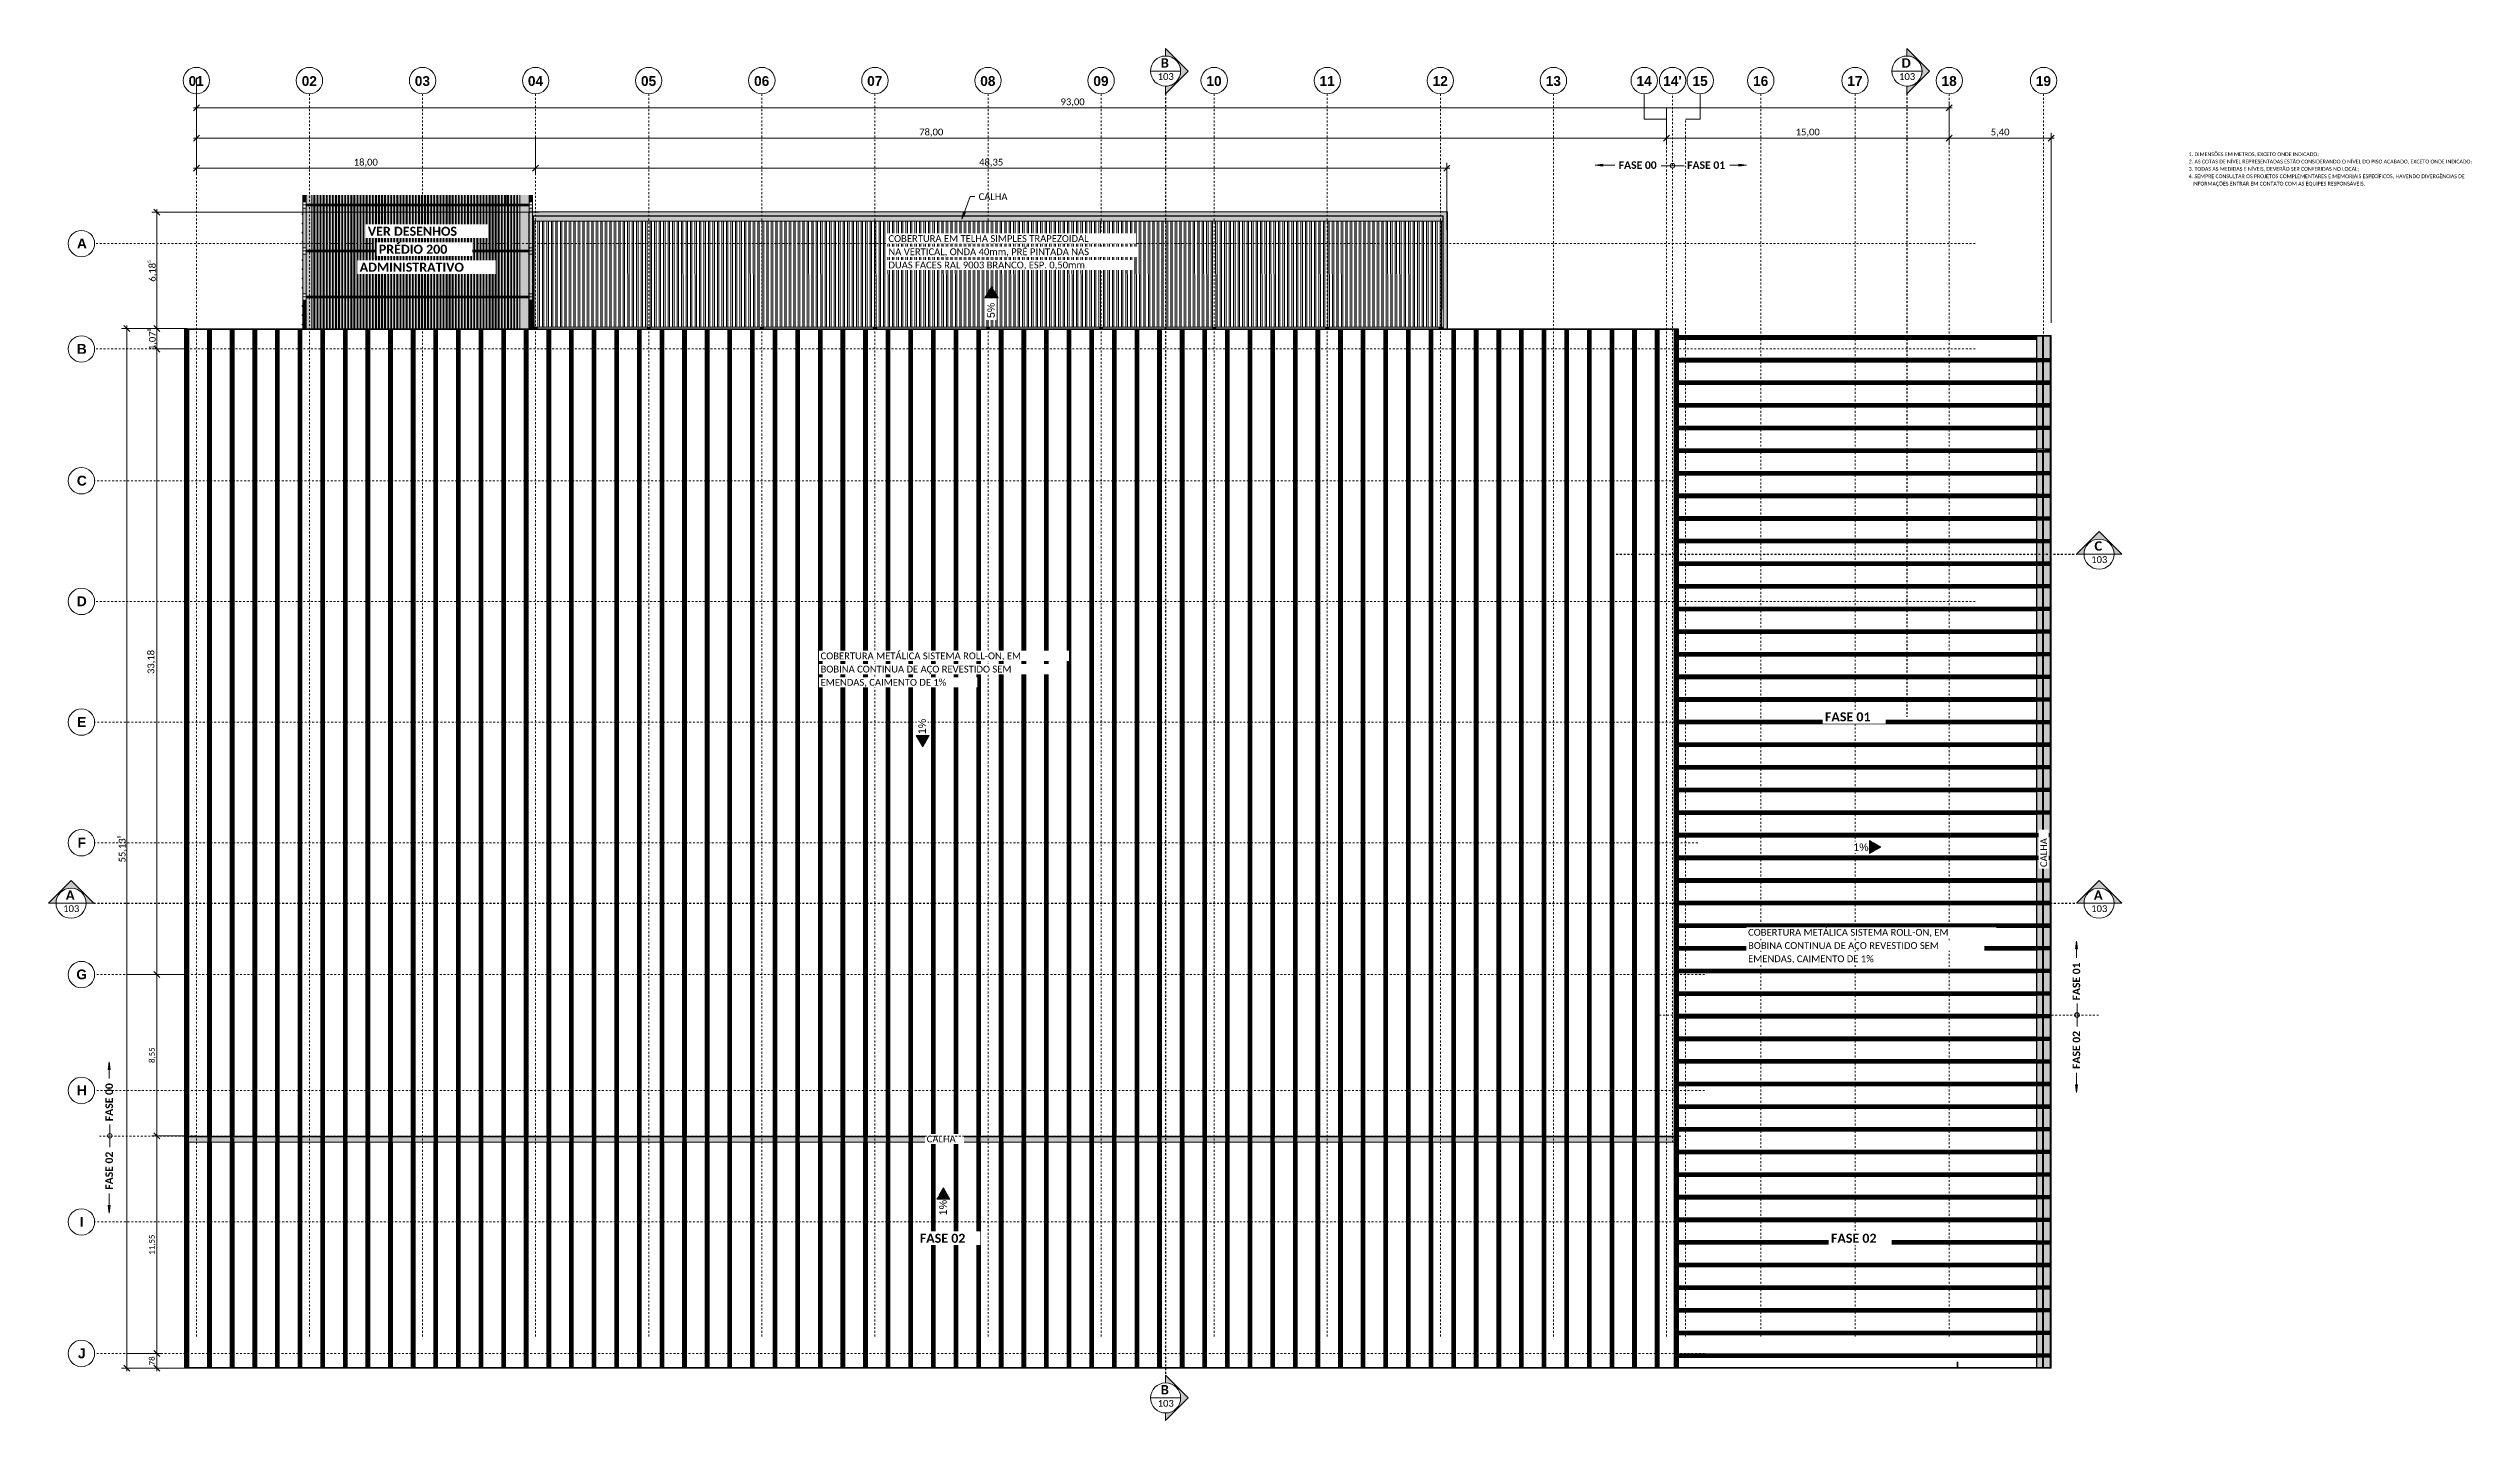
# Model space of a CAD drawing. Header units: metres. Extents: x -8 to 121, y -57 to 15.
import ezdxf

# ---------------------------------------------------------------- set-up
doc = ezdxf.new("R2010")
doc.units = ezdxf.units.M
for name, pattern in [('Center 1_4_', [0.01325, 0.00635, -0.0023, 0.0023, -0.0023]), ('Grid Line', [0.022225, 0.0127, -0.003175, 0.003175, -0.003175]), ('Grid Line 1_2_', [0.022225, 0.0127, -0.003175, 0.003175, -0.003175]), ('IMPORT-Linha de eixo - Traço e ponto', [1500, 1125, -187.5, 0, -187.5]), ('Overhead 1_16_', [0.00258, 0.001587, -0.000992188])]:
    doc.linetypes.add(name, pattern=pattern)
for name, color, linetype, lineweight, true_color in [('0-1', 7, 'Continuous', 5, 0x767676), ('A-DETL-CNTR', 7, 'Center 1_4_', 5, 0x5b5b5b), ('A-DETL-GENF-1', 7, 'Continuous', 5, 0xc4ffff), ('A-DETL-GENF-2', 7, 'Continuous', 5, 0xffc5a8), ('A-GLAZ-CWMG-1', 7, 'Continuous', 5, 0xe9e9e9), ('A-ROOF-PATT-1', 7, 'Continuous', 9, 0xe9e9e9), ('A-ROOF-PATT-2', 7, 'Continuous', 5, 0x2e2e2e), ('MV_CIV_LAJE_ARQ-1', 7, 'Continuous', 5, 0xc2c2c2), ('MV_COB_COBERTURA_ARQ-1', 7, 'Continuous', 5, 0xcccccc), ('MV_CON_LAJE_ARQ-1', 7, 'IMPORT-Linha de eixo - Traço e ponto', 5, 0x666666), ('MV_CON_LAJE_ARQ-2', 7, 'Continuous', 5, 0x666666), ('MV_CON_PORTA_ARQ-1', 7, 'Continuous', 5, 0x666666), ('S-BEAM-1', 7, 'Continuous', 5, 0xe9e9e9), ('S-BEAM-2', 7, 'Continuous', 5, 0xd8d8d8), ('S-GRID-1', 9, 'Grid Line', 5, 0x808080), ('S-GRID-2', 9, 'Continuous', 5, 0x808080), ('S-GRID-3', 7, 'Grid Line', 5, 0x0080c0), ('S-GRID-4', 7, 'Continuous', 5, 0x0080c0), ('S-GRID-5', 1, 'Grid Line 1_2_', 5, 0xff0000)]:
    doc.layers.add(name, color=color, linetype=linetype, lineweight=lineweight, true_color=true_color)
for name, color, linetype, lineweight in [('A-ANNO-DIMS', 7, 'Continuous', 5), ('A-ANNO-DIMS-200', 7, 'Continuous', 5), ('A-ANNO-KEYN', 7, 'Continuous', 5), ('A-DETL-1', 7, 'Continuous', 5), ('A-FLOR-OVHD', 7, 'Overhead 1_16_', 5), ('A-GLAZ-CWMG', 7, 'Continuous', 5), ('A-ROOF', 7, 'Continuous', 9), ('A-WALL', 7, 'Continuous', 9), ('CONTAINER COB_dwg-1', 7, 'Continuous', 5), ('G-ANNO-DIMS-1', 7, 'Continuous', 9), ('G-ANNO-SYMB', 7, 'Continuous', 5), ('G-ANNO-SYMB-1', 7, 'Center 1_4_', 25), ('G-ANNO-TEXT', 7, 'Continuous', 5), ('MV_COB_COBERTURA_ARQ', 7, 'Continuous', 5), ('MV_CON_ESTRUTURA 1_ARQ', 7, 'Continuous', 5), ('S-BEAM', 7, 'Continuous', 5), ('S-GRID-IDEN', 7, 'Continuous', 5), ('S-GRID-IDEN-1', 7, 'Continuous', 18)]:
    doc.layers.add(name, color=color, linetype=linetype, lineweight=lineweight)
doc.styles.add('Arial', font='arial.ttf', dxfattribs={"height": 0.4})
doc.styles.add('Arial_B', font='arialbd.ttf', dxfattribs={"height": 0.52})
doc.styles.add('Calibri', font='calibri.ttf', dxfattribs={"height": 0.36})
doc.styles.add('Calibri_1', font='calibri.ttf', dxfattribs={"height": 0.3})
doc.styles.add('Calibri_2', font='calibri.ttf', dxfattribs={"height": 0.2})
doc.styles.add('Calibri_B', font='calibrib.ttf', dxfattribs={"height": 0.5})
doc.styles.add('Calibri_B_1', font='calibrib.ttf', dxfattribs={"height": 0.48})
doc.styles.add('Calibri_B_2', font='calibrib.ttf', dxfattribs={"height": 0.4})
doc.dimstyles.new('_Linear__M_MM_1_5mm', dxfattribs={"dimscale": 0.3048, "dimtxt": 0.353205, "dimasz": 1.049869, "dimexe": 0.918635, "dimexo": 0.0625, "dimgap": 0, "dimtad": 1, "dimrnd": 0.001, "dimzin": 0, "dimdsep": 46, "dimtxsty": 'Calibri_1', "dimblk1": 'OBLIQUE', "dimblk2": 'OBLIQUE', "dimsah": 1, "dimcen": 0.09, "dimdle": 0.524934, "dimazin": 0, "dimtfac": 1, "dimtdec": 4, "dimtix": 1, "dimtmove": 0, "dimatfit": 3, "dimfxl": 5.249344, "dimfxlon": 1, "dimtvp": 1, "dimtolj": 1, "dimtzin": 0, "dimlwd": 5, "dimlwe": 5, "dimarcsym": 2})
doc.dimstyles.new('_Linear__M_MM_1_5mm_1', dxfattribs={"dimscale": 0.3048, "dimtxt": 0.353205, "dimasz": 1.049869, "dimexe": 0.918635, "dimexo": 0.0625, "dimgap": 0, "dimtad": 1, "dimdec": 1, "dimlfac": 100, "dimrnd": 0.1, "dimdsep": 46, "dimtxsty": 'Calibri_1', "dimblk1": 'OBLIQUE', "dimblk2": 'OBLIQUE', "dimsah": 1, "dimcen": 0.09, "dimdle": 0.524934, "dimazin": 0, "dimtfac": 1, "dimtdec": 4, "dimtix": 1, "dimtmove": 0, "dimatfit": 3, "dimfxl": 5.249344, "dimfxlon": 1, "dimtvp": 1, "dimtolj": 1, "dimtzin": 0, "dimlwd": 5, "dimlwe": 5, "dimarcsym": 2})
doc.dimstyles.new('_Linear__M_MM_1_8mm', dxfattribs={"dimscale": 0.3048, "dimtxt": 0.423845, "dimasz": 1.049869, "dimexe": 0.918635, "dimexo": 0.0625, "dimgap": 0, "dimtad": 1, "dimrnd": 0.001, "dimzin": 0, "dimdsep": 46, "dimtxsty": 'Calibri', "dimblk1": 'OBLIQUE', "dimblk2": 'OBLIQUE', "dimsah": 1, "dimcen": 0.09, "dimdle": 0.524934, "dimazin": 0, "dimtfac": 1, "dimtdec": 4, "dimtix": 1, "dimtmove": 0, "dimatfit": 3, "dimfxl": 5.249344, "dimfxlon": 1, "dimtvp": 1, "dimtolj": 1, "dimtzin": 0, "dimlwd": 5, "dimlwe": 5, "dimarcsym": 2})

msp = doc.modelspace()

# ---------------------------------------------------------------- texts
at = {"layer": 'G-ANNO-SYMB', "attachment_point": 1}
for s, insert, char_height, width, style in [('\\fCalibri|b1|i0|c0|p34|;B', (51.1614, 14.8315), 0.5, 0.529114, 'Calibri_B'), ('\\fCalibri|b1|i0|c0|p34|;D', (90.4684, 14.8315), 0.5, 0.593249, 'Calibri_B'), ('103', (51.0033, 14.041), 0.36, 1.058227, 'Calibri'), ('103', (90.3373, 14.041), 0.36, 1.058227, 'Calibri'), ('\\fCalibri|b1|i0|c0|p34|;C', (100.7015, -10.7899), 0.5, 0.497046, 'Calibri_B'), ('103', (100.5304, -11.5805), 0.36, 1.058227, 'Calibri'), ('\\fCalibri|b1|i0|c0|p34|;A', (-6.9256, -29.3042), 0.5, 0.577215, 'Calibri_B'), ('\\fCalibri|b1|i0|c0|p34|;A', (100.6685, -29.3042), 0.5, 0.577215, 'Calibri_B'), ('103', (-7.0637, -30.0948), 0.36, 1.058227, 'Calibri'), ('103', (100.5304, -30.0948), 0.36, 1.058227, 'Calibri'), ('103', (51.0033, -56.3361), 0.36, 1.058227, 'Calibri'), ('\\fCalibri|b1|i0|c0|p34|;B', (51.1614, -55.5456), 0.5, 0.529114, 'Calibri_B')]:
    msp.add_mtext(s, dxfattribs=dict(at, insert=insert, char_height=char_height, width=width, style=style))
at = {"layer": 'G-ANNO-TEXT', "attachment_point": 1}
for s, insert, char_height, width, style in [('FASE 00', (75.4616, 9.3645), 0.4, 2.501265, 'Calibri_B_2'), ('FASE 01', (79.0945, 9.3645), 0.4, 2.501265, 'Calibri_B_2'), ('2.', (105.6994, 9.4509), 0.2, 0.376932, 'Calibri_2'), ('3.', (105.6994, 9.0606), 0.2, 0.376932, 'Calibri_2'), ('1.', (105.6994, 9.8411), 0.2, 0.376932, 'Calibri_2'), ('AS COTAS DE NÍVEL REPRESENTADAS ESTÃO CONSIDERANDO O NÍVEL DO PISO ACABADO, EXCETO ONDE INDICADO;', (106.0103, 9.4509), 0.2, 18.21434, 'Calibri_2'), ('TODAS AS MEDIDAS E NÍVEIS, DEVERÃO SER CONFERIDAS NO LOCAL;', (106.0103, 9.0606), 0.2, 10.790714, 'Calibri_2'), ('DIMENSÕES EM METROS, EXCETO ONDE INDICADO;', (106.0103, 9.8411), 0.2, 8.145145, 'Calibri_2'), ('4.', (105.6994, 8.6703), 0.2, 0.376932, 'Calibri_2'), ('INFORMAÇÕES ENTRAR EM CONTATO COM AS EQUIPES RESPONSÁVEIS.', (105.8978, 8.2801), 0.2, 11.303794, 'Calibri_2'), ('SEMPRE CONSULTAR OS PROJETOS COMPLEMENTARES E MEMORIAIS ESPECÍFICOS, HAVENDO DIVERGÊNCIAS DE ', (106.0103, 8.6703), 0.2, 17.773412, 'Calibri_2'), ('CALHA', (41.5011, 7.6703), 0.36, 1.891982, 'Calibri')]:
    msp.add_mtext(s, dxfattribs=dict(at, insert=insert, char_height=char_height, width=width, style=style))
at = {"layer": 'G-ANNO-TEXT', "char_height": 0.4, "width": 2.501265, "attachment_point": 1, "rotation": 90, "style": 'Calibri_B_2'}
for s, insert in [('FASE 01', (99.5426, -35.1435)), ('FASE 02', (99.5426, -38.7764)), ('FASE 00', (-4.8259, -41.5487)), ('FASE 02', (-4.8259, -45.1816))]:
    msp.add_mtext(s, dxfattribs=dict(at, insert=insert))
at = {"layer": 'S-GRID-IDEN', "char_height": 0.52, "attachment_point": 1, "style": 'Arial_B'}
for s, insert, width in [('01', (-0.4121, 13.8836), 0.994092), ('02', (5.5879, 13.8836), 0.994092), ('03', (11.5879, 13.8836), 0.994092), ('04', (17.5879, 13.8836), 0.994092), ('05', (23.5879, 13.8836), 0.994092), ('06', (29.5879, 13.8836), 0.994092), ('07', (35.5879, 13.8836), 0.994092), ('08', (41.5879, 13.8836), 0.994092), ('09', (47.5879, 13.8836), 0.994092), ('10', (53.5879, 13.8836), 0.994092), ('11', (59.5879, 13.8836), 0.994092), ('12', (65.5879, 13.8836), 0.994092), ('13', (71.5879, 13.8836), 0.994092), ('14', (76.4027, 13.8836), 0.994092), ("14'", (77.8199, 13.8836), 1.202531), ('15', (79.3756, 13.8836), 0.994092), ('16', (82.5879, 13.8836), 0.994092), ('17', (87.5879, 13.8836), 0.994092), ('18', (92.5879, 13.8836), 0.994092), ('19', (97.5879, 13.8836), 0.994092), ('\\fArial|b1|i0|c0|p34|;A', (-6.3329, 5.267), 0.625316), ('\\fArial|b1|i0|c0|p34|;B', (-6.3389, -0.323), 0.64135), ('\\fArial|b1|i0|c0|p34|;C', (-6.3389, -7.313), 0.64135), ('\\fArial|b1|i0|c0|p34|;D', (-6.3389, -13.713), 0.64135), ('\\fArial|b1|i0|c0|p34|;E', (-6.3199, -20.113), 0.593249), ('\\fArial|b1|i0|c0|p34|;F', (-6.2999, -26.513), 0.545147), ('\\fArial|b1|i0|c0|p34|;G', (-6.3659, -33.503), 0.705485), ('\\fArial|b1|i0|c0|p34|;H', (-6.3389, -39.653), 0.64135), ('\\fArial|b1|i0|c0|p34|;I', (-6.1809, -46.628), 0.25654), ('\\fArial|b1|i0|c0|p34|;J', (-6.2799, -53.603), 0.497046)]:
    msp.add_mtext(s, dxfattribs=dict(at, insert=insert, width=width))

# ---------------------------------------------------------------- blocks, each defined once
blk = doc.blocks.new('Telhados 1 - Telhados 1-4018348-COBERTURA')
at = {"layer": 'A-ROOF'}
for p, q in [((-0.59, 0.45), (-0.56, 0.45)), ((-0.56, 0.45), (-0.52, 0.45)), ((-0.56, -42.36), (-0.56, 0.45)), ((-0.52, 0.45), (-0.51, 0.45)), ((-0.52, -42.36), (-0.52, 0.45)), ((-0.51, -42.36), (-0.51, 0.45)), ((-0.49, 0.45), (-0.48, 0.45)), ((-0.49, -42.36), (-0.49, 0.45)), ((-0.48, 0.45), (-0.44, 0.45)), ((-0.48, -42.36), (-0.48, 0.45)), ((-0.44, 0.45), (-0.4, 0.45)), ((-0.44, -42.36), (-0.44, 0.45)), ((-0.4, -42.36), (-0.4, 0.45)), ((0.6, 0.45), (0.64, 0.45)), ((0.6, -42.36), (0.6, 0.45)), ((0.64, 0.45), (0.68, 0.45)), ((0.64, -42.36), (0.64, 0.45)), ((0.68, 0.45), (0.69, 0.45)), ((0.68, -42.36), (0.68, 0.45)), ((0.69, -42.36), (0.69, 0.45)), ((0.71, 0.45), (0.72, 0.45)), ((0.71, -42.36), (0.71, 0.45)), ((0.72, 0.45), (0.76, 0.45)), ((0.72, -42.36), (0.72, 0.45)), ((0.76, 0.45), (0.8, 0.45)), ((0.76, -42.36), (0.76, 0.45)), ((0.8, -42.36), (0.8, 0.45)), ((1.8, 0.45), (1.84, 0.45)), ((1.8, -42.36), (1.8, 0.45)), ((1.84, 0.45), (1.88, 0.45)), ((1.84, -42.36), (1.84, 0.45)), ((1.88, 0.45), (1.89, 0.45)), ((1.88, -42.36), (1.88, 0.45)), ((1.89, -42.36), (1.89, 0.45)), ((1.91, 0.45), (1.92, 0.45)), ((1.91, -42.36), (1.91, 0.45)), ((1.92, 0.45), (1.96, 0.45)), ((1.92, -42.36), (1.92, 0.45)), ((1.96, 0.45), (2, 0.45)), ((1.96, -42.36), (1.96, 0.45)), ((2, -42.36), (2, 0.45)), ((3, 0.45), (3.04, 0.45)), ((3, -42.36), (3, 0.45)), ((3.04, 0.45), (3.08, 0.45)), ((3.04, -42.36), (3.04, 0.45)), ((3.08, 0.45), (3.09, 0.45)), ((3.08, -42.36), (3.08, 0.45)), ((3.09, -42.36), (3.09, 0.45)), ((3.11, 0.45), (3.12, 0.45)), ((3.11, -42.36), (3.11, 0.45)), ((3.12, 0.45), (3.16, 0.45)), ((3.12, -42.36), (3.12, 0.45)), ((3.16, 0.45), (3.2, 0.45)), ((3.16, -42.36), (3.16, 0.45)), ((3.2, -42.36), (3.2, 0.45)), ((4.2, 0.45), (4.24, 0.45)), ((4.2, -42.36), (4.2, 0.45)), ((4.24, 0.45), (4.28, 0.45)), ((4.24, -42.36), (4.24, 0.45)), ((4.28, 0.45), (4.29, 0.45)), ((4.28, -42.36), (4.28, 0.45)), ((4.29, -42.36), (4.29, 0.45)), ((4.31, 0.45), (4.32, 0.45)), ((4.31, -42.36), (4.31, 0.45)), ((4.32, 0.45), (4.36, 0.45)), ((4.32, -42.36), (4.32, 0.45)), ((4.36, 0.45), (4.4, 0.45)), ((4.36, -42.36), (4.36, 0.45)), ((4.4, -42.36), (4.4, 0.45)), ((5.4, 0.45), (5.44, 0.45)), ((5.4, -42.36), (5.4, 0.45)), ((5.44, 0.45), (5.48, 0.45)), ((5.44, -42.36), (5.44, 0.45)), ((5.48, 0.45), (5.49, 0.45)), ((5.48, -42.36), (5.48, 0.45)), ((5.49, -42.36), (5.49, 0.45)), ((5.51, 0.45), (5.52, 0.45)), ((5.51, -42.36), (5.51, 0.45)), ((5.52, 0.45), (5.56, 0.45)), ((5.52, -42.36), (5.52, 0.45)), ((5.56, 0.45), (5.6, 0.45)), ((5.56, -42.36), (5.56, 0.45)), ((5.6, -42.36), (5.6, 0.45)), ((6.6, 0.45), (6.64, 0.45)), ((6.6, -42.36), (6.6, 0.45)), ((6.64, 0.45), (6.68, 0.45)), ((6.64, -42.36), (6.64, 0.45)), ((6.68, 0.45), (6.69, 0.45)), ((6.68, -42.36), (6.68, 0.45)), ((6.69, -42.36), (6.69, 0.45)), ((6.71, 0.45), (6.72, 0.45)), ((6.71, -42.36), (6.71, 0.45)), ((6.72, 0.45), (6.76, 0.45)), ((6.72, -42.36), (6.72, 0.45)), ((6.76, 0.45), (6.8, 0.45)), ((6.76, -42.36), (6.76, 0.45)), ((6.8, -42.36), (6.8, 0.45)), ((7.8, 0.45), (7.84, 0.45)), ((7.8, -42.36), (7.8, 0.45)), ((7.84, 0.45), (7.88, 0.45)), ((7.84, -42.36), (7.84, 0.45)), ((7.88, 0.45), (7.89, 0.45)), ((7.88, -42.36), (7.88, 0.45)), ((7.89, -42.36), (7.89, 0.45)), ((7.91, 0.45), (7.92, 0.45)), ((7.91, -42.36), (7.91, 0.45)), ((7.92, 0.45), (7.96, 0.45)), ((7.92, -42.36), (7.92, 0.45)), ((7.96, 0.45), (8, 0.45)), ((7.96, -42.36), (7.96, 0.45)), ((8, -42.36), (8, 0.45)), ((9, 0.45), (9.04, 0.45)), ((9, -42.36), (9, 0.45)), ((9.04, 0.45), (9.08, 0.45)), ((9.04, -42.36), (9.04, 0.45)), ((9.08, 0.45), (9.09, 0.45)), ((9.08, -42.36), (9.08, 0.45)), ((9.09, -42.36), (9.09, 0.45)), ((9.11, 0.45), (9.12, 0.45)), ((9.11, -42.36), (9.11, 0.45)), ((9.12, 0.45), (9.16, 0.45)), ((9.12, -42.36), (9.12, 0.45)), ((9.16, 0.45), (9.2, 0.45)), ((9.16, -42.36), (9.16, 0.45)), ((9.2, -42.36), (9.2, 0.45)), ((10.2, 0.45), (10.24, 0.45)), ((10.2, -42.36), (10.2, 0.45)), ((10.24, 0.45), (10.28, 0.45)), ((10.24, -42.36), (10.24, 0.45)), ((10.28, 0.45), (10.29, 0.45)), ((10.28, -42.36), (10.28, 0.45)), ((10.29, -42.36), (10.29, 0.45)), ((10.31, 0.45), (10.32, 0.45)), ((10.31, -42.36), (10.31, 0.45)), ((10.32, 0.45), (10.36, 0.45)), ((10.32, -42.36), (10.32, 0.45)), ((10.36, 0.45), (10.4, 0.45)), ((10.36, -42.36), (10.36, 0.45)), ((10.4, -42.36), (10.4, 0.45)), ((11.4, 0.45), (11.44, 0.45)), ((11.4, -42.36), (11.4, 0.45)), ((11.44, 0.45), (11.48, 0.45)), ((11.44, -42.36), (11.44, 0.45)), ((11.48, 0.45), (11.49, 0.45)), ((11.48, -42.36), (11.48, 0.45)), ((11.49, -42.36), (11.49, 0.45)), ((11.51, 0.45), (11.52, 0.45)), ((11.51, -42.36), (11.51, 0.45)), ((11.52, 0.45), (11.56, 0.45)), ((11.52, -42.36), (11.52, 0.45)), ((11.56, 0.45), (11.6, 0.45)), ((11.56, -42.36), (11.56, 0.45)), ((11.6, -42.36), (11.6, 0.45)), ((12.6, 0.45), (12.64, 0.45)), ((12.6, -42.36), (12.6, 0.45)), ((12.64, 0.45), (12.68, 0.45)), ((12.64, -42.36), (12.64, 0.45)), ((12.68, 0.45), (12.69, 0.45)), ((12.68, -42.36), (12.68, 0.45)), ((12.69, -42.36), (12.69, 0.45)), ((12.71, 0.45), (12.72, 0.45)), ((12.71, -42.36), (12.71, 0.45)), ((12.72, 0.45), (12.76, 0.45)), ((12.72, -42.36), (12.72, 0.45)), ((12.76, 0.45), (12.8, 0.45)), ((12.76, -42.36), (12.76, 0.45)), ((12.8, -42.36), (12.8, 0.45)), ((13.8, 0.45), (13.84, 0.45)), ((13.8, -42.36), (13.8, 0.45)), ((13.84, 0.45), (13.88, 0.45)), ((13.84, -42.36), (13.84, 0.45)), ((13.88, 0.45), (13.89, 0.45)), ((13.88, -42.36), (13.88, 0.45)), ((13.89, -42.36), (13.89, 0.45)), ((13.91, 0.45), (13.92, 0.45)), ((13.91, -42.36), (13.91, 0.45)), ((13.92, 0.45), (13.96, 0.45)), ((13.92, -42.36), (13.92, 0.45)), ((13.96, 0.45), (14, 0.45)), ((13.96, -42.36), (13.96, 0.45)), ((14, -42.36), (14, 0.45)), ((15, 0.45), (15.04, 0.45)), ((15, -42.36), (15, 0.45)), ((15.04, 0.45), (15.08, 0.45)), ((15.04, -42.36), (15.04, 0.45)), ((15.08, 0.45), (15.09, 0.45)), ((15.08, -42.36), (15.08, 0.45)), ((15.09, -42.36), (15.09, 0.45)), ((15.11, 0.45), (15.12, 0.45)), ((15.11, -42.36), (15.11, 0.45)), ((15.12, 0.45), (15.16, 0.45)), ((15.12, -42.36), (15.12, 0.45)), ((15.16, 0.45), (15.2, 0.45)), ((15.16, -42.36), (15.16, 0.45)), ((15.2, -42.36), (15.2, 0.45)), ((16.2, 0.45), (16.24, 0.45)), ((16.2, -42.36), (16.2, 0.45)), ((16.24, 0.45), (16.28, 0.45)), ((16.24, -42.36), (16.24, 0.45)), ((16.28, 0.45), (16.29, 0.45)), ((16.28, -42.36), (16.28, 0.45)), ((16.29, -42.36), (16.29, 0.45)), ((16.31, 0.45), (16.32, 0.45)), ((16.31, -42.36), (16.31, 0.45)), ((16.32, 0.45), (16.36, 0.45)), ((16.32, -42.36), (16.32, 0.45)), ((16.36, 0.45), (16.4, 0.45)), ((16.36, -42.36), (16.36, 0.45)), ((16.4, -42.36), (16.4, 0.45)), ((17.4, 0.45), (17.44, 0.45)), ((17.4, -42.36), (17.4, 0.45)), ((17.44, 0.45), (17.48, 0.45)), ((17.44, -42.36), (17.44, 0.45)), ((17.48, 0.45), (17.49, 0.45)), ((17.48, -42.36), (17.48, 0.45)), ((17.49, -42.36), (17.49, 0.45)), ((17.51, 0.45), (17.52, 0.45)), ((17.51, -42.36), (17.51, 0.45)), ((17.52, 0.45), (17.56, 0.45)), ((17.52, -42.36), (17.52, 0.45)), ((17.56, 0.45), (17.6, 0.45)), ((17.56, -42.36), (17.56, 0.45)), ((17.6, -42.36), (17.6, 0.45)), ((18.6, 0.45), (18.64, 0.45)), ((18.6, -42.36), (18.6, 0.45)), ((18.64, 0.45), (18.68, 0.45)), ((18.64, -42.36), (18.64, 0.45)), ((18.68, 0.45), (18.69, 0.45)), ((18.68, -42.36), (18.68, 0.45)), ((18.69, -42.36), (18.69, 0.45)), ((18.71, 0.45), (18.72, 0.45)), ((18.71, -42.36), (18.71, 0.45)), ((18.72, 0.45), (18.76, 0.45)), ((18.72, -42.36), (18.72, 0.45)), ((18.76, 0.45), (18.8, 0.45)), ((18.76, -42.36), (18.76, 0.45)), ((18.8, -42.36), (18.8, 0.45)), ((19.8, 0.45), (19.84, 0.45)), ((19.8, -42.36), (19.8, 0.45)), ((19.84, 0.45), (19.88, 0.45)), ((19.84, -42.36), (19.84, 0.45)), ((19.88, 0.45), (19.89, 0.45)), ((19.88, -42.36), (19.88, 0.45)), ((19.89, -42.36), (19.89, 0.45)), ((19.91, 0.45), (19.92, 0.45)), ((19.91, -42.36), (19.91, 0.45)), ((19.92, 0.45), (19.96, 0.45)), ((19.92, -42.36), (19.92, 0.45)), ((19.96, 0.45), (20, 0.45)), ((19.96, -42.36), (19.96, 0.45)), ((20, -42.36), (20, 0.45)), ((21, 0.45), (21.04, 0.45)), ((21, -42.36), (21, 0.45)), ((21.04, 0.45), (21.08, 0.45)), ((21.04, -42.36), (21.04, 0.45)), ((21.08, 0.45), (21.09, 0.45)), ((21.08, -42.36), (21.08, 0.45)), ((21.09, -42.36), (21.09, 0.45)), ((21.11, 0.45), (21.12, 0.45)), ((21.11, -42.36), (21.11, 0.45)), ((21.12, 0.45), (21.16, 0.45)), ((21.12, -42.36), (21.12, 0.45)), ((21.16, 0.45), (21.2, 0.45)), ((21.16, -42.36), (21.16, 0.45)), ((21.2, -42.36), (21.2, 0.45)), ((22.2, 0.45), (22.24, 0.45)), ((22.2, -42.36), (22.2, 0.45)), ((22.24, 0.45), (22.28, 0.45)), ((22.24, -42.36), (22.24, 0.45)), ((22.28, 0.45), (22.29, 0.45)), ((22.28, -42.36), (22.28, 0.45)), ((22.29, -42.36), (22.29, 0.45)), ((22.31, 0.45), (22.32, 0.45)), ((22.31, -42.36), (22.31, 0.45)), ((22.32, 0.45), (22.36, 0.45)), ((22.32, -42.36), (22.32, 0.45)), ((22.36, 0.45), (22.4, 0.45)), ((22.36, -42.36), (22.36, 0.45)), ((22.4, -42.36), (22.4, 0.45)), ((23.4, 0.45), (23.44, 0.45)), ((23.4, -42.36), (23.4, 0.45)), ((23.44, 0.45), (23.48, 0.45)), ((23.44, -42.36), (23.44, 0.45)), ((23.48, 0.45), (23.49, 0.45)), ((23.48, -42.36), (23.48, 0.45)), ((23.49, -42.36), (23.49, 0.45)), ((23.51, 0.45), (23.52, 0.45)), ((23.51, -42.36), (23.51, 0.45)), ((23.52, 0.45), (23.56, 0.45)), ((23.52, -42.36), (23.52, 0.45)), ((23.56, 0.45), (23.6, 0.45)), ((23.56, -42.36), (23.56, 0.45)), ((23.6, -42.36), (23.6, 0.45)), ((24.6, 0.45), (24.64, 0.45)), ((24.6, -42.36), (24.6, 0.45)), ((24.64, 0.45), (24.68, 0.45)), ((24.64, -42.36), (24.64, 0.45)), ((24.68, 0.45), (24.69, 0.45)), ((24.68, -42.36), (24.68, 0.45)), ((24.69, -42.36), (24.69, 0.45)), ((24.71, 0.45), (24.72, 0.45)), ((24.71, -42.36), (24.71, 0.45)), ((24.72, 0.45), (24.76, 0.45)), ((24.72, -42.36), (24.72, 0.45)), ((24.76, 0.45), (24.8, 0.45)), ((24.76, -42.36), (24.76, 0.45)), ((24.8, -42.36), (24.8, 0.45)), ((25.8, 0.45), (25.84, 0.45)), ((25.8, -42.36), (25.8, 0.45)), ((25.84, 0.45), (25.88, 0.45)), ((25.84, -42.36), (25.84, 0.45)), ((25.88, 0.45), (25.89, 0.45)), ((25.88, -42.36), (25.88, 0.45)), ((25.89, -42.36), (25.89, 0.45)), ((25.91, 0.45), (25.92, 0.45)), ((25.91, -42.36), (25.91, 0.45)), ((25.92, 0.45), (25.96, 0.45)), ((25.92, -42.36), (25.92, 0.45)), ((25.96, 0.45), (26, 0.45)), ((25.96, -42.36), (25.96, 0.45)), ((26, -42.36), (26, 0.45)), ((27, 0.45), (27.04, 0.45)), ((27, -42.36), (27, 0.45)), ((27.04, 0.45), (27.08, 0.45)), ((27.04, -42.36), (27.04, 0.45)), ((27.08, 0.45), (27.09, 0.45)), ((27.08, -42.36), (27.08, 0.45)), ((27.09, -42.36), (27.09, 0.45)), ((27.11, 0.45), (27.12, 0.45)), ((27.11, -42.36), (27.11, 0.45)), ((27.12, 0.45), (27.16, 0.45)), ((27.12, -42.36), (27.12, 0.45)), ((27.16, 0.45), (27.2, 0.45)), ((27.16, -42.36), (27.16, 0.45)), ((27.2, -42.36), (27.2, 0.45)), ((28.2, 0.45), (28.24, 0.45)), ((28.2, -42.36), (28.2, 0.45)), ((28.24, 0.45), (28.28, 0.45)), ((28.24, -42.36), (28.24, 0.45)), ((28.28, 0.45), (28.29, 0.45)), ((28.28, -42.36), (28.28, 0.45)), ((28.29, -42.36), (28.29, 0.45)), ((28.31, 0.45), (28.32, 0.45)), ((28.31, -42.36), (28.31, 0.45)), ((28.32, 0.45), (28.36, 0.45)), ((28.32, -42.36), (28.32, 0.45)), ((28.36, 0.45), (28.4, 0.45)), ((28.36, -42.36), (28.36, 0.45)), ((28.4, -42.36), (28.4, 0.45)), ((29.4, 0.45), (29.44, 0.45)), ((29.4, -42.36), (29.4, 0.45)), ((29.44, 0.45), (29.48, 0.45)), ((29.44, -42.36), (29.44, 0.45)), ((29.48, 0.45), (29.49, 0.45)), ((29.48, -42.36), (29.48, 0.45)), ((29.49, -42.36), (29.49, 0.45)), ((29.51, 0.45), (29.52, 0.45)), ((29.51, -42.36), (29.51, 0.45)), ((29.52, 0.45), (29.56, 0.45)), ((29.52, -42.36), (29.52, 0.45)), ((29.56, 0.45), (29.6, 0.45)), ((29.56, -42.36), (29.56, 0.45)), ((29.6, -42.36), (29.6, 0.45)), ((30.6, 0.45), (30.64, 0.45)), ((30.6, -42.36), (30.6, 0.45)), ((30.64, 0.45), (30.68, 0.45)), ((30.64, -42.36), (30.64, 0.45)), ((30.68, 0.45), (30.69, 0.45)), ((30.68, -42.36), (30.68, 0.45)), ((30.69, -42.36), (30.69, 0.45)), ((30.71, 0.45), (30.72, 0.45)), ((30.71, -42.36), (30.71, 0.45)), ((30.72, 0.45), (30.76, 0.45)), ((30.72, -42.36), (30.72, 0.45)), ((30.76, 0.45), (30.8, 0.45)), ((30.76, -42.36), (30.76, 0.45)), ((30.8, -42.36), (30.8, 0.45)), ((31.8, 0.45), (31.84, 0.45)), ((31.8, -42.36), (31.8, 0.45)), ((31.84, 0.45), (31.88, 0.45)), ((31.84, -42.36), (31.84, 0.45)), ((31.88, 0.45), (31.89, 0.45)), ((31.88, -42.36), (31.88, 0.45)), ((31.89, -42.36), (31.89, 0.45)), ((31.91, 0.45), (31.92, 0.45)), ((31.91, -42.36), (31.91, 0.45)), ((31.92, 0.45), (31.96, 0.45)), ((31.92, -42.36), (31.92, 0.45)), ((31.96, 0.45), (32, 0.45)), ((31.96, -42.36), (31.96, 0.45)), ((32, -42.36), (32, 0.45)), ((33, 0.45), (33.04, 0.45)), ((33, -42.36), (33, 0.45)), ((33.04, 0.45), (33.08, 0.45)), ((33.04, -42.36), (33.04, 0.45)), ((33.08, 0.45), (33.09, 0.45)), ((33.08, -42.36), (33.08, 0.45)), ((33.09, -42.36), (33.09, 0.45)), ((33.11, 0.45), (33.12, 0.45)), ((33.11, -42.36), (33.11, 0.45)), ((33.12, 0.45), (33.16, 0.45)), ((33.12, -42.36), (33.12, 0.45)), ((33.16, 0.45), (33.2, 0.45)), ((33.16, -42.36), (33.16, 0.45)), ((33.2, -42.36), (33.2, 0.45)), ((34.2, 0.45), (34.24, 0.45)), ((34.2, -42.36), (34.2, 0.45)), ((34.24, 0.45), (34.28, 0.45)), ((34.24, -42.36), (34.24, 0.45)), ((34.28, 0.45), (34.29, 0.45)), ((34.28, -42.36), (34.28, 0.45)), ((34.29, -42.36), (34.29, 0.45)), ((34.31, 0.45), (34.32, 0.45)), ((34.31, -42.36), (34.31, 0.45)), ((34.32, 0.45), (34.36, 0.45)), ((34.32, -42.36), (34.32, 0.45)), ((34.36, 0.45), (34.4, 0.45)), ((34.36, -42.36), (34.36, 0.45)), ((34.4, -42.36), (34.4, 0.45)), ((35.4, 0.45), (35.44, 0.45)), ((35.4, -42.36), (35.4, 0.45)), ((35.44, 0.45), (35.48, 0.45)), ((35.44, -42.36), (35.44, 0.45)), ((35.48, 0.45), (35.49, 0.45)), ((35.48, -42.36), (35.48, 0.45)), ((35.49, -42.36), (35.49, 0.45)), ((35.51, 0.45), (35.52, 0.45)), ((35.51, -42.36), (35.51, 0.45)), ((35.52, 0.45), (35.56, 0.45)), ((35.52, -42.36), (35.52, 0.45)), ((35.56, 0.45), (35.6, 0.45)), ((35.56, -42.36), (35.56, 0.45)), ((35.6, -42.36), (35.6, 0.45)), ((36.6, 0.45), (36.64, 0.45)), ((36.6, -42.36), (36.6, 0.45)), ((36.64, 0.45), (36.68, 0.45)), ((36.64, -42.36), (36.64, 0.45)), ((36.68, 0.45), (36.69, 0.45)), ((36.68, -42.36), (36.68, 0.45)), ((36.69, -42.36), (36.69, 0.45)), ((36.71, 0.45), (36.72, 0.45)), ((36.71, -42.36), (36.71, 0.45)), ((36.72, 0.45), (36.76, 0.45)), ((36.72, -42.36), (36.72, 0.45)), ((36.76, 0.45), (36.8, 0.45)), ((36.76, -42.36), (36.76, 0.45)), ((36.8, -42.36), (36.8, 0.45)), ((37.8, 0.45), (37.84, 0.45)), ((37.8, -42.36), (37.8, 0.45)), ((37.84, 0.45), (37.88, 0.45)), ((37.84, -42.36), (37.84, 0.45)), ((37.88, 0.45), (37.89, 0.45)), ((37.88, -42.36), (37.88, 0.45)), ((37.89, -42.36), (37.89, 0.45)), ((37.91, 0.45), (37.92, 0.45)), ((37.91, -42.36), (37.91, 0.45)), ((37.92, 0.45), (37.96, 0.45)), ((37.92, -42.36), (37.92, 0.45)), ((37.96, 0.45), (38, 0.45)), ((37.96, -42.36), (37.96, 0.45)), ((38, -42.36), (38, 0.45)), ((39, 0.45), (39.04, 0.45)), ((39, -42.36), (39, 0.45)), ((39.04, 0.45), (39.08, 0.45)), ((39.04, -42.36), (39.04, 0.45)), ((39.08, 0.45), (39.09, 0.45)), ((39.08, -42.36), (39.08, 0.45)), ((39.09, -42.36), (39.09, 0.45)), ((39.11, 0.45), (39.12, 0.45)), ((39.11, -42.36), (39.11, 0.45)), ((39.12, 0.45), (39.16, 0.45)), ((39.12, -42.36), (39.12, 0.45)), ((39.16, 0.45), (39.2, 0.45)), ((39.16, -42.36), (39.16, 0.45)), ((39.2, -42.36), (39.2, 0.45)), ((40.2, 0.45), (40.24, 0.45)), ((40.2, -42.36), (40.2, 0.45)), ((40.24, 0.45), (40.28, 0.45)), ((40.24, -42.36), (40.24, 0.45)), ((40.28, 0.45), (40.29, 0.45)), ((40.28, -42.36), (40.28, 0.45)), ((40.29, -42.36), (40.29, 0.45)), ((40.31, 0.45), (40.32, 0.45)), ((40.31, -42.36), (40.31, 0.45)), ((40.32, 0.45), (40.36, 0.45)), ((40.32, -42.36), (40.32, 0.45)), ((40.36, 0.45), (40.4, 0.45)), ((40.36, -42.36), (40.36, 0.45)), ((40.4, -42.36), (40.4, 0.45)), ((41.4, 0.45), (41.44, 0.45)), ((41.4, -42.36), (41.4, 0.45)), ((41.44, 0.45), (41.48, 0.45)), ((41.44, -42.36), (41.44, 0.45)), ((41.48, 0.45), (41.49, 0.45)), ((41.48, -42.36), (41.48, 0.45)), ((41.49, -42.36), (41.49, 0.45)), ((41.51, 0.45), (41.52, 0.45)), ((41.51, -42.36), (41.51, 0.45)), ((41.52, 0.45), (41.56, 0.45)), ((41.52, -42.36), (41.52, 0.45)), ((41.56, 0.45), (41.6, 0.45)), ((41.56, -42.36), (41.56, 0.45)), ((41.6, -42.36), (41.6, 0.45)), ((42.6, 0.45), (42.64, 0.45)), ((42.6, -42.36), (42.6, 0.45)), ((42.64, 0.45), (42.68, 0.45)), ((42.64, -42.36), (42.64, 0.45)), ((42.68, 0.45), (42.69, 0.45)), ((42.68, -42.36), (42.68, 0.45)), ((42.69, -42.36), (42.69, 0.45)), ((42.71, 0.45), (42.72, 0.45)), ((42.71, -42.36), (42.71, 0.45)), ((42.72, 0.45), (42.76, 0.45)), ((42.72, -42.36), (42.72, 0.45)), ((42.76, 0.45), (42.8, 0.45)), ((42.76, -42.36), (42.76, 0.45)), ((42.8, -42.36), (42.8, 0.45)), ((43.8, 0.45), (43.84, 0.45)), ((43.8, -42.36), (43.8, 0.45)), ((43.84, 0.45), (43.88, 0.45)), ((43.84, -42.36), (43.84, 0.45)), ((43.88, 0.45), (43.89, 0.45)), ((43.88, -42.36), (43.88, 0.45)), ((43.89, -42.36), (43.89, 0.45)), ((43.91, 0.45), (43.92, 0.45)), ((43.91, -42.36), (43.91, 0.45)), ((43.92, 0.45), (43.96, 0.45)), ((43.92, -42.36), (43.92, 0.45)), ((43.96, 0.45), (44, 0.45)), ((43.96, -42.36), (43.96, 0.45)), ((44, -42.36), (44, 0.45)), ((45, 0.45), (45.04, 0.45)), ((45, -42.36), (45, 0.45)), ((45.04, 0.45), (45.08, 0.45)), ((45.04, -42.36), (45.04, 0.45)), ((45.08, 0.45), (45.09, 0.45)), ((45.08, -42.36), (45.08, 0.45)), ((45.09, -42.36), (45.09, 0.45)), ((45.11, 0.45), (45.12, 0.45)), ((45.11, -42.36), (45.11, 0.45)), ((45.12, 0.45), (45.16, 0.45)), ((45.12, -42.36), (45.12, 0.45)), ((45.16, 0.45), (45.2, 0.45)), ((45.16, -42.36), (45.16, 0.45)), ((45.2, -42.36), (45.2, 0.45)), ((46.2, 0.45), (46.24, 0.45)), ((46.2, -42.36), (46.2, 0.45)), ((46.24, 0.45), (46.28, 0.45)), ((46.24, -42.36), (46.24, 0.45)), ((46.28, 0.45), (46.29, 0.45)), ((46.28, -42.36), (46.28, 0.45)), ((46.29, -42.36), (46.29, 0.45)), ((46.31, 0.45), (46.32, 0.45)), ((46.31, -42.36), (46.31, 0.45)), ((46.32, 0.45), (46.36, 0.45)), ((46.32, -42.36), (46.32, 0.45)), ((46.36, 0.45), (46.4, 0.45)), ((46.36, -42.36), (46.36, 0.45)), ((46.4, -42.36), (46.4, 0.45)), ((47.4, 0.45), (47.44, 0.45)), ((47.4, -42.36), (47.4, 0.45)), ((47.44, 0.45), (47.48, 0.45)), ((47.44, -42.36), (47.44, 0.45)), ((47.48, 0.45), (47.49, 0.45)), ((47.48, -42.36), (47.48, 0.45)), ((47.49, -42.36), (47.49, 0.45)), ((47.51, 0.45), (47.52, 0.45)), ((47.51, -42.36), (47.51, 0.45)), ((47.52, 0.45), (47.56, 0.45)), ((47.52, -42.36), (47.52, 0.45)), ((47.56, 0.45), (47.6, 0.45)), ((47.56, -42.36), (47.56, 0.45)), ((47.6, -42.36), (47.6, 0.45)), ((48.6, 0.45), (48.64, 0.45)), ((48.6, -42.36), (48.6, 0.45)), ((48.64, 0.45), (48.68, 0.45)), ((48.64, -42.36), (48.64, 0.45)), ((48.68, 0.45), (48.69, 0.45)), ((48.68, -42.36), (48.68, 0.45)), ((48.69, -42.36), (48.69, 0.45)), ((48.71, 0.45), (48.72, 0.45)), ((48.71, -42.36), (48.71, 0.45)), ((48.72, 0.45), (48.76, 0.45)), ((48.72, -42.36), (48.72, 0.45)), ((48.76, 0.45), (48.8, 0.45)), ((48.76, -42.36), (48.76, 0.45)), ((48.8, -42.36), (48.8, 0.45)), ((49.8, 0.45), (49.84, 0.45)), ((49.8, -42.36), (49.8, 0.45)), ((49.84, 0.45), (49.88, 0.45)), ((49.84, -42.36), (49.84, 0.45)), ((49.88, 0.45), (49.89, 0.45)), ((49.88, -42.36), (49.88, 0.45)), ((49.89, -42.36), (49.89, 0.45)), ((49.91, 0.45), (49.92, 0.45)), ((49.91, -42.36), (49.91, 0.45)), ((49.92, 0.45), (49.96, 0.45)), ((49.92, -42.36), (49.92, 0.45)), ((49.96, 0.45), (50, 0.45)), ((49.96, -42.36), (49.96, 0.45)), ((50, -42.36), (50, 0.45)), ((51, 0.45), (51.04, 0.45)), ((51, -42.36), (51, 0.45)), ((51.04, 0.45), (51.08, 0.45)), ((51.04, -42.36), (51.04, 0.45)), ((51.08, 0.45), (51.09, 0.45)), ((51.08, -42.36), (51.08, 0.45)), ((51.09, -42.36), (51.09, 0.45)), ((51.11, 0.45), (51.12, 0.45)), ((51.11, -42.36), (51.11, 0.45)), ((51.12, 0.45), (51.16, 0.45)), ((51.12, -42.36), (51.12, 0.45)), ((51.16, 0.45), (51.2, 0.45)), ((51.16, -42.36), (51.16, 0.45)), ((51.2, -42.36), (51.2, 0.45)), ((52.2, 0.45), (52.24, 0.45)), ((52.2, -42.36), (52.2, 0.45)), ((52.24, 0.45), (52.28, 0.45)), ((52.24, -42.36), (52.24, 0.45)), ((52.28, 0.45), (52.29, 0.45)), ((52.28, -42.36), (52.28, 0.45)), ((52.29, -42.36), (52.29, 0.45)), ((52.31, 0.45), (52.32, 0.45)), ((52.31, -42.36), (52.31, 0.45)), ((52.32, 0.45), (52.36, 0.45)), ((52.32, -42.36), (52.32, 0.45)), ((52.36, 0.45), (52.4, 0.45)), ((52.36, -42.36), (52.36, 0.45)), ((52.4, -42.36), (52.4, 0.45)), ((53.4, 0.45), (53.44, 0.45)), ((53.4, -42.36), (53.4, 0.45)), ((53.44, 0.45), (53.48, 0.45)), ((53.44, -42.36), (53.44, 0.45)), ((53.48, 0.45), (53.49, 0.45)), ((53.48, -42.36), (53.48, 0.45)), ((53.49, -42.36), (53.49, 0.45)), ((53.51, 0.45), (53.52, 0.45)), ((53.51, -42.36), (53.51, 0.45)), ((53.52, 0.45), (53.56, 0.45)), ((53.52, -42.36), (53.52, 0.45)), ((53.56, 0.45), (53.6, 0.45)), ((53.56, -42.36), (53.56, 0.45)), ((53.6, -42.36), (53.6, 0.45)), ((54.6, 0.45), (54.64, 0.45)), ((54.6, -42.36), (54.6, 0.45)), ((54.64, 0.45), (54.68, 0.45)), ((54.64, -42.36), (54.64, 0.45)), ((54.68, 0.45), (54.69, 0.45)), ((54.68, -42.36), (54.68, 0.45)), ((54.69, -42.36), (54.69, 0.45)), ((54.71, 0.45), (54.72, 0.45)), ((54.71, -42.36), (54.71, 0.45)), ((54.72, 0.45), (54.76, 0.45)), ((54.72, -42.36), (54.72, 0.45)), ((54.76, 0.45), (54.8, 0.45)), ((54.76, -42.36), (54.76, 0.45)), ((54.8, -42.36), (54.8, 0.45)), ((55.8, 0.45), (55.84, 0.45)), ((55.8, -42.36), (55.8, 0.45)), ((55.84, 0.45), (55.88, 0.45)), ((55.84, -42.36), (55.84, 0.45)), ((55.88, 0.45), (55.89, 0.45)), ((55.88, -42.36), (55.88, 0.45)), ((55.89, -42.36), (55.89, 0.45)), ((55.91, 0.45), (55.92, 0.45)), ((55.91, -42.36), (55.91, 0.45)), ((55.92, 0.45), (55.96, 0.45)), ((55.92, -42.36), (55.92, 0.45)), ((55.96, 0.45), (56, 0.45)), ((55.96, -42.36), (55.96, 0.45)), ((56, -42.36), (56, 0.45)), ((57, 0.45), (57.04, 0.45)), ((57, -42.36), (57, 0.45)), ((57.04, 0.45), (57.08, 0.45)), ((57.04, -42.36), (57.04, 0.45)), ((57.08, 0.45), (57.09, 0.45)), ((57.08, -42.36), (57.08, 0.45)), ((57.09, -42.36), (57.09, 0.45)), ((57.11, 0.45), (57.12, 0.45)), ((57.11, -42.36), (57.11, 0.45)), ((57.12, 0.45), (57.16, 0.45)), ((57.12, -42.36), (57.12, 0.45)), ((57.16, 0.45), (57.2, 0.45)), ((57.16, -42.36), (57.16, 0.45)), ((57.2, -42.36), (57.2, 0.45)), ((58.2, 0.45), (58.24, 0.45)), ((58.2, -42.36), (58.2, 0.45)), ((58.24, 0.45), (58.28, 0.45)), ((58.24, -42.36), (58.24, 0.45)), ((58.28, 0.45), (58.29, 0.45)), ((58.28, -42.36), (58.28, 0.45)), ((58.29, -42.36), (58.29, 0.45)), ((58.31, 0.45), (58.32, 0.45)), ((58.31, -42.36), (58.31, 0.45)), ((58.32, 0.45), (58.36, 0.45)), ((58.32, -42.36), (58.32, 0.45)), ((58.36, 0.45), (58.4, 0.45)), ((58.36, -42.36), (58.36, 0.45)), ((58.4, -42.36), (58.4, 0.45)), ((59.4, 0.45), (59.44, 0.45)), ((59.4, -42.36), (59.4, 0.45)), ((59.44, 0.45), (59.48, 0.45)), ((59.44, -42.36), (59.44, 0.45)), ((59.48, 0.45), (59.49, 0.45)), ((59.48, -42.36), (59.48, 0.45)), ((59.49, -42.36), (59.49, 0.45)), ((59.51, 0.45), (59.52, 0.45)), ((59.51, -42.36), (59.51, 0.45)), ((59.52, 0.45), (59.56, 0.45)), ((59.52, -42.36), (59.52, 0.45)), ((59.56, 0.45), (59.6, 0.45)), ((59.56, -42.36), (59.56, 0.45)), ((59.6, -42.36), (59.6, 0.45)), ((60.6, 0.45), (60.64, 0.45)), ((60.6, -42.36), (60.6, 0.45)), ((60.64, 0.45), (60.68, 0.45)), ((60.64, -42.36), (60.64, 0.45)), ((60.68, 0.45), (60.69, 0.45)), ((60.68, -42.36), (60.68, 0.45)), ((60.69, -42.36), (60.69, 0.45)), ((60.71, 0.45), (60.72, 0.45)), ((60.71, -42.36), (60.71, 0.45)), ((60.72, 0.45), (60.76, 0.45)), ((60.72, -42.36), (60.72, 0.45)), ((60.76, 0.45), (60.8, 0.45)), ((60.76, -42.36), (60.76, 0.45)), ((60.8, -42.36), (60.8, 0.45)), ((61.8, 0.45), (61.84, 0.45)), ((61.8, -42.36), (61.8, 0.45)), ((61.84, 0.45), (61.88, 0.45)), ((61.84, -42.36), (61.84, 0.45)), ((61.88, 0.45), (61.89, 0.45)), ((61.88, -42.36), (61.88, 0.45)), ((61.89, -42.36), (61.89, 0.45)), ((61.91, 0.45), (61.92, 0.45)), ((61.91, -42.36), (61.91, 0.45)), ((61.92, 0.45), (61.96, 0.45)), ((61.92, -42.36), (61.92, 0.45)), ((61.96, 0.45), (62, 0.45)), ((61.96, -42.36), (61.96, 0.45)), ((62, -42.36), (62, 0.45)), ((63, 0.45), (63.04, 0.45)), ((63, -42.36), (63, 0.45)), ((63.04, 0.45), (63.08, 0.45)), ((63.04, -42.36), (63.04, 0.45)), ((63.08, 0.45), (63.09, 0.45)), ((63.08, -42.36), (63.08, 0.45)), ((63.09, -42.36), (63.09, 0.45)), ((63.11, 0.45), (63.12, 0.45)), ((63.11, -42.36), (63.11, 0.45)), ((63.12, 0.45), (63.16, 0.45)), ((63.12, -42.36), (63.12, 0.45)), ((63.16, 0.45), (63.2, 0.45)), ((63.16, -42.36), (63.16, 0.45)), ((63.2, -42.36), (63.2, 0.45)), ((64.2, 0.45), (64.24, 0.45)), ((64.2, -42.36), (64.2, 0.45)), ((64.24, 0.45), (64.28, 0.45)), ((64.24, -42.36), (64.24, 0.45)), ((64.28, 0.45), (64.29, 0.45)), ((64.28, -42.36), (64.28, 0.45)), ((64.29, -42.36), (64.29, 0.45)), ((64.31, 0.45), (64.32, 0.45)), ((64.31, -42.36), (64.31, 0.45)), ((64.32, 0.45), (64.36, 0.45)), ((64.32, -42.36), (64.32, 0.45)), ((64.36, 0.45), (64.4, 0.45)), ((64.36, -42.36), (64.36, 0.45)), ((64.4, -42.36), (64.4, 0.45)), ((65.4, 0.45), (65.44, 0.45)), ((65.4, -42.36), (65.4, 0.45)), ((65.44, 0.45), (65.48, 0.45)), ((65.44, -42.36), (65.44, 0.45)), ((65.48, 0.45), (65.49, 0.45)), ((65.48, -42.36), (65.48, 0.45)), ((65.49, -42.36), (65.49, 0.45)), ((65.51, 0.45), (65.52, 0.45)), ((65.51, -42.36), (65.51, 0.45)), ((65.52, 0.45), (65.56, 0.45)), ((65.52, -42.36), (65.52, 0.45)), ((65.56, 0.45), (65.6, 0.45)), ((65.56, -42.36), (65.56, 0.45)), ((65.6, -42.36), (65.6, 0.45)), ((66.6, 0.45), (66.64, 0.45)), ((66.6, -42.36), (66.6, 0.45)), ((66.64, 0.45), (66.68, 0.45)), ((66.64, -42.36), (66.64, 0.45)), ((66.68, 0.45), (66.69, 0.45)), ((66.68, -42.36), (66.68, 0.45)), ((66.69, -42.36), (66.69, 0.45)), ((66.71, 0.45), (66.72, 0.45)), ((66.71, -42.36), (66.71, 0.45)), ((66.72, 0.45), (66.76, 0.45)), ((66.72, -42.36), (66.72, 0.45)), ((66.76, 0.45), (66.8, 0.45)), ((66.76, -42.36), (66.76, 0.45)), ((66.8, -42.36), (66.8, 0.45)), ((67.8, 0.45), (67.84, 0.45)), ((67.8, -42.36), (67.8, 0.45)), ((67.84, 0.45), (67.88, 0.45)), ((67.84, -42.36), (67.84, 0.45)), ((67.88, 0.45), (67.89, 0.45)), ((67.88, -42.36), (67.88, 0.45)), ((67.89, -42.36), (67.89, 0.45)), ((67.91, 0.45), (67.92, 0.45)), ((67.91, -42.36), (67.91, 0.45)), ((67.92, 0.45), (67.96, 0.45)), ((67.92, -42.36), (67.92, 0.45)), ((67.96, 0.45), (68, 0.45)), ((67.96, -42.36), (67.96, 0.45)), ((68, -42.36), (68, 0.45)), ((69, 0.45), (69.04, 0.45)), ((69, -42.36), (69, 0.45)), ((69.04, 0.45), (69.08, 0.45)), ((69.04, -42.36), (69.04, 0.45)), ((69.08, 0.45), (69.09, 0.45)), ((69.08, -42.36), (69.08, 0.45)), ((69.09, -42.36), (69.09, 0.45)), ((69.11, 0.45), (69.12, 0.45)), ((69.11, -42.36), (69.11, 0.45)), ((69.12, 0.45), (69.16, 0.45)), ((69.12, -42.36), (69.12, 0.45)), ((69.16, 0.45), (69.2, 0.45)), ((69.16, -42.36), (69.16, 0.45)), ((69.2, -42.36), (69.2, 0.45)), ((70.2, 0.45), (70.24, 0.45)), ((70.2, -42.36), (70.2, 0.45)), ((70.24, 0.45), (70.28, 0.45)), ((70.24, -42.36), (70.24, 0.45)), ((70.28, 0.45), (70.29, 0.45)), ((70.28, -42.36), (70.28, 0.45)), ((70.29, -42.36), (70.29, 0.45)), ((70.31, 0.45), (70.32, 0.45)), ((70.31, -42.36), (70.31, 0.45)), ((70.32, 0.45), (70.36, 0.45)), ((70.32, -42.36), (70.32, 0.45)), ((70.36, 0.45), (70.4, 0.45)), ((70.36, -42.36), (70.36, 0.45)), ((70.4, -42.36), (70.4, 0.45)), ((71.4, 0.45), (71.44, 0.45)), ((71.4, -42.36), (71.4, 0.45)), ((71.44, 0.45), (71.48, 0.45)), ((71.44, -42.36), (71.44, 0.45)), ((71.48, 0.45), (71.49, 0.45)), ((71.48, -42.36), (71.48, 0.45)), ((71.49, -42.36), (71.49, 0.45)), ((71.51, 0.45), (71.52, 0.45)), ((71.51, -42.36), (71.51, 0.45)), ((71.52, 0.45), (71.56, 0.45)), ((71.52, -42.36), (71.52, 0.45)), ((71.56, 0.45), (71.6, 0.45)), ((71.56, -42.36), (71.56, 0.45)), ((71.6, -42.36), (71.6, 0.45)), ((72.6, 0.45), (72.64, 0.45)), ((72.6, -42.36), (72.6, 0.45)), ((72.64, 0.45), (72.68, 0.45)), ((72.64, -42.36), (72.64, 0.45)), ((72.68, 0.45), (72.69, 0.45)), ((72.68, -42.36), (72.68, 0.45)), ((72.69, -42.36), (72.69, 0.45)), ((72.71, 0.45), (72.72, 0.45)), ((72.71, -42.36), (72.71, 0.45)), ((72.72, 0.45), (72.76, 0.45)), ((72.72, -42.36), (72.72, 0.45)), ((72.76, 0.45), (72.8, 0.45)), ((72.76, -42.36), (72.76, 0.45)), ((72.8, -42.36), (72.8, 0.45)), ((73.8, 0.45), (73.84, 0.45)), ((73.8, -42.36), (73.8, 0.45)), ((73.84, 0.45), (73.88, 0.45)), ((73.84, -42.36), (73.84, 0.45)), ((73.88, 0.45), (73.89, 0.45)), ((73.88, -42.36), (73.88, 0.45)), ((73.89, -42.36), (73.89, 0.45)), ((73.91, 0.45), (73.92, 0.45)), ((73.91, -42.36), (73.91, 0.45)), ((73.92, 0.45), (73.96, 0.45)), ((73.92, -42.36), (73.92, 0.45)), ((73.96, 0.45), (74, 0.45)), ((73.96, -42.36), (73.96, 0.45)), ((74, -42.36), (74, 0.45)), ((75, 0.45), (75.04, 0.45)), ((75, -42.36), (75, 0.45)), ((75.04, 0.45), (75.08, 0.45)), ((75.04, -42.36), (75.04, 0.45)), ((75.08, 0.45), (75.09, 0.45)), ((75.08, -42.36), (75.08, 0.45)), ((75.09, -42.36), (75.09, 0.45)), ((75.11, 0.45), (75.12, 0.45)), ((75.11, -42.36), (75.11, 0.45)), ((75.12, 0.45), (75.16, 0.45)), ((75.12, -42.36), (75.12, 0.45)), ((75.16, 0.45), (75.2, 0.45)), ((75.16, -42.36), (75.16, 0.45)), ((75.2, -42.36), (75.2, 0.45)), ((76.2, 0.45), (76.24, 0.45)), ((76.2, -42.36), (76.2, 0.45)), ((76.24, 0.45), (76.28, 0.45)), ((76.24, -42.36), (76.24, 0.45)), ((76.28, 0.45), (76.29, 0.45)), ((76.28, -42.36), (76.28, 0.45)), ((76.29, -42.36), (76.29, 0.45)), ((76.31, 0.45), (76.32, 0.45)), ((76.31, -42.36), (76.31, 0.45)), ((76.32, 0.45), (76.36, 0.45)), ((76.32, -42.36), (76.32, 0.45)), ((76.36, 0.45), (76.4, 0.45)), ((76.36, -42.36), (76.36, 0.45)), ((76.4, -42.36), (76.4, 0.45)), ((77.4, 0.45), (77.44, 0.45)), ((77.4, -42.36), (77.4, 0.45)), ((77.44, 0.45), (77.48, 0.45)), ((77.44, -42.36), (77.44, 0.45)), ((77.48, 0.45), (77.49, 0.45)), ((77.48, -42.36), (77.48, 0.45)), ((77.49, -42.36), (77.49, 0.45)), ((77.51, 0.45), (77.52, 0.45)), ((77.51, -42.36), (77.51, 0.45)), ((77.52, 0.45), (77.56, 0.45)), ((77.52, -42.36), (77.52, 0.45)), ((77.56, 0.45), (77.6, 0.45)), ((77.56, -42.36), (77.56, 0.45)), ((77.6, -42.36), (77.6, 0.45)), ((78.4, 0.45), (78.44, 0.45)), ((78.4, -42.36), (78.4, 0.45)), ((78.44, 0.45), (78.48, 0.45)), ((78.44, -42.36), (78.44, 0.45)), ((78.48, 0.45), (78.49, 0.45)), ((78.48, -42.36), (78.48, 0.45)), ((78.49, -42.36), (78.49, 0.45)), ((78.51, 0.45), (78.52, 0.45)), ((78.51, -42.36), (78.51, 0.45)), ((78.52, 0.45), (78.56, 0.45)), ((78.52, -42.36), (78.52, 0.45)), ((78.56, 0.45), (78.59, 0.45)), ((78.56, -42.36), (78.56, 0.45)), ((-0.56, -42.36), (-0.59, -42.36)), ((-0.52, -42.36), (-0.56, -42.36)), ((-0.51, -42.36), (-0.52, -42.36)), ((-0.48, -42.36), (-0.49, -42.36)), ((-0.44, -42.36), (-0.48, -42.36)), ((-0.4, -42.36), (-0.44, -42.36)), ((0.64, -42.36), (0.6, -42.36)), ((0.68, -42.36), (0.64, -42.36)), ((0.69, -42.36), (0.68, -42.36)), ((0.72, -42.36), (0.71, -42.36)), ((0.76, -42.36), (0.72, -42.36)), ((0.8, -42.36), (0.76, -42.36)), ((1.84, -42.36), (1.8, -42.36)), ((1.88, -42.36), (1.84, -42.36)), ((1.89, -42.36), (1.88, -42.36)), ((1.92, -42.36), (1.91, -42.36)), ((1.96, -42.36), (1.92, -42.36)), ((2, -42.36), (1.96, -42.36)), ((3.04, -42.36), (3, -42.36)), ((3.08, -42.36), (3.04, -42.36)), ((3.09, -42.36), (3.08, -42.36)), ((3.12, -42.36), (3.11, -42.36)), ((3.16, -42.36), (3.12, -42.36)), ((3.2, -42.36), (3.16, -42.36)), ((4.24, -42.36), (4.2, -42.36)), ((4.28, -42.36), (4.24, -42.36)), ((4.29, -42.36), (4.28, -42.36)), ((4.32, -42.36), (4.31, -42.36)), ((4.36, -42.36), (4.32, -42.36)), ((4.4, -42.36), (4.36, -42.36)), ((5.44, -42.36), (5.4, -42.36)), ((5.48, -42.36), (5.44, -42.36)), ((5.49, -42.36), (5.48, -42.36)), ((5.52, -42.36), (5.51, -42.36)), ((5.56, -42.36), (5.52, -42.36)), ((5.6, -42.36), (5.56, -42.36)), ((6.64, -42.36), (6.6, -42.36)), ((6.68, -42.36), (6.64, -42.36)), ((6.69, -42.36), (6.68, -42.36)), ((6.72, -42.36), (6.71, -42.36)), ((6.76, -42.36), (6.72, -42.36)), ((6.8, -42.36), (6.76, -42.36)), ((7.84, -42.36), (7.8, -42.36)), ((7.88, -42.36), (7.84, -42.36)), ((7.89, -42.36), (7.88, -42.36)), ((7.92, -42.36), (7.91, -42.36)), ((7.96, -42.36), (7.92, -42.36)), ((8, -42.36), (7.96, -42.36)), ((9.04, -42.36), (9, -42.36)), ((9.08, -42.36), (9.04, -42.36)), ((9.09, -42.36), (9.08, -42.36)), ((9.12, -42.36), (9.11, -42.36)), ((9.16, -42.36), (9.12, -42.36)), ((9.2, -42.36), (9.16, -42.36)), ((10.24, -42.36), (10.2, -42.36)), ((10.28, -42.36), (10.24, -42.36)), ((10.29, -42.36), (10.28, -42.36)), ((10.32, -42.36), (10.31, -42.36)), ((10.36, -42.36), (10.32, -42.36)), ((10.4, -42.36), (10.36, -42.36)), ((11.44, -42.36), (11.4, -42.36)), ((11.48, -42.36), (11.44, -42.36)), ((11.49, -42.36), (11.48, -42.36)), ((11.52, -42.36), (11.51, -42.36)), ((11.56, -42.36), (11.52, -42.36)), ((11.6, -42.36), (11.56, -42.36)), ((12.64, -42.36), (12.6, -42.36)), ((12.68, -42.36), (12.64, -42.36)), ((12.69, -42.36), (12.68, -42.36)), ((12.72, -42.36), (12.71, -42.36)), ((12.76, -42.36), (12.72, -42.36)), ((12.8, -42.36), (12.76, -42.36)), ((13.84, -42.36), (13.8, -42.36)), ((13.88, -42.36), (13.84, -42.36)), ((13.89, -42.36), (13.88, -42.36)), ((13.92, -42.36), (13.91, -42.36)), ((13.96, -42.36), (13.92, -42.36)), ((14, -42.36), (13.96, -42.36)), ((15.04, -42.36), (15, -42.36)), ((15.08, -42.36), (15.04, -42.36)), ((15.09, -42.36), (15.08, -42.36)), ((15.12, -42.36), (15.11, -42.36)), ((15.16, -42.36), (15.12, -42.36)), ((15.2, -42.36), (15.16, -42.36)), ((16.24, -42.36), (16.2, -42.36)), ((16.28, -42.36), (16.24, -42.36)), ((16.29, -42.36), (16.28, -42.36)), ((16.32, -42.36), (16.31, -42.36)), ((16.36, -42.36), (16.32, -42.36)), ((16.4, -42.36), (16.36, -42.36)), ((17.44, -42.36), (17.4, -42.36)), ((17.48, -42.36), (17.44, -42.36)), ((17.49, -42.36), (17.48, -42.36)), ((17.52, -42.36), (17.51, -42.36)), ((17.56, -42.36), (17.52, -42.36)), ((17.6, -42.36), (17.56, -42.36)), ((18.64, -42.36), (18.6, -42.36)), ((18.68, -42.36), (18.64, -42.36)), ((18.69, -42.36), (18.68, -42.36)), ((18.72, -42.36), (18.71, -42.36)), ((18.76, -42.36), (18.72, -42.36)), ((18.8, -42.36), (18.76, -42.36)), ((19.84, -42.36), (19.8, -42.36)), ((19.88, -42.36), (19.84, -42.36)), ((19.89, -42.36), (19.88, -42.36)), ((19.92, -42.36), (19.91, -42.36)), ((19.96, -42.36), (19.92, -42.36)), ((20, -42.36), (19.96, -42.36)), ((21.04, -42.36), (21, -42.36)), ((21.08, -42.36), (21.04, -42.36)), ((21.09, -42.36), (21.08, -42.36)), ((21.12, -42.36), (21.11, -42.36)), ((21.16, -42.36), (21.12, -42.36)), ((21.2, -42.36), (21.16, -42.36)), ((22.24, -42.36), (22.2, -42.36)), ((22.28, -42.36), (22.24, -42.36)), ((22.29, -42.36), (22.28, -42.36)), ((22.32, -42.36), (22.31, -42.36)), ((22.36, -42.36), (22.32, -42.36)), ((22.4, -42.36), (22.36, -42.36)), ((23.44, -42.36), (23.4, -42.36)), ((23.48, -42.36), (23.44, -42.36)), ((23.49, -42.36), (23.48, -42.36)), ((23.52, -42.36), (23.51, -42.36)), ((23.56, -42.36), (23.52, -42.36)), ((23.6, -42.36), (23.56, -42.36)), ((24.64, -42.36), (24.6, -42.36)), ((24.68, -42.36), (24.64, -42.36)), ((24.69, -42.36), (24.68, -42.36)), ((24.72, -42.36), (24.71, -42.36)), ((24.76, -42.36), (24.72, -42.36)), ((24.8, -42.36), (24.76, -42.36)), ((25.84, -42.36), (25.8, -42.36)), ((25.88, -42.36), (25.84, -42.36)), ((25.89, -42.36), (25.88, -42.36)), ((25.92, -42.36), (25.91, -42.36)), ((25.96, -42.36), (25.92, -42.36)), ((26, -42.36), (25.96, -42.36)), ((27.04, -42.36), (27, -42.36)), ((27.08, -42.36), (27.04, -42.36)), ((27.09, -42.36), (27.08, -42.36)), ((27.12, -42.36), (27.11, -42.36)), ((27.16, -42.36), (27.12, -42.36)), ((27.2, -42.36), (27.16, -42.36)), ((28.24, -42.36), (28.2, -42.36)), ((28.28, -42.36), (28.24, -42.36)), ((28.29, -42.36), (28.28, -42.36)), ((28.32, -42.36), (28.31, -42.36)), ((28.36, -42.36), (28.32, -42.36)), ((28.4, -42.36), (28.36, -42.36)), ((29.44, -42.36), (29.4, -42.36)), ((29.48, -42.36), (29.44, -42.36)), ((29.49, -42.36), (29.48, -42.36)), ((29.52, -42.36), (29.51, -42.36)), ((29.56, -42.36), (29.52, -42.36)), ((29.6, -42.36), (29.56, -42.36)), ((30.64, -42.36), (30.6, -42.36)), ((30.68, -42.36), (30.64, -42.36)), ((30.69, -42.36), (30.68, -42.36)), ((30.72, -42.36), (30.71, -42.36)), ((30.76, -42.36), (30.72, -42.36)), ((30.8, -42.36), (30.76, -42.36)), ((31.84, -42.36), (31.8, -42.36)), ((31.88, -42.36), (31.84, -42.36)), ((31.89, -42.36), (31.88, -42.36)), ((31.92, -42.36), (31.91, -42.36)), ((31.96, -42.36), (31.92, -42.36)), ((32, -42.36), (31.96, -42.36)), ((33.04, -42.36), (33, -42.36)), ((33.08, -42.36), (33.04, -42.36)), ((33.09, -42.36), (33.08, -42.36)), ((33.12, -42.36), (33.11, -42.36)), ((33.16, -42.36), (33.12, -42.36)), ((33.2, -42.36), (33.16, -42.36)), ((34.24, -42.36), (34.2, -42.36)), ((34.28, -42.36), (34.24, -42.36)), ((34.29, -42.36), (34.28, -42.36)), ((34.32, -42.36), (34.31, -42.36)), ((34.36, -42.36), (34.32, -42.36)), ((34.4, -42.36), (34.36, -42.36)), ((35.44, -42.36), (35.4, -42.36)), ((35.48, -42.36), (35.44, -42.36)), ((35.49, -42.36), (35.48, -42.36)), ((35.52, -42.36), (35.51, -42.36)), ((35.56, -42.36), (35.52, -42.36)), ((35.6, -42.36), (35.56, -42.36)), ((36.64, -42.36), (36.6, -42.36)), ((36.68, -42.36), (36.64, -42.36)), ((36.69, -42.36), (36.68, -42.36)), ((36.72, -42.36), (36.71, -42.36)), ((36.76, -42.36), (36.72, -42.36)), ((36.8, -42.36), (36.76, -42.36)), ((37.84, -42.36), (37.8, -42.36)), ((37.88, -42.36), (37.84, -42.36)), ((37.89, -42.36), (37.88, -42.36)), ((37.92, -42.36), (37.91, -42.36)), ((37.96, -42.36), (37.92, -42.36)), ((38, -42.36), (37.96, -42.36)), ((39.04, -42.36), (39, -42.36)), ((39.08, -42.36), (39.04, -42.36)), ((39.09, -42.36), (39.08, -42.36)), ((39.12, -42.36), (39.11, -42.36)), ((39.16, -42.36), (39.12, -42.36)), ((39.2, -42.36), (39.16, -42.36)), ((40.24, -42.36), (40.2, -42.36)), ((40.28, -42.36), (40.24, -42.36)), ((40.29, -42.36), (40.28, -42.36)), ((40.32, -42.36), (40.31, -42.36)), ((40.36, -42.36), (40.32, -42.36)), ((40.4, -42.36), (40.36, -42.36)), ((41.44, -42.36), (41.4, -42.36)), ((41.48, -42.36), (41.44, -42.36)), ((41.49, -42.36), (41.48, -42.36)), ((41.52, -42.36), (41.51, -42.36)), ((41.56, -42.36), (41.52, -42.36)), ((41.6, -42.36), (41.56, -42.36)), ((42.64, -42.36), (42.6, -42.36)), ((42.68, -42.36), (42.64, -42.36)), ((42.69, -42.36), (42.68, -42.36)), ((42.72, -42.36), (42.71, -42.36)), ((42.76, -42.36), (42.72, -42.36)), ((42.8, -42.36), (42.76, -42.36)), ((43.84, -42.36), (43.8, -42.36)), ((43.88, -42.36), (43.84, -42.36)), ((43.89, -42.36), (43.88, -42.36)), ((43.92, -42.36), (43.91, -42.36)), ((43.96, -42.36), (43.92, -42.36)), ((44, -42.36), (43.96, -42.36)), ((45.04, -42.36), (45, -42.36)), ((45.08, -42.36), (45.04, -42.36)), ((45.09, -42.36), (45.08, -42.36)), ((45.12, -42.36), (45.11, -42.36)), ((45.16, -42.36), (45.12, -42.36)), ((45.2, -42.36), (45.16, -42.36)), ((46.24, -42.36), (46.2, -42.36)), ((46.28, -42.36), (46.24, -42.36)), ((46.29, -42.36), (46.28, -42.36)), ((46.32, -42.36), (46.31, -42.36)), ((46.36, -42.36), (46.32, -42.36)), ((46.4, -42.36), (46.36, -42.36)), ((47.44, -42.36), (47.4, -42.36)), ((47.48, -42.36), (47.44, -42.36)), ((47.49, -42.36), (47.48, -42.36)), ((47.52, -42.36), (47.51, -42.36)), ((47.56, -42.36), (47.52, -42.36)), ((47.6, -42.36), (47.56, -42.36)), ((48.64, -42.36), (48.6, -42.36)), ((48.68, -42.36), (48.64, -42.36)), ((48.69, -42.36), (48.68, -42.36)), ((48.72, -42.36), (48.71, -42.36)), ((48.76, -42.36), (48.72, -42.36)), ((48.8, -42.36), (48.76, -42.36)), ((49.84, -42.36), (49.8, -42.36)), ((49.88, -42.36), (49.84, -42.36)), ((49.89, -42.36), (49.88, -42.36)), ((49.92, -42.36), (49.91, -42.36)), ((49.96, -42.36), (49.92, -42.36)), ((50, -42.36), (49.96, -42.36)), ((51.04, -42.36), (51, -42.36)), ((51.08, -42.36), (51.04, -42.36)), ((51.09, -42.36), (51.08, -42.36)), ((51.12, -42.36), (51.11, -42.36)), ((51.16, -42.36), (51.12, -42.36)), ((51.2, -42.36), (51.16, -42.36)), ((52.24, -42.36), (52.2, -42.36)), ((52.28, -42.36), (52.24, -42.36)), ((52.29, -42.36), (52.28, -42.36)), ((52.32, -42.36), (52.31, -42.36)), ((52.36, -42.36), (52.32, -42.36)), ((52.4, -42.36), (52.36, -42.36)), ((53.44, -42.36), (53.4, -42.36)), ((53.48, -42.36), (53.44, -42.36)), ((53.49, -42.36), (53.48, -42.36)), ((53.52, -42.36), (53.51, -42.36)), ((53.56, -42.36), (53.52, -42.36)), ((53.6, -42.36), (53.56, -42.36)), ((54.64, -42.36), (54.6, -42.36)), ((54.68, -42.36), (54.64, -42.36)), ((54.69, -42.36), (54.68, -42.36)), ((54.72, -42.36), (54.71, -42.36)), ((54.76, -42.36), (54.72, -42.36)), ((54.8, -42.36), (54.76, -42.36)), ((55.84, -42.36), (55.8, -42.36)), ((55.88, -42.36), (55.84, -42.36)), ((55.89, -42.36), (55.88, -42.36)), ((55.92, -42.36), (55.91, -42.36)), ((55.96, -42.36), (55.92, -42.36)), ((56, -42.36), (55.96, -42.36)), ((57.04, -42.36), (57, -42.36)), ((57.08, -42.36), (57.04, -42.36)), ((57.09, -42.36), (57.08, -42.36)), ((57.12, -42.36), (57.11, -42.36)), ((57.16, -42.36), (57.12, -42.36)), ((57.2, -42.36), (57.16, -42.36)), ((58.24, -42.36), (58.2, -42.36)), ((58.28, -42.36), (58.24, -42.36)), ((58.29, -42.36), (58.28, -42.36)), ((58.32, -42.36), (58.31, -42.36)), ((58.36, -42.36), (58.32, -42.36)), ((58.4, -42.36), (58.36, -42.36)), ((59.44, -42.36), (59.4, -42.36)), ((59.48, -42.36), (59.44, -42.36)), ((59.49, -42.36), (59.48, -42.36)), ((59.52, -42.36), (59.51, -42.36)), ((59.56, -42.36), (59.52, -42.36)), ((59.6, -42.36), (59.56, -42.36)), ((60.64, -42.36), (60.6, -42.36)), ((60.68, -42.36), (60.64, -42.36)), ((60.69, -42.36), (60.68, -42.36)), ((60.72, -42.36), (60.71, -42.36)), ((60.76, -42.36), (60.72, -42.36)), ((60.8, -42.36), (60.76, -42.36)), ((61.84, -42.36), (61.8, -42.36)), ((61.88, -42.36), (61.84, -42.36)), ((61.89, -42.36), (61.88, -42.36)), ((61.92, -42.36), (61.91, -42.36)), ((61.96, -42.36), (61.92, -42.36)), ((62, -42.36), (61.96, -42.36)), ((63.04, -42.36), (63, -42.36)), ((63.08, -42.36), (63.04, -42.36)), ((63.09, -42.36), (63.08, -42.36)), ((63.12, -42.36), (63.11, -42.36)), ((63.16, -42.36), (63.12, -42.36)), ((63.2, -42.36), (63.16, -42.36)), ((64.24, -42.36), (64.2, -42.36)), ((64.28, -42.36), (64.24, -42.36)), ((64.29, -42.36), (64.28, -42.36)), ((64.32, -42.36), (64.31, -42.36)), ((64.36, -42.36), (64.32, -42.36)), ((64.4, -42.36), (64.36, -42.36)), ((65.44, -42.36), (65.4, -42.36)), ((65.48, -42.36), (65.44, -42.36)), ((65.49, -42.36), (65.48, -42.36)), ((65.52, -42.36), (65.51, -42.36)), ((65.56, -42.36), (65.52, -42.36)), ((65.6, -42.36), (65.56, -42.36)), ((66.64, -42.36), (66.6, -42.36)), ((66.68, -42.36), (66.64, -42.36)), ((66.69, -42.36), (66.68, -42.36)), ((66.72, -42.36), (66.71, -42.36)), ((66.76, -42.36), (66.72, -42.36)), ((66.8, -42.36), (66.76, -42.36)), ((67.84, -42.36), (67.8, -42.36)), ((67.88, -42.36), (67.84, -42.36)), ((67.89, -42.36), (67.88, -42.36)), ((67.92, -42.36), (67.91, -42.36)), ((67.96, -42.36), (67.92, -42.36)), ((68, -42.36), (67.96, -42.36)), ((69.04, -42.36), (69, -42.36)), ((69.08, -42.36), (69.04, -42.36)), ((69.09, -42.36), (69.08, -42.36)), ((69.12, -42.36), (69.11, -42.36)), ((69.16, -42.36), (69.12, -42.36)), ((69.2, -42.36), (69.16, -42.36)), ((70.24, -42.36), (70.2, -42.36)), ((70.28, -42.36), (70.24, -42.36)), ((70.29, -42.36), (70.28, -42.36)), ((70.32, -42.36), (70.31, -42.36)), ((70.36, -42.36), (70.32, -42.36)), ((70.4, -42.36), (70.36, -42.36)), ((71.44, -42.36), (71.4, -42.36)), ((71.48, -42.36), (71.44, -42.36)), ((71.49, -42.36), (71.48, -42.36)), ((71.52, -42.36), (71.51, -42.36)), ((71.56, -42.36), (71.52, -42.36)), ((71.6, -42.36), (71.56, -42.36)), ((72.64, -42.36), (72.6, -42.36)), ((72.68, -42.36), (72.64, -42.36)), ((72.69, -42.36), (72.68, -42.36)), ((72.72, -42.36), (72.71, -42.36)), ((72.76, -42.36), (72.72, -42.36)), ((72.8, -42.36), (72.76, -42.36)), ((73.84, -42.36), (73.8, -42.36)), ((73.88, -42.36), (73.84, -42.36)), ((73.89, -42.36), (73.88, -42.36)), ((73.92, -42.36), (73.91, -42.36)), ((73.96, -42.36), (73.92, -42.36)), ((74, -42.36), (73.96, -42.36)), ((75.04, -42.36), (75, -42.36)), ((75.08, -42.36), (75.04, -42.36)), ((75.09, -42.36), (75.08, -42.36)), ((75.12, -42.36), (75.11, -42.36)), ((75.16, -42.36), (75.12, -42.36)), ((75.2, -42.36), (75.16, -42.36)), ((76.24, -42.36), (76.2, -42.36)), ((76.28, -42.36), (76.24, -42.36)), ((76.29, -42.36), (76.28, -42.36)), ((76.32, -42.36), (76.31, -42.36)), ((76.36, -42.36), (76.32, -42.36)), ((76.4, -42.36), (76.36, -42.36)), ((77.44, -42.36), (77.4, -42.36)), ((77.48, -42.36), (77.44, -42.36)), ((77.49, -42.36), (77.48, -42.36)), ((77.52, -42.36), (77.51, -42.36)), ((77.56, -42.36), (77.52, -42.36)), ((77.6, -42.36), (77.56, -42.36)), ((78.44, -42.36), (78.4, -42.36)), ((78.48, -42.36), (78.44, -42.36)), ((78.49, -42.36), (78.48, -42.36)), ((78.52, -42.36), (78.51, -42.36)), ((78.56, -42.36), (78.52, -42.36)), ((78.59, -42.36), (78.56, -42.36))]:
    blk.add_line(p, q, dxfattribs=at)
for centre, major_axis, start_param, end_param in [((-0.5, 0.45), (0.0159, 0), 4.074595, 5.350183), ((0.1, 0.44), (0.708, 0), 1.945513, 2.354479), ((0.1, 0.44), (0.708, 0), 0.787771, 1.195987), ((0.7, 0.45), (0.0159, 0), 4.074595, 5.350183), ((1.3, 0.44), (0.708, 0), 1.945627, 2.353822), ((1.3, 0.44), (0.708, 0), 0.786486, 1.196147), ((1.9, 0.45), (0.0159, 0), 4.074595, 5.350183), ((2.5, 0.44), (0.708, 0), 1.945627, 2.353822), ((2.5, 0.44), (0.708, 0), 0.786486, 1.196147), ((3.1, 0.45), (0.0159, 0), 4.074595, 5.350183), ((3.7, 0.44), (0.708, 0), 1.945627, 2.353822), ((3.7, 0.44), (0.708, 0), 0.786486, 1.196147), ((4.3, 0.45), (0.0159, 0), 4.074595, 5.350183), ((4.9, 0.44), (0.708, 0), 1.945627, 2.353822), ((4.9, 0.44), (0.708, 0), 0.786486, 1.196147), ((5.5, 0.45), (0.0159, 0), 4.074595, 5.350183), ((6.1, 0.44), (0.708, 0), 1.945627, 2.353822), ((6.1, 0.44), (0.708, 0), 0.786486, 1.196147), ((6.7, 0.45), (0.0159, 0), 4.074595, 5.350183), ((7.3, 0.44), (0.708, 0), 1.945627, 2.353822), ((7.3, 0.44), (0.708, 0), 0.786486, 1.196147), ((7.9, 0.45), (0.0159, 0), 4.074595, 5.350183), ((8.5, 0.44), (0.708, 0), 1.945627, 2.353822), ((8.5, 0.44), (0.708, 0), 0.786486, 1.196147), ((9.1, 0.45), (0.0159, 0), 4.074595, 5.350183), ((9.7, 0.44), (0.708, 0), 1.945627, 2.353822), ((9.7, 0.44), (0.708, 0), 0.786486, 1.196147), ((10.3, 0.45), (0.0159, 0), 4.074595, 5.350183), ((10.9, 0.44), (0.708, 0), 1.945627, 2.353822), ((10.9, 0.44), (0.708, 0), 0.786486, 1.196147), ((11.5, 0.45), (0.0159, 0), 4.074595, 5.350183), ((12.1, 0.44), (0.708, 0), 1.945627, 2.353822), ((12.1, 0.44), (0.708, 0), 0.786486, 1.195088), ((12.7, 0.45), (0.0159, 0), 4.074595, 5.350183), ((13.3, 0.44), (0.708, 0), 1.945627, 2.353822), ((13.3, 0.44), (0.708, 0), 0.786486, 1.196147), ((13.9, 0.45), (0.0159, 0), 4.074595, 5.350183), ((14.5, 0.44), (0.708, 0), 1.945627, 2.353822), ((14.5, 0.44), (0.708, 0), 0.786486, 1.196147), ((15.1, 0.45), (0.0159, 0), 4.074595, 5.350183), ((15.7, 0.44), (0.708, 0), 1.945627, 2.353822), ((15.7, 0.44), (0.708, 0), 0.786486, 1.196147), ((16.3, 0.45), (0.0159, 0), 4.074595, 5.350183), ((16.9, 0.44), (0.708, 0), 1.945627, 2.353822), ((16.9, 0.44), (0.708, 0), 0.786486, 1.196147), ((17.5, 0.45), (0.0159, 0), 4.074595, 5.350183), ((18.1, 0.44), (0.708, 0), 1.945627, 2.353822), ((18.1, 0.44), (0.708, 0), 0.786486, 1.196147), ((18.7, 0.45), (0.0159, 0), 4.074595, 5.350183), ((19.3, 0.44), (0.708, 0), 1.945627, 2.353822), ((19.3, 0.44), (0.708, 0), 0.786486, 1.196147), ((19.9, 0.45), (0.0159, 0), 4.074595, 5.350183), ((20.5, 0.44), (0.708, 0), 1.945627, 2.353822), ((20.5, 0.44), (0.708, 0), 0.786486, 1.196147), ((21.1, 0.45), (0.0159, 0), 4.074595, 5.350183), ((21.7, 0.44), (0.708, 0), 1.945627, 2.353822), ((21.7, 0.44), (0.708, 0), 0.786486, 1.196147), ((22.3, 0.45), (0.0159, 0), 4.074595, 5.350183), ((22.9, 0.44), (0.708, 0), 1.945627, 2.353822), ((22.9, 0.44), (0.708, 0), 0.786486, 1.196147), ((23.5, 0.45), (0.0159, 0), 4.074595, 5.350183), ((24.1, 0.44), (0.708, 0), 1.945627, 2.353822), ((24.1, 0.44), (0.708, 0), 0.786486, 1.196147), ((24.7, 0.45), (0.0159, 0), 4.074595, 5.350183), ((25.3, 0.44), (0.708, 0), 1.945627, 2.353822), ((25.3, 0.44), (0.708, 0), 0.786486, 1.196147), ((25.3, 0.44), (0.71, 0), 0.785609, 0.788649), ((25.9, 0.45), (0.0159, 0), 4.074595, 5.350183), ((26.5, 0.44), (0.708, 0), 1.945627, 2.353822), ((26.5, 0.44), (0.708, 0), 0.786486, 1.196147), ((27.1, 0.45), (0.0159, 0), 4.074595, 5.350183), ((27.7, 0.44), (0.708, 0), 1.945627, 2.353822), ((27.7, 0.44), (0.708, 0), 0.786486, 1.196147), ((28.3, 0.45), (0.0159, 0), 4.074595, 5.350183), ((28.9, 0.44), (0.708, 0), 1.945627, 2.353822), ((28.9, 0.44), (0.708, 0), 0.786486, 1.196147), ((29.5, 0.45), (0.0159, 0), 4.074595, 5.350183), ((30.1, 0.44), (0.708, 0), 1.945627, 2.353822), ((30.1, 0.44), (0.708, 0), 0.786486, 1.196147), ((30.7, 0.45), (0.0159, 0), 4.074595, 5.350183), ((31.3, 0.44), (0.708, 0), 1.945627, 2.353822), ((31.3, 0.44), (0.708, 0), 0.786486, 1.196147), ((31.9, 0.45), (0.0159, 0), 4.074595, 5.350183), ((32.5, 0.44), (0.708, 0), 1.945627, 2.353822), ((32.5, 0.44), (0.708, 0), 0.786486, 1.196147), ((33.1, 0.45), (0.0159, 0), 4.074595, 5.350183), ((33.7, 0.44), (0.708, 0), 1.945627, 2.353822), ((33.7, 0.44), (0.708, 0), 0.786486, 1.196147), ((34.3, 0.45), (0.0159, 0), 4.074595, 5.350183), ((34.9, 0.44), (0.708, 0), 1.945627, 2.353822), ((34.9, 0.44), (0.708, 0), 0.786486, 1.196147), ((35.5, 0.45), (0.0159, 0), 4.074595, 5.350183), ((36.1, 0.44), (0.708, 0), 1.945627, 2.353822), ((36.1, 0.44), (0.708, 0), 0.786486, 1.196147), ((36.7, 0.45), (0.0159, 0), 4.074595, 5.350183), ((37.3, 0.44), (0.708, 0), 1.945627, 2.353822), ((37.3, 0.44), (0.708, 0), 0.786486, 1.196147), ((37.9, 0.45), (0.0159, 0), 4.074595, 5.350183), ((38.5, 0.44), (0.708, 0), 1.945627, 2.353822), ((38.5, 0.44), (0.708, 0), 0.786486, 1.196147), ((39.1, 0.45), (0.0159, 0), 4.074595, 5.350183), ((39.7, 0.44), (0.708, 0), 1.945627, 2.353822), ((39.7, 0.44), (0.708, 0), 0.786486, 1.196147), ((40.3, 0.45), (0.0159, 0), 4.074595, 5.350183), ((40.9, 0.44), (0.708, 0), 1.945627, 2.353822), ((40.9, 0.44), (0.708, 0), 0.786486, 1.196147), ((41.5, 0.45), (0.0159, 0), 4.074595, 5.350183), ((42.1, 0.44), (0.708, 0), 1.945627, 2.353822), ((42.1, 0.44), (0.708, 0), 0.786486, 1.196147), ((42.7, 0.45), (0.0159, 0), 4.074595, 5.350183), ((43.3, 0.44), (0.708, 0), 1.945627, 2.353822), ((43.3, 0.44), (0.708, 0), 0.786486, 1.196147), ((43.9, 0.45), (0.0159, 0), 4.074595, 5.350183), ((44.5, 0.44), (0.708, 0), 1.945627, 2.353822), ((44.5, 0.44), (0.708, 0), 0.786486, 1.196147), ((45.1, 0.45), (0.0159, 0), 4.074595, 5.350183), ((45.7, 0.44), (0.708, 0), 1.945627, 2.353822), ((45.7, 0.44), (0.708, 0), 0.786486, 1.196147), ((46.3, 0.45), (0.0159, 0), 4.074595, 5.350183), ((46.9, 0.44), (0.708, 0), 1.945627, 2.353822), ((46.9, 0.44), (0.708, 0), 0.786486, 1.196147), ((47.5, 0.45), (0.0159, 0), 4.074595, 5.350183), ((48.1, 0.44), (0.708, 0), 1.945627, 2.353822), ((48.1, 0.44), (0.708, 0), 0.786486, 1.196147), ((48.7, 0.45), (0.0159, 0), 4.074595, 5.350183), ((49.3, 0.44), (0.708, 0), 1.945627, 2.353822), ((49.3, 0.44), (0.708, 0), 0.786486, 1.196147), ((49.9, 0.45), (0.0159, 0), 4.074595, 5.350183), ((50.5, 0.44), (0.708, 0), 1.945627, 2.353822), ((50.5, 0.44), (0.708, 0), 0.786486, 1.196147), ((51.1, 0.45), (0.0159, 0), 4.074595, 5.350183), ((51.7, 0.44), (0.708, 0), 1.945627, 2.353822), ((51.7, 0.44), (0.708, 0), 0.786486, 1.196147), ((52.3, 0.45), (0.0159, 0), 4.074595, 5.350183), ((52.9, 0.44), (0.708, 0), 1.945627, 2.353822), ((52.9, 0.44), (0.708, 0), 0.786486, 1.196147), ((53.5, 0.45), (0.0159, 0), 4.074595, 5.350183), ((54.1, 0.44), (0.708, 0), 1.945627, 2.353822), ((54.1, 0.44), (0.708, 0), 0.786486, 1.196147), ((54.7, 0.45), (0.0159, 0), 4.074595, 5.350183), ((55.3, 0.44), (0.708, 0), 1.945627, 2.353822), ((55.3, 0.44), (0.708, 0), 0.786486, 1.196147), ((55.9, 0.45), (0.0159, 0), 4.074595, 5.350183), ((56.5, 0.44), (0.708, 0), 1.945627, 2.353822), ((56.5, 0.44), (0.708, 0), 0.786486, 1.196147), ((57.1, 0.45), (0.0159, 0), 4.074595, 5.350183), ((57.7, 0.44), (0.708, 0), 1.945627, 2.353822), ((57.7, 0.44), (0.708, 0), 0.786486, 1.196147), ((58.3, 0.45), (0.0159, 0), 4.074595, 5.350183), ((58.9, 0.44), (0.708, 0), 1.945627, 2.353822), ((58.9, 0.44), (0.708, 0), 0.786486, 1.196147), ((59.5, 0.45), (0.0159, 0), 4.074595, 5.350183), ((60.1, 0.44), (0.708, 0), 1.945627, 2.353822), ((60.1, 0.44), (0.708, 0), 0.786486, 1.196147), ((60.7, 0.45), (0.0159, 0), 4.074595, 5.350183), ((61.3, 0.44), (0.708, 0), 1.945627, 2.353822), ((61.3, 0.44), (0.708, 0), 0.786486, 1.196147), ((61.9, 0.45), (0.0159, 0), 4.074595, 5.350183), ((62.5, 0.44), (0.708, 0), 1.945627, 2.353822), ((62.5, 0.44), (0.708, 0), 0.786486, 1.196147), ((63.1, 0.45), (0.0159, 0), 4.074595, 5.350183), ((63.7, 0.44), (0.708, 0), 1.945627, 2.353822), ((63.7, 0.44), (0.708, 0), 0.786486, 1.196147), ((64.3, 0.45), (0.0159, 0), 4.074595, 5.350183), ((64.9, 0.44), (0.708, 0), 1.945627, 2.353822), ((64.9, 0.44), (0.708, 0), 0.786486, 1.196147), ((65.5, 0.45), (0.0159, 0), 4.074595, 5.350183), ((66.1, 0.44), (0.708, 0), 1.945627, 2.353822), ((66.1, 0.44), (0.708, 0), 0.786486, 1.196147), ((66.7, 0.45), (0.0159, 0), 4.074595, 5.350183), ((67.3, 0.44), (0.708, 0), 1.945627, 2.353822), ((67.3, 0.44), (0.708, 0), 0.786486, 1.196147), ((67.9, 0.45), (0.0159, 0), 4.074595, 5.350183), ((68.5, 0.44), (0.708, 0), 1.945627, 2.353822), ((68.5, 0.44), (0.708, 0), 0.786486, 1.196147), ((69.1, 0.45), (0.0159, 0), 4.074595, 5.350183), ((69.7, 0.44), (0.708, 0), 1.945627, 2.353822), ((69.7, 0.44), (0.708, 0), 0.786486, 1.196147), ((70.3, 0.45), (0.0159, 0), 4.074595, 5.350183), ((70.9, 0.44), (0.708, 0), 1.945627, 2.353822), ((70.9, 0.44), (0.708, 0), 0.786486, 1.196147), ((71.5, 0.45), (0.0159, 0), 4.074595, 5.350183), ((72.1, 0.44), (0.708, 0), 1.945627, 2.353822), ((72.1, 0.44), (0.708, 0), 0.786486, 1.196147), ((72.7, 0.45), (0.0159, 0), 4.074595, 5.350183), ((73.3, 0.44), (0.708, 0), 1.945627, 2.353822), ((73.3, 0.44), (0.708, 0), 0.786486, 1.196147), ((73.9, 0.45), (0.0159, 0), 4.074595, 5.350183), ((74.5, 0.44), (0.708, 0), 1.945627, 2.353822), ((74.5, 0.44), (0.708, 0), 0.786486, 1.196147), ((75.1, 0.45), (0.0159, 0), 4.074595, 5.350183), ((75.7, 0.44), (0.708, 0), 1.945627, 2.353822), ((75.7, 0.44), (0.708, 0), 0.786486, 1.196147), ((76.3, 0.45), (0.0159, 0), 4.074595, 5.350183), ((76.9, 0.44), (0.708, 0), 1.945627, 2.353822), ((76.9, 0.44), (0.708, 0), 0.786486, 1.196147), ((77.5, 0.45), (0.0159, 0), 4.074595, 5.350183), ((78, 0.44), (0.491, 0), 2.02159, 2.523073), ((78, 0.44), (0.491, 0), 0.61852, 1.120003), ((78.5, 0.45), (0.0159, 0), 4.074595, 5.350183), ((-0.5, -42.36), (0.0159, 0), 4.074595, 5.350183), ((0.1, -42.36), (0.708, 0), 0.787771, 2.354479), ((0.7, -42.36), (0.0159, 0), 4.074595, 5.350183), ((1.3, -42.36), (0.708, 0), 0.786486, 2.353822), ((1.9, -42.36), (0.0159, 0), 4.074595, 5.350183), ((2.5, -42.36), (0.708, 0), 0.786486, 2.353822), ((3.1, -42.36), (0.0159, 0), 4.074595, 5.350183), ((3.7, -42.36), (0.708, 0), 0.786486, 2.353822), ((4.3, -42.36), (0.0159, 0), 4.074595, 5.350183), ((4.9, -42.36), (0.708, 0), 0.786486, 2.353822), ((5.5, -42.36), (0.0159, 0), 4.074595, 5.350183), ((6.1, -42.36), (0.708, 0), 0.786486, 2.353822), ((6.7, -42.36), (0.0159, 0), 4.074595, 5.350183), ((7.3, -42.36), (0.708, 0), 0.786486, 2.353822), ((7.9, -42.36), (0.0159, 0), 4.074595, 5.350183), ((8.5, -42.36), (0.708, 0), 0.786486, 2.353822), ((9.1, -42.36), (0.0159, 0), 4.074595, 5.350183), ((9.7, -42.36), (0.708, 0), 0.786486, 2.353822), ((10.3, -42.36), (0.0159, 0), 4.074595, 5.350183), ((10.9, -42.36), (0.708, 0), 0.786486, 2.353822), ((11.5, -42.36), (0.0159, 0), 4.074595, 5.350183), ((12.1, -42.36), (0.708, 0), 0.786486, 2.353822), ((12.7, -42.36), (0.0159, 0), 4.074595, 5.350183), ((13.3, -42.36), (0.708, 0), 0.786486, 2.353822), ((13.9, -42.36), (0.0159, 0), 4.074595, 5.350183), ((14.5, -42.36), (0.708, 0), 0.786486, 2.353822), ((15.1, -42.36), (0.0159, 0), 4.074595, 5.350183), ((15.7, -42.36), (0.708, 0), 0.786486, 2.353822), ((16.3, -42.36), (0.0159, 0), 4.074595, 5.350183), ((16.9, -42.36), (0.708, 0), 0.786486, 2.353822), ((17.5, -42.36), (0.0159, 0), 4.074595, 5.350183), ((18.1, -42.36), (0.708, 0), 0.786486, 2.353822), ((18.7, -42.36), (0.0159, 0), 4.074595, 5.350183), ((19.3, -42.36), (0.708, 0), 0.786486, 2.353822), ((19.9, -42.36), (0.0159, 0), 4.074595, 5.350183), ((20.5, -42.36), (0.708, 0), 0.786486, 2.353822), ((21.1, -42.36), (0.0159, 0), 4.074595, 5.350183), ((21.7, -42.36), (0.708, 0), 0.786486, 2.353822), ((22.3, -42.36), (0.0159, 0), 4.074595, 5.350183), ((22.9, -42.36), (0.708, 0), 0.786486, 2.353822), ((23.5, -42.36), (0.0159, 0), 4.074595, 5.350183), ((24.1, -42.36), (0.708, 0), 0.786486, 2.353822), ((24.7, -42.36), (0.0159, 0), 4.074595, 5.350183), ((25.3, -42.36), (0.708, 0), 0.786486, 2.353822), ((25.9, -42.36), (0.0159, 0), 4.074595, 5.350183), ((26.5, -42.36), (0.708, 0), 0.786486, 2.353822), ((27.1, -42.36), (0.0159, 0), 4.074595, 5.350183), ((27.7, -42.36), (0.708, 0), 0.786486, 2.353822), ((28.3, -42.36), (0.0159, 0), 4.074595, 5.350183), ((28.9, -42.36), (0.708, 0), 0.786486, 2.353822), ((29.5, -42.36), (0.0159, 0), 4.074595, 5.350183), ((30.1, -42.36), (0.708, 0), 0.786486, 2.353822), ((30.7, -42.36), (0.0159, 0), 4.074595, 5.350183), ((31.3, -42.36), (0.708, 0), 0.786486, 2.353822), ((31.9, -42.36), (0.0159, 0), 4.074595, 5.350183), ((32.5, -42.36), (0.708, 0), 0.786486, 2.353822), ((33.1, -42.36), (0.0159, 0), 4.074595, 5.350183), ((33.7, -42.36), (0.708, 0), 0.786486, 2.353822), ((34.3, -42.36), (0.0159, 0), 4.074595, 5.350183), ((34.9, -42.36), (0.708, 0), 0.786486, 2.353822), ((35.5, -42.36), (0.0159, 0), 4.074595, 5.350183), ((36.1, -42.36), (0.708, 0), 0.786486, 2.353822), ((36.7, -42.36), (0.0159, 0), 4.074595, 5.350183), ((37.3, -42.36), (0.708, 0), 0.786486, 2.353822), ((37.9, -42.36), (0.0159, 0), 4.074595, 5.350183), ((38.5, -42.36), (0.708, 0), 0.786486, 2.353822), ((39.1, -42.36), (0.0159, 0), 4.074595, 5.350183), ((39.7, -42.36), (0.708, 0), 0.786486, 2.353822), ((40.3, -42.36), (0.0159, 0), 4.074595, 5.350183), ((40.9, -42.36), (0.708, 0), 0.786486, 2.353822), ((41.5, -42.36), (0.0159, 0), 4.074595, 5.350183), ((42.1, -42.36), (0.708, 0), 0.786486, 2.353822), ((42.7, -42.36), (0.0159, 0), 4.074595, 5.350183), ((43.3, -42.36), (0.708, 0), 0.786486, 2.353822), ((43.9, -42.36), (0.0159, 0), 4.074595, 5.350183), ((44.5, -42.36), (0.708, 0), 0.786486, 2.353822), ((45.1, -42.36), (0.0159, 0), 4.074595, 5.350183), ((45.7, -42.36), (0.708, 0), 0.786486, 2.353822), ((46.3, -42.36), (0.0159, 0), 4.074595, 5.350183), ((46.9, -42.36), (0.708, 0), 0.786486, 2.353822), ((47.5, -42.36), (0.0159, 0), 4.074595, 5.350183), ((48.1, -42.36), (0.708, 0), 0.786486, 2.353822), ((48.7, -42.36), (0.0159, 0), 4.074595, 5.350183), ((49.3, -42.36), (0.708, 0), 0.786486, 2.353822), ((49.9, -42.36), (0.0159, 0), 4.074595, 5.350183), ((50.5, -42.36), (0.708, 0), 0.786486, 2.353822), ((51.1, -42.36), (0.0159, 0), 4.074595, 5.350183), ((51.7, -42.36), (0.708, 0), 0.786486, 2.353822), ((52.3, -42.36), (0.0159, 0), 4.074595, 5.350183), ((52.9, -42.36), (0.708, 0), 0.786486, 2.353822), ((53.5, -42.36), (0.0159, 0), 4.074595, 5.350183), ((54.1, -42.36), (0.708, 0), 0.786486, 2.353822), ((54.7, -42.36), (0.0159, 0), 4.074595, 5.350183), ((55.3, -42.36), (0.708, 0), 0.786486, 2.353822), ((55.9, -42.36), (0.0159, 0), 4.074595, 5.350183), ((56.5, -42.36), (0.708, 0), 0.786486, 2.353822), ((57.1, -42.36), (0.0159, 0), 4.074595, 5.350183), ((57.7, -42.36), (0.708, 0), 0.786486, 2.353822), ((58.3, -42.36), (0.0159, 0), 4.074595, 5.350183), ((58.9, -42.36), (0.708, 0), 0.786486, 2.353822), ((59.5, -42.36), (0.0159, 0), 4.074595, 5.350183), ((60.1, -42.36), (0.708, 0), 0.786486, 2.353822), ((60.7, -42.36), (0.0159, 0), 4.074595, 5.350183), ((61.3, -42.36), (0.708, 0), 0.786486, 2.353822), ((61.9, -42.36), (0.0159, 0), 4.074595, 5.350183), ((62.5, -42.36), (0.708, 0), 0.786486, 2.353822), ((63.1, -42.36), (0.0159, 0), 4.074595, 5.350183), ((63.7, -42.36), (0.708, 0), 0.786486, 2.353822), ((64.3, -42.36), (0.0159, 0), 4.074595, 5.350183), ((64.9, -42.36), (0.708, 0), 0.786486, 2.353822), ((65.5, -42.36), (0.0159, 0), 4.074595, 5.350183), ((66.1, -42.36), (0.708, 0), 0.786486, 2.353822), ((66.7, -42.36), (0.0159, 0), 4.074595, 5.350183), ((67.3, -42.36), (0.708, 0), 0.786486, 2.353822), ((67.9, -42.36), (0.0159, 0), 4.074595, 5.350183), ((68.5, -42.36), (0.708, 0), 0.786486, 2.353822), ((69.1, -42.36), (0.0159, 0), 4.074595, 5.350183), ((69.7, -42.36), (0.708, 0), 0.786486, 2.353822), ((70.3, -42.36), (0.0159, 0), 4.074595, 5.350183), ((70.9, -42.36), (0.708, 0), 0.786486, 2.353822), ((71.5, -42.36), (0.0159, 0), 4.074595, 5.350183), ((72.1, -42.36), (0.708, 0), 0.786486, 2.353822), ((72.7, -42.36), (0.0159, 0), 4.074595, 5.350183), ((73.3, -42.36), (0.708, 0), 0.786486, 2.353822), ((73.9, -42.36), (0.0159, 0), 4.074595, 5.350183), ((74.5, -42.36), (0.708, 0), 0.786486, 2.353822), ((75.1, -42.36), (0.0159, 0), 4.074595, 5.350183), ((75.7, -42.36), (0.708, 0), 0.786486, 2.353822), ((76.3, -42.36), (0.0159, 0), 4.074595, 5.350183), ((76.9, -42.36), (0.708, 0), 0.786486, 2.353822), ((77.5, -42.36), (0.0159, 0), 4.074595, 5.350183), ((78, -42.36), (0.491, 0), 0.61852, 2.523073), ((78.5, -42.36), (0.0159, 0), 4.074595, 5.350183)]:
    blk.add_ellipse(centre, major_axis=major_axis, ratio=0.010001, start_param=start_param, end_param=end_param, dxfattribs=at)
blk = doc.blocks.new('Telhados 3 - Telhados 3-4117893-COBERTURA')
at = {"layer": 'A-ROOF-PATT-1'}
for points in [[(42.28, 6.68), (66.36, 6.68), (66.37, 6.69), (17.64, 6.69), (17.65, 6.68), (41.84, 6.68)], [(17.64, 0.49), (17.65, 0.49), (17.65, 6.68), (17.64, 6.69), (17.64, 0.58)], [(66.15, 0.49), (66.36, 0.49), (66.36, 6.68), (17.65, 6.68), (17.65, 0.49), (17.86, 0.49), (17.86, 6.47), (66.15, 6.47), (66.15, 0.58)], [(41.84, 6.45), (66.13, 6.45), (66.15, 6.47), (17.86, 6.47), (17.88, 6.45), (41.41, 6.45)], [(66.37, 0.49), (66.37, 6.69), (66.36, 6.68), (66.36, 0.49)]]:
    blk.add_hatch(color=256, dxfattribs=at).paths.add_polyline_path(points)
h = blk.add_hatch(color=256, dxfattribs=at)
h.paths.add_polyline_path([(17.88, 0.49), (17.88, 0.56), (17.86, 0.56), (17.86, 0.49)])
h.paths.add_polyline_path([(17.86, 1.02), (17.88, 1.53), (17.88, 6.45), (17.86, 6.47), (17.86, 1.12)])
h = blk.add_hatch(color=256, dxfattribs=at)
h.paths.add_polyline_path([(66.13, 0.49), (66.15, 0.49), (66.15, 0.56), (66.13, 0.56)])
h.paths.add_polyline_path([(66.15, 1.02), (66.15, 6.47), (66.13, 6.45), (66.13, 1.53), (66.14, 1.12)])
at = {"layer": 'A-ROOF'}
for p, q in [((17.84, 6.69), (17.64, 6.69)), ((17.64, 6.69), (17.65, 6.68)), ((17.64, 6.69), (17.64, 4.65)), ((17.65, 6.68), (17.84, 6.68)), ((17.65, 6.68), (17.65, 4.65)), ((66.37, 6.69), (17.84, 6.69)), ((17.84, 6.68), (66.36, 6.68)), ((17.86, 6.47), (17.86, 0.49)), ((17.86, 6.47), (17.88, 6.45)), ((66.15, 6.47), (17.86, 6.47)), ((66.13, 6.45), (17.88, 6.45)), ((17.88, 6.45), (17.88, 1.53)), ((66.15, 6.47), (66.13, 6.45)), ((66.13, 1.53), (66.13, 6.45)), ((66.15, 0.49), (66.15, 6.47)), ((66.37, 6.69), (66.36, 6.68)), ((66.36, 6.68), (66.36, 0.49)), ((66.37, 0.49), (66.37, 6.69)), ((17.64, 4.65), (17.64, 4.57)), ((17.64, 4.57), (17.64, 2.21)), ((17.65, 4.57), (17.65, 2.21)), ((17.65, 4.65), (17.65, 4.57)), ((17.64, 2.21), (17.64, 2.13)), ((17.64, 2.13), (17.64, 0.49)), ((17.65, 2.21), (17.65, 2.13)), ((17.65, 2.13), (17.65, 0.49)), ((17.88, 0.56), (17.88, 0.49)), ((66.13, 0.49), (66.13, 0.56))]:
    blk.add_line(p, q, dxfattribs=at)
blk = doc.blocks.new('M_W-Wide Flange - 30X15-4396061-COBERTURA')
at = {"layer": 'S-BEAM-1'}
blk.add_hatch(color=256, dxfattribs=at).paths.add_polyline_path([(24.01, 0.49), (24.08, 0.49), (24.08, 0.56), (23.93, 0.56), (23.93, 0.49)])
at = {"layer": 'S-BEAM'}
for p, q in [((23.93, 0.56), (23.93, 0.49)), ((24.08, 0.56), (24.08, 0.49))]:
    blk.add_line(p, q, dxfattribs=at)
blk = doc.blocks.new('CONTAINER COB_dwg-4305050-COBERTURA')
at = {"layer": 'MV_CIV_LAJE_ARQ-1'}
for points in [[(-0.35, 8.16), (-0.35, 7.81), (-0.17, 7.81), (-0.17, 8.16)], [(11.66, 7.81), (11.84, 7.81), (11.84, 8.16), (11.66, 8.16)], [(-0.17, 5.37), (-0.17, 7.47), (-0.35, 7.47), (-0.35, 5.37)], [(11.66, 5.37), (11.84, 5.37), (11.84, 7.47), (11.66, 7.47), (11.66, 5.5)], [(-0.35, 2.93), (-0.17, 2.93), (-0.17, 5.03), (-0.35, 5.03)], [(-0.35, 2.93), (-0.17, 2.93), (-0.17, 5.03), (-0.35, 5.03)], [(11.66, 2.93), (11.84, 2.93), (11.84, 5.03), (11.66, 5.03), (11.66, 3.06)], [(-0.25, 1.08), (-0.17, 1.08), (-0.17, 2.59), (-0.35, 2.59), (-0.35, 1.08)], [(-0.25, 1.08), (-0.17, 1.08), (-0.17, 2.59), (-0.35, 2.59), (-0.35, 1.08)], [(11.66, 1.08), (11.84, 1.08), (11.84, 2.59), (11.66, 2.59), (11.66, 1.17)]]:
    blk.add_hatch(color=256, dxfattribs=at).paths.add_polyline_path(points)
at = {"layer": 'MV_COB_COBERTURA_ARQ-1'}
for points in [[(6.79, 7.68), (11.66, 7.68), (11.66, 8.16), (-0.17, 8.16), (-0.17, 7.68), (-0.14, 7.68)], [(-0.14, 5.24), (11.66, 5.24), (11.66, 7.6), (-0.17, 7.6), (-0.17, 5.24)], [(-0.14, 2.8), (11.66, 2.8), (11.66, 5.16), (-0.17, 5.16), (-0.17, 2.8)]]:
    blk.add_hatch(color=256, dxfattribs=at).paths.add_polyline_path(points)
h = blk.add_hatch(color=256, dxfattribs=at)
h.paths.add_polyline_path([(7.9, 1.04), (8.07, 1.04), (7.9, 1.04)])
h.paths.add_polyline_path([(3.1, 1.04), (3.27, 1.04), (3.1, 1.04)])
h.paths.add_polyline_path([(2.02, 1.08), (11.66, 1.08), (11.66, 2.72), (-0.17, 2.72), (-0.17, 1.08), (1.73, 1.08)])
at = {"layer": '0-1', "flags": 128}
for points in [[(-0.37, 7.17), (-0.38, 7.16), (-0.39, 7.15), (-0.38, 7.14), (-0.37, 7.13), (-0.36, 7.14), (-0.35, 7.15), (-0.36, 7.16)], [(-0.37, 6.68), (-0.38, 6.68), (-0.39, 6.66), (-0.38, 6.65), (-0.37, 6.64), (-0.36, 6.65), (-0.35, 6.66), (-0.36, 6.68)], [(11.66, 7.64), (-0.17, 7.64), (-0.17, 7.6), (11.66, 7.6)], [(-0.37, 6.16), (-0.36, 6.16), (-0.35, 6.17), (-0.36, 6.19), (-0.37, 6.19), (-0.38, 6.19), (-0.39, 6.17), (-0.38, 6.16)], [(-0.37, 5.67), (-0.36, 5.67), (-0.35, 5.69), (-0.36, 5.7), (-0.37, 5.71), (-0.38, 5.7), (-0.39, 5.69), (-0.38, 5.67)], [(11.66, 5.24), (-0.17, 5.24), (-0.17, 5.2), (11.66, 5.2)], [(11.66, 5.2), (-0.17, 5.2), (-0.17, 5.16), (11.66, 5.16)], [(-0.37, 4.73), (-0.38, 4.73), (-0.39, 4.71), (-0.38, 4.7), (-0.37, 4.69), (-0.36, 4.7), (-0.35, 4.71), (-0.36, 4.73)], [(-0.37, 4.24), (-0.38, 4.24), (-0.39, 4.23), (-0.38, 4.21), (-0.37, 4.21), (-0.36, 4.21), (-0.35, 4.23), (-0.36, 4.24)], [(-0.37, 3.72), (-0.36, 3.72), (-0.35, 3.74), (-0.36, 3.75), (-0.37, 3.76), (-0.38, 3.75), (-0.39, 3.74), (-0.38, 3.72)], [(-0.37, 3.23), (-0.36, 3.24), (-0.35, 3.25), (-0.36, 3.26), (-0.37, 3.27), (-0.38, 3.26), (-0.39, 3.25), (-0.38, 3.24)], [(11.66, 2.8), (-0.17, 2.8), (-0.17, 2.76), (11.66, 2.76)], [(11.66, 2.76), (-0.17, 2.76), (-0.17, 2.72), (11.66, 2.72)], [(-0.37, 2.29), (-0.38, 2.29), (-0.39, 2.28), (-0.38, 2.26), (-0.37, 2.26), (-0.36, 2.26), (-0.35, 2.28), (-0.36, 2.29)], [(-0.37, 1.81), (-0.38, 1.8), (-0.39, 1.79), (-0.38, 1.77), (-0.37, 1.77), (-0.36, 1.77), (-0.35, 1.79), (-0.36, 1.8)], [(-0.37, 1.28), (-0.36, 1.28), (-0.35, 1.3), (-0.36, 1.31), (-0.37, 1.32), (-0.38, 1.31), (-0.39, 1.3), (-0.38, 1.28)]]:
    blk.add_lwpolyline(points, close=True, dxfattribs=at)
at = {"layer": 'MV_CIV_LAJE_ARQ-1'}
for p, q in [((-0.35, 7.81), (-0.35, 8.16)), ((11.66, 7.81), (11.66, 8.16)), ((-0.17, 2.59), (-0.17, 1.08))]:
    blk.add_line(p, q, dxfattribs=at)
at = {"layer": 'MV_CIV_LAJE_ARQ-1', "flags": 128}
for points in [[(-0.17, 8.16), (-0.17, 7.81), (-0.35, 7.81)], [(11.84, 8.16), (11.84, 7.81), (11.66, 7.81)], [(-0.35, 1.08), (-0.35, 2.59), (-0.17, 2.59), (-0.17, 1.08)], [(-0.35, 1.08), (-0.35, 2.59), (-0.17, 2.59)], [(11.66, 1.08), (11.66, 2.59), (11.84, 2.59), (11.84, 1.08)]]:
    blk.add_lwpolyline(points, dxfattribs=at)
for points in [[(-0.35, 5.37), (-0.35, 7.47), (-0.17, 7.47), (-0.17, 5.37)], [(11.66, 5.37), (11.66, 7.47), (11.84, 7.47), (11.84, 5.37)], [(-0.35, 2.93), (-0.35, 5.03), (-0.17, 5.03), (-0.17, 2.93)], [(-0.17, 5.03), (-0.17, 2.93), (-0.35, 2.93), (-0.35, 5.03)], [(11.66, 2.93), (11.66, 5.03), (11.84, 5.03), (11.84, 2.93)]]:
    blk.add_lwpolyline(points, close=True, dxfattribs=at)
at = {"layer": 'MV_COB_COBERTURA_ARQ'}
for p, q in [((10.43, 8.16), (10.43, 7.68)), ((11.66, 7.68), (11.66, 8.16))]:
    blk.add_line(p, q, dxfattribs=at)
at = {"layer": 'MV_COB_COBERTURA_ARQ', "flags": 128}
for points in [[(-0.17, 8.16), (-0.17, 7.68), (11.66, 7.68)], [(10.43, 7.68), (10.85, 7.68), (10.85, 8.16)], [(11.66, 1.08), (11.66, 2.72), (-0.17, 2.72), (-0.17, 1.08)]]:
    blk.add_lwpolyline(points, dxfattribs=at)
for points in [[(11.66, 5.24), (11.66, 7.6), (-0.17, 7.6), (-0.17, 5.24)], [(11.66, 2.8), (11.66, 5.16), (-0.17, 5.16), (-0.17, 2.8)]]:
    blk.add_lwpolyline(points, close=True, dxfattribs=at)
at = {"layer": 'MV_CON_ESTRUTURA 1_ARQ', "flags": 128}
for points in [[(-0.17, 7.47), (-0.35, 7.47), (-0.35, 7.64), (-0.17, 7.64), (-0.35, 7.64), (-0.35, 7.81), (-0.17, 7.81), (-0.17, 7.64)], [(11.66, 7.81), (11.84, 7.81), (11.84, 7.64), (11.84, 7.47), (11.66, 7.47), (11.66, 7.64), (11.84, 7.64), (11.66, 7.64), (-0.17, 7.64), (-0.17, 7.6), (11.66, 7.6), (11.66, 7.64)], [(11.66, 5.24), (-0.17, 5.24), (-0.17, 5.2), (11.66, 5.2)], [(11.84, 5.03), (11.84, 5.2), (11.66, 5.2), (-0.17, 5.2), (-0.17, 5.16), (11.66, 5.16), (11.66, 5.2), (11.66, 5.03)], [(11.84, 5.2), (11.66, 5.2), (11.66, 5.37), (11.84, 5.37)], [(-0.35, 2.93), (-0.35, 2.76), (-0.17, 2.76), (-0.35, 2.76), (-0.35, 2.93), (-0.17, 2.93), (-0.17, 2.76), (-0.17, 2.93)], [(-0.35, 2.76), (-0.35, 2.59), (-0.17, 2.59), (-0.35, 2.59), (-0.35, 2.76), (-0.17, 2.76), (-0.17, 2.59), (-0.17, 2.76)], [(11.66, 2.8), (-0.17, 2.8), (-0.17, 2.76), (11.66, 2.76)], [(11.84, 2.59), (11.84, 2.76), (11.66, 2.76), (-0.17, 2.76), (-0.17, 2.72), (11.66, 2.72), (11.66, 2.76), (11.66, 2.59)], [(11.84, 2.76), (11.66, 2.76), (11.66, 2.93), (11.84, 2.93)]]:
    blk.add_lwpolyline(points, close=True, dxfattribs=at)
blk.add_lwpolyline([(-0.17, 5.03), (-0.17, 5.2), (-0.35, 5.2), (-0.35, 5.03), (-0.17, 5.03), (-0.35, 5.03), (-0.35, 5.2), (-0.17, 5.2), (-0.35, 5.2), (-0.35, 5.37), (-0.17, 5.37), (-0.17, 5.2), (-0.17, 5.03)], dxfattribs=at)
at = {"layer": 'MV_CON_LAJE_ARQ-1'}
for p, q in [((0.24, 8.16), (0.24, 7.68)), ((0.41, 8.16), (0.41, 7.68)), ((0.57, 8.16), (0.57, 7.68)), ((0.73, 8.16), (0.73, 7.68)), ((0.9, 8.16), (0.9, 7.68)), ((1.06, 8.16), (1.06, 7.68)), ((1.22, 8.16), (1.22, 7.68)), ((1.38, 8.16), (1.38, 7.68)), ((1.55, 8.16), (1.55, 7.68)), ((1.71, 8.16), (1.71, 7.68)), ((1.87, 8.16), (1.87, 7.68)), ((2.04, 8.16), (2.04, 7.68)), ((2.2, 8.16), (2.2, 7.68)), ((2.36, 8.16), (2.36, 7.68)), ((2.53, 8.16), (2.53, 7.68)), ((2.69, 8.16), (2.69, 7.68)), ((2.85, 8.16), (2.85, 7.68)), ((3.01, 8.16), (3.01, 7.68)), ((3.18, 8.16), (3.18, 7.68)), ((3.34, 8.16), (3.34, 7.68)), ((3.5, 8.16), (3.5, 7.68)), ((3.67, 8.16), (3.67, 7.68)), ((3.83, 7.68), (3.83, 8.16)), ((3.83, 8.16), (3.83, 7.68)), ((3.99, 7.68), (3.99, 8.16)), ((3.99, 8.16), (3.99, 7.68)), ((4.16, 8.16), (4.16, 7.68)), ((4.32, 8.16), (4.32, 7.68)), ((4.48, 8.16), (4.48, 7.68)), ((4.64, 8.16), (4.64, 7.68)), ((4.81, 8.16), (4.81, 7.68)), ((4.97, 8.16), (4.97, 7.68)), ((5.13, 8.16), (5.13, 7.68)), ((5.3, 8.16), (5.3, 7.68)), ((5.46, 8.16), (5.46, 7.68)), ((5.62, 8.16), (5.62, 7.68)), ((5.79, 8.16), (5.79, 7.68)), ((5.95, 8.16), (5.95, 7.68)), ((6.11, 8.16), (6.11, 7.68)), ((6.27, 8.16), (6.27, 7.68)), ((6.44, 8.16), (6.44, 7.68)), ((6.6, 8.16), (6.6, 7.68)), ((6.76, 8.16), (6.76, 7.68)), ((6.93, 8.16), (6.93, 7.68)), ((7.09, 8.16), (7.09, 7.68)), ((7.25, 8.16), (7.25, 7.68)), ((7.42, 8.16), (7.42, 7.68)), ((7.58, 8.16), (7.58, 7.68)), ((7.74, 8.16), (7.74, 7.68)), ((7.9, 8.16), (7.9, 7.68)), ((8.07, 8.16), (8.07, 7.68)), ((8.23, 8.16), (8.23, 7.68)), ((8.39, 8.16), (8.39, 7.68)), ((8.56, 8.16), (8.56, 7.68)), ((8.72, 8.16), (8.72, 7.68)), ((8.88, 8.16), (8.88, 7.68)), ((9.05, 8.16), (9.05, 7.68)), ((9.21, 8.16), (9.21, 7.68)), ((9.37, 8.16), (9.37, 7.68)), ((9.53, 8.16), (9.53, 7.68)), ((9.7, 8.16), (9.7, 7.68)), ((9.86, 8.16), (9.86, 7.68)), ((10.02, 8.16), (10.02, 7.68)), ((10.19, 8.16), (10.19, 7.68)), ((10.35, 8.16), (10.35, 7.68)), ((10.51, 8.16), (10.51, 7.68)), ((10.68, 8.16), (10.68, 7.68)), ((10.84, 8.16), (10.84, 7.68)), ((11, 8.16), (11, 7.68)), ((11.16, 8.16), (11.16, 7.68)), ((0.24, 7.6), (0.24, 5.24)), ((0.41, 7.6), (0.41, 5.24)), ((0.57, 7.6), (0.57, 5.24)), ((0.73, 7.6), (0.73, 5.24)), ((0.9, 7.6), (0.9, 5.24)), ((1.06, 7.6), (1.06, 5.24)), ((1.22, 7.6), (1.22, 5.24)), ((1.38, 7.6), (1.38, 5.24)), ((1.55, 7.6), (1.55, 5.24)), ((1.71, 7.6), (1.71, 5.24)), ((1.87, 7.6), (1.87, 5.24)), ((2.04, 7.6), (2.04, 5.24)), ((2.2, 7.6), (2.2, 5.24)), ((2.36, 7.6), (2.36, 5.24)), ((2.53, 7.6), (2.53, 5.24)), ((2.69, 7.6), (2.69, 5.24)), ((2.85, 7.6), (2.85, 5.24)), ((3.01, 7.6), (3.01, 5.24)), ((3.18, 7.6), (3.18, 5.24)), ((3.34, 7.6), (3.34, 5.24)), ((3.5, 7.6), (3.5, 5.24)), ((3.67, 7.6), (3.67, 5.24)), ((4.16, 7.6), (4.16, 5.24)), ((4.32, 7.6), (4.32, 5.24)), ((4.48, 7.6), (4.48, 5.24)), ((4.64, 7.6), (4.64, 5.24)), ((4.81, 7.6), (4.81, 5.24)), ((4.97, 7.6), (4.97, 5.24)), ((5.13, 7.6), (5.13, 5.24)), ((5.3, 7.6), (5.3, 5.24)), ((5.46, 7.6), (5.46, 5.24)), ((5.62, 7.6), (5.62, 5.24)), ((5.79, 7.6), (5.79, 5.24)), ((5.95, 7.6), (5.95, 5.24)), ((6.11, 7.6), (6.11, 5.24)), ((6.27, 7.6), (6.27, 5.24)), ((6.44, 7.6), (6.44, 5.24)), ((6.6, 7.6), (6.6, 5.24)), ((6.76, 7.6), (6.76, 5.24)), ((6.93, 7.6), (6.93, 5.24)), ((7.09, 7.6), (7.09, 5.24)), ((7.25, 7.6), (7.25, 5.24)), ((7.42, 7.6), (7.42, 5.24)), ((7.58, 7.6), (7.58, 5.24)), ((7.74, 7.6), (7.74, 5.24)), ((7.9, 7.6), (7.9, 5.24)), ((8.07, 7.6), (8.07, 5.24)), ((8.23, 7.6), (8.23, 5.24)), ((8.39, 7.6), (8.39, 5.24)), ((8.56, 7.6), (8.56, 5.24)), ((8.72, 7.6), (8.72, 5.24)), ((8.88, 7.6), (8.88, 5.24)), ((9.05, 7.6), (9.05, 5.24)), ((9.21, 7.6), (9.21, 5.24)), ((9.37, 7.6), (9.37, 5.24)), ((9.53, 7.6), (9.53, 5.24)), ((9.7, 7.6), (9.7, 5.24)), ((9.86, 7.6), (9.86, 5.24)), ((10.02, 7.6), (10.02, 5.24)), ((10.19, 7.6), (10.19, 5.24)), ((10.35, 7.6), (10.35, 5.24)), ((10.51, 7.6), (10.51, 5.24)), ((10.68, 7.6), (10.68, 5.24)), ((10.84, 7.6), (10.84, 5.24)), ((11, 7.6), (11, 5.24)), ((11.16, 7.6), (11.16, 5.24)), ((0.24, 5.16), (0.24, 2.8)), ((0.41, 5.16), (0.41, 2.8)), ((0.57, 5.16), (0.57, 2.8)), ((0.73, 5.16), (0.73, 2.8)), ((0.9, 5.16), (0.9, 2.8)), ((1.06, 5.16), (1.06, 2.8)), ((1.22, 5.16), (1.22, 2.8)), ((1.38, 5.16), (1.38, 2.8)), ((1.55, 5.16), (1.55, 2.8)), ((1.71, 5.16), (1.71, 2.8)), ((1.87, 5.16), (1.87, 2.8)), ((2.04, 5.16), (2.04, 2.8)), ((2.2, 5.16), (2.2, 2.8)), ((2.36, 5.16), (2.36, 2.8)), ((2.53, 5.16), (2.53, 2.8)), ((2.69, 5.16), (2.69, 2.8)), ((2.85, 5.16), (2.85, 2.8)), ((3.01, 5.16), (3.01, 2.8)), ((3.18, 5.16), (3.18, 2.8)), ((3.34, 5.16), (3.34, 2.8)), ((3.5, 5.16), (3.5, 2.8)), ((3.67, 5.16), (3.67, 2.8)), ((4.16, 5.16), (4.16, 2.8)), ((4.32, 5.16), (4.32, 2.8)), ((4.48, 5.16), (4.48, 2.8)), ((4.64, 5.16), (4.64, 2.8)), ((4.81, 5.16), (4.81, 2.8)), ((4.97, 5.16), (4.97, 2.8)), ((5.13, 5.16), (5.13, 2.8)), ((5.3, 5.16), (5.3, 2.8)), ((5.46, 5.16), (5.46, 2.8)), ((5.62, 5.16), (5.62, 2.8)), ((5.79, 5.16), (5.79, 2.8)), ((5.95, 5.16), (5.95, 2.8)), ((6.11, 5.16), (6.11, 2.8)), ((6.27, 5.16), (6.27, 2.8)), ((6.44, 5.16), (6.44, 2.8)), ((6.6, 5.16), (6.6, 2.8)), ((6.76, 5.16), (6.76, 2.8)), ((6.93, 5.16), (6.93, 2.8)), ((7.09, 5.16), (7.09, 2.8)), ((7.25, 5.16), (7.25, 2.8)), ((7.42, 5.16), (7.42, 2.8)), ((7.58, 5.16), (7.58, 2.8)), ((7.74, 5.16), (7.74, 2.8)), ((7.9, 5.16), (7.9, 2.8)), ((8.07, 5.16), (8.07, 2.8)), ((8.23, 5.16), (8.23, 2.8)), ((8.39, 5.16), (8.39, 2.8)), ((8.56, 5.16), (8.56, 2.8)), ((8.72, 5.16), (8.72, 2.8)), ((8.88, 5.16), (8.88, 2.8)), ((9.05, 5.16), (9.05, 2.8)), ((9.21, 5.16), (9.21, 2.8)), ((9.37, 5.16), (9.37, 2.8)), ((9.53, 5.16), (9.53, 2.8)), ((9.7, 5.16), (9.7, 2.8)), ((9.86, 5.16), (9.86, 2.8)), ((10.02, 5.16), (10.02, 2.8)), ((10.19, 5.16), (10.19, 2.8)), ((10.35, 5.16), (10.35, 2.8)), ((10.51, 5.16), (10.51, 2.8)), ((10.68, 5.16), (10.68, 2.8)), ((10.84, 5.16), (10.84, 2.8)), ((11, 5.16), (11, 2.8)), ((11.16, 5.16), (11.16, 2.8)), ((0.24, 2.72), (0.24, 1.08)), ((0.41, 2.72), (0.41, 1.08)), ((0.57, 2.72), (0.57, 1.08)), ((0.73, 2.72), (0.73, 1.08)), ((0.9, 2.72), (0.9, 1.08)), ((1.06, 2.72), (1.06, 1.08)), ((1.22, 2.72), (1.22, 1.08)), ((1.38, 2.72), (1.38, 1.08)), ((1.55, 2.72), (1.55, 1.08)), ((1.71, 2.72), (1.71, 1.08)), ((1.87, 2.72), (1.87, 1.08)), ((2.04, 2.72), (2.04, 1.08)), ((2.2, 2.72), (2.2, 1.08)), ((2.36, 2.72), (2.36, 1.08)), ((2.53, 2.72), (2.53, 1.08)), ((2.69, 2.72), (2.69, 1.08)), ((2.85, 2.72), (2.85, 1.08)), ((3.01, 2.72), (3.01, 1.08)), ((3.18, 2.72), (3.18, 1.08)), ((3.34, 2.72), (3.34, 1.08)), ((3.5, 2.72), (3.5, 1.08)), ((3.67, 2.72), (3.67, 1.08)), ((4.16, 2.72), (4.16, 1.08)), ((4.32, 2.72), (4.32, 1.08)), ((4.48, 2.72), (4.48, 1.08)), ((4.64, 2.72), (4.64, 1.08)), ((4.81, 2.72), (4.81, 1.08)), ((4.97, 2.72), (4.97, 1.08)), ((5.13, 2.72), (5.13, 1.08)), ((5.3, 2.72), (5.3, 1.08)), ((5.46, 2.72), (5.46, 1.08)), ((5.62, 2.72), (5.62, 1.08)), ((5.79, 2.72), (5.79, 1.08)), ((5.95, 2.72), (5.95, 1.08)), ((6.11, 2.72), (6.11, 1.08)), ((6.27, 2.72), (6.27, 1.08)), ((6.44, 2.72), (6.44, 1.08)), ((6.6, 2.72), (6.6, 1.08)), ((6.76, 2.72), (6.76, 1.08)), ((6.93, 2.72), (6.93, 1.08)), ((7.09, 2.72), (7.09, 1.08)), ((7.25, 2.72), (7.25, 1.08)), ((7.42, 2.72), (7.42, 1.08)), ((7.58, 2.72), (7.58, 1.08)), ((7.74, 2.72), (7.74, 1.08)), ((7.9, 2.72), (7.9, 1.08)), ((8.07, 2.72), (8.07, 1.08)), ((8.23, 2.72), (8.23, 1.08)), ((8.39, 2.72), (8.39, 1.08)), ((8.56, 2.72), (8.56, 1.08)), ((8.72, 2.72), (8.72, 1.08)), ((8.88, 2.72), (8.88, 1.08)), ((9.05, 2.72), (9.05, 1.08)), ((9.21, 2.72), (9.21, 1.08)), ((9.37, 2.72), (9.37, 1.08)), ((9.53, 2.72), (9.53, 1.08)), ((9.7, 2.72), (9.7, 1.08)), ((9.86, 2.72), (9.86, 1.08)), ((10.02, 2.72), (10.02, 1.08)), ((10.19, 2.72), (10.19, 1.08)), ((10.35, 2.72), (10.35, 1.08)), ((10.51, 2.72), (10.51, 1.08)), ((10.68, 2.72), (10.68, 1.08)), ((10.84, 2.72), (10.84, 1.08)), ((11, 2.72), (11, 1.08)), ((11.16, 2.72), (11.16, 1.08))]:
    blk.add_line(p, q, dxfattribs=at)
at = {"layer": 'MV_CON_LAJE_ARQ-1', "flags": 128}
for points in [[(3.83, 5.24), (3.83, 7.6)], [(3.99, 5.24), (3.99, 7.6)], [(3.83, 2.8), (3.83, 5.16)], [(3.99, 2.8), (3.99, 5.16)], [(3.83, 1.08), (3.83, 2.72)], [(3.99, 1.08), (3.99, 2.72)]]:
    blk.add_lwpolyline(points, close=True, dxfattribs=at)
at = {"layer": 'MV_CON_LAJE_ARQ-2'}
for p, q in [((0.24, 7.68), (0.24, 8.16)), ((0.41, 7.68), (0.41, 8.16)), ((0.57, 7.68), (0.57, 8.16)), ((0.73, 7.68), (0.73, 8.16)), ((0.9, 7.68), (0.9, 8.16)), ((1.06, 7.68), (1.06, 8.16)), ((1.22, 7.68), (1.22, 8.16)), ((1.38, 7.68), (1.38, 8.16)), ((1.55, 7.68), (1.55, 8.16)), ((1.71, 7.68), (1.71, 8.16)), ((1.87, 7.68), (1.87, 8.16)), ((2.04, 7.68), (2.04, 8.16)), ((2.2, 7.68), (2.2, 8.16)), ((2.36, 7.68), (2.36, 8.16)), ((2.53, 7.68), (2.53, 8.16)), ((2.69, 7.68), (2.69, 8.16)), ((2.85, 7.68), (2.85, 8.16)), ((3.01, 7.68), (3.01, 8.16)), ((3.18, 7.68), (3.18, 8.16)), ((3.34, 7.68), (3.34, 8.16)), ((3.5, 7.68), (3.5, 8.16)), ((3.67, 7.68), (3.67, 8.16)), ((4.16, 7.68), (4.16, 8.16)), ((4.32, 7.68), (4.32, 8.16)), ((4.48, 7.68), (4.48, 8.16)), ((4.64, 7.68), (4.64, 8.16)), ((4.81, 7.68), (4.81, 8.16)), ((4.97, 7.68), (4.97, 8.16)), ((5.13, 7.68), (5.13, 8.16)), ((5.3, 7.68), (5.3, 8.16)), ((5.46, 7.68), (5.46, 8.16)), ((5.62, 7.68), (5.62, 8.16)), ((5.79, 7.68), (5.79, 8.16)), ((5.95, 7.68), (5.95, 8.16)), ((6.11, 7.68), (6.11, 8.16)), ((6.27, 7.68), (6.27, 8.16)), ((6.44, 7.68), (6.44, 8.16)), ((6.6, 7.68), (6.6, 8.16)), ((6.76, 7.68), (6.76, 8.16)), ((6.93, 7.68), (6.93, 8.16)), ((7.09, 7.68), (7.09, 8.16)), ((7.25, 7.68), (7.25, 8.16)), ((7.42, 7.68), (7.42, 8.16)), ((7.58, 7.68), (7.58, 8.16)), ((7.74, 7.68), (7.74, 8.16)), ((7.9, 7.68), (7.9, 8.16)), ((8.07, 7.68), (8.07, 8.16)), ((8.23, 7.68), (8.23, 8.16)), ((8.39, 7.68), (8.39, 8.16)), ((8.56, 7.68), (8.56, 8.16)), ((8.72, 7.68), (8.72, 8.16)), ((8.88, 7.68), (8.88, 8.16)), ((9.05, 7.68), (9.05, 8.16)), ((9.21, 7.68), (9.21, 8.16)), ((9.37, 7.68), (9.37, 8.16)), ((9.53, 7.68), (9.53, 8.16)), ((9.7, 7.68), (9.7, 8.16)), ((9.86, 7.68), (9.86, 8.16)), ((10.02, 7.68), (10.02, 8.16)), ((10.19, 7.68), (10.19, 8.16)), ((10.35, 7.68), (10.35, 8.16)), ((10.51, 7.68), (10.51, 8.16)), ((10.68, 7.68), (10.68, 8.16)), ((10.84, 7.68), (10.84, 8.16)), ((11, 7.68), (11, 8.16)), ((11.16, 7.68), (11.16, 8.16))]:
    blk.add_line(p, q, dxfattribs=at)
at = {"layer": 'MV_CON_LAJE_ARQ-2', "flags": 128}
for points in [[(0.12, 8.16), (0.12, 7.68), (0.24, 7.68)], [(0.29, 8.16), (0.29, 7.68), (0.41, 7.68)], [(0.45, 8.16), (0.45, 7.68), (0.57, 7.68)], [(0.61, 8.16), (0.61, 7.68), (0.73, 7.68)], [(0.78, 8.16), (0.78, 7.68), (0.9, 7.68)], [(0.94, 8.16), (0.94, 7.68), (1.06, 7.68)], [(1.1, 8.16), (1.1, 7.68), (1.22, 7.68)], [(1.26, 8.16), (1.26, 7.68), (1.38, 7.68)], [(1.43, 8.16), (1.43, 7.68), (1.55, 7.68)], [(1.59, 8.16), (1.59, 7.68), (1.71, 7.68)], [(1.75, 8.16), (1.75, 7.68), (1.87, 7.68)], [(1.92, 8.16), (1.92, 7.68), (2.04, 7.68)], [(2.08, 8.16), (2.08, 7.68), (2.2, 7.68)], [(2.24, 8.16), (2.24, 7.68), (2.36, 7.68)], [(2.41, 8.16), (2.41, 7.68), (2.53, 7.68)], [(2.57, 8.16), (2.57, 7.68), (2.69, 7.68)], [(2.73, 8.16), (2.73, 7.68), (2.85, 7.68)], [(2.89, 8.16), (2.89, 7.68), (3.01, 7.68)], [(3.06, 8.16), (3.06, 7.68), (3.18, 7.68)], [(3.22, 8.16), (3.22, 7.68), (3.34, 7.68)], [(3.38, 8.16), (3.38, 7.68), (3.5, 7.68)], [(3.55, 8.16), (3.55, 7.68), (3.67, 7.68)], [(3.83, 7.68), (3.71, 7.68), (3.71, 8.16)], [(3.71, 8.16), (3.71, 7.68), (3.83, 7.68)], [(3.99, 7.68), (3.87, 7.68), (3.87, 8.16)], [(3.87, 8.16), (3.87, 7.68), (3.99, 7.68)], [(4.04, 8.16), (4.04, 7.68), (4.16, 7.68)], [(4.2, 8.16), (4.2, 7.68), (4.32, 7.68)], [(4.36, 8.16), (4.36, 7.68), (4.48, 7.68)], [(4.52, 8.16), (4.52, 7.68), (4.64, 7.68)], [(4.69, 8.16), (4.69, 7.68), (4.81, 7.68)], [(4.85, 8.16), (4.85, 7.68), (4.97, 7.68)], [(5.01, 8.16), (5.01, 7.68), (5.13, 7.68)], [(5.18, 8.16), (5.18, 7.68), (5.3, 7.68)], [(5.34, 8.16), (5.34, 7.68), (5.46, 7.68)], [(5.5, 8.16), (5.5, 7.68), (5.62, 7.68)], [(5.67, 8.16), (5.67, 7.68), (5.79, 7.68)], [(5.83, 8.16), (5.83, 7.68), (5.95, 7.68)], [(5.99, 8.16), (5.99, 7.68), (6.11, 7.68)], [(6.15, 8.16), (6.15, 7.68), (6.27, 7.68)], [(6.32, 8.16), (6.32, 7.68), (6.44, 7.68)], [(6.48, 8.16), (6.48, 7.68), (6.6, 7.68)], [(6.64, 8.16), (6.64, 7.68), (6.76, 7.68)], [(6.81, 8.16), (6.81, 7.68), (6.93, 7.68)], [(6.97, 8.16), (6.97, 7.68), (7.09, 7.68)], [(7.13, 8.16), (7.13, 7.68), (7.25, 7.68)], [(7.3, 8.16), (7.3, 7.68), (7.42, 7.68)], [(7.46, 8.16), (7.46, 7.68), (7.58, 7.68)], [(7.62, 8.16), (7.62, 7.68), (7.74, 7.68)], [(7.78, 8.16), (7.78, 7.68), (7.9, 7.68)], [(7.95, 8.16), (7.95, 7.68), (8.07, 7.68)], [(8.11, 8.16), (8.11, 7.68), (8.23, 7.68)], [(8.27, 8.16), (8.27, 7.68), (8.39, 7.68)], [(8.44, 8.16), (8.44, 7.68), (8.56, 7.68)], [(8.6, 8.16), (8.6, 7.68), (8.72, 7.68)], [(8.76, 8.16), (8.76, 7.68), (8.88, 7.68)], [(8.93, 8.16), (8.93, 7.68), (9.05, 7.68)], [(9.09, 8.16), (9.09, 7.68), (9.21, 7.68)], [(9.25, 8.16), (9.25, 7.68), (9.37, 7.68)], [(9.41, 8.16), (9.41, 7.68), (9.53, 7.68)], [(9.58, 8.16), (9.58, 7.68), (9.7, 7.68)], [(9.74, 8.16), (9.74, 7.68), (9.86, 7.68)], [(9.9, 8.16), (9.9, 7.68), (10.02, 7.68)], [(10.07, 8.16), (10.07, 7.68), (10.19, 7.68)], [(10.23, 8.16), (10.23, 7.68), (10.35, 7.68)], [(10.39, 8.16), (10.39, 7.68), (10.51, 7.68)], [(10.56, 8.16), (10.56, 7.68), (10.68, 7.68)], [(10.72, 8.16), (10.72, 7.68), (10.84, 7.68)], [(10.88, 8.16), (10.88, 7.68), (11, 7.68)], [(11.04, 8.16), (11.04, 7.68), (11.16, 7.68)], [(0.24, 1.08), (0.24, 2.72), (0.12, 2.72), (0.12, 1.08)], [(0.41, 1.08), (0.41, 2.72), (0.29, 2.72), (0.29, 1.08)], [(0.57, 1.08), (0.57, 2.72), (0.45, 2.72), (0.45, 1.08)], [(0.73, 1.08), (0.73, 2.72), (0.61, 2.72), (0.61, 1.08)], [(0.9, 1.08), (0.9, 2.72), (0.78, 2.72), (0.78, 1.08)], [(1.06, 1.08), (1.06, 2.72), (0.94, 2.72), (0.94, 1.08)], [(1.22, 1.08), (1.22, 2.72), (1.1, 2.72), (1.1, 1.08)], [(1.38, 1.08), (1.38, 2.72), (1.26, 2.72), (1.26, 1.08)], [(1.55, 1.08), (1.55, 2.72), (1.43, 2.72), (1.43, 1.08)], [(1.71, 1.08), (1.71, 2.72), (1.59, 2.72), (1.59, 1.08)], [(1.87, 1.08), (1.87, 2.72), (1.75, 2.72), (1.75, 1.08)], [(2.04, 1.08), (2.04, 2.72), (1.92, 2.72), (1.92, 1.08)], [(2.2, 1.08), (2.2, 2.72), (2.08, 2.72), (2.08, 1.08)], [(2.36, 1.08), (2.36, 2.72), (2.24, 2.72), (2.24, 1.08)], [(2.53, 1.08), (2.53, 2.72), (2.41, 2.72), (2.41, 1.08)], [(2.69, 1.08), (2.69, 2.72), (2.57, 2.72), (2.57, 1.08)], [(2.85, 1.08), (2.85, 2.72), (2.73, 2.72), (2.73, 1.08)], [(3.01, 1.08), (3.01, 2.72), (2.89, 2.72), (2.89, 1.08)], [(3.18, 1.08), (3.18, 2.72), (3.06, 2.72), (3.06, 1.08)], [(3.34, 1.08), (3.34, 2.72), (3.22, 2.72), (3.22, 1.08)], [(3.5, 1.08), (3.5, 2.72), (3.38, 2.72), (3.38, 1.08)], [(3.67, 1.08), (3.67, 2.72), (3.55, 2.72), (3.55, 1.08)], [(3.71, 1.08), (3.71, 2.72), (3.83, 2.72), (3.83, 1.08)], [(3.83, 1.08), (3.83, 2.72), (3.71, 2.72), (3.71, 1.08)], [(3.87, 1.08), (3.87, 2.72), (3.99, 2.72), (3.99, 1.08)], [(3.99, 1.08), (3.99, 2.72), (3.87, 2.72), (3.87, 1.08)], [(4.16, 1.08), (4.16, 2.72), (4.04, 2.72), (4.04, 1.08)], [(4.32, 1.08), (4.32, 2.72), (4.2, 2.72), (4.2, 1.08)], [(4.48, 1.08), (4.48, 2.72), (4.36, 2.72), (4.36, 1.08)], [(4.64, 1.08), (4.64, 2.72), (4.52, 2.72), (4.52, 1.08)], [(4.81, 1.08), (4.81, 2.72), (4.69, 2.72), (4.69, 1.08)], [(4.97, 1.08), (4.97, 2.72), (4.85, 2.72), (4.85, 1.08)], [(5.13, 1.08), (5.13, 2.72), (5.01, 2.72), (5.01, 1.08)], [(5.3, 1.08), (5.3, 2.72), (5.18, 2.72), (5.18, 1.08)], [(5.46, 1.08), (5.46, 2.72), (5.34, 2.72), (5.34, 1.08)], [(5.62, 1.08), (5.62, 2.72), (5.5, 2.72), (5.5, 1.08)], [(5.79, 1.08), (5.79, 2.72), (5.67, 2.72), (5.67, 1.08)], [(5.95, 1.08), (5.95, 2.72), (5.83, 2.72), (5.83, 1.08)], [(6.11, 1.08), (6.11, 2.72), (5.99, 2.72), (5.99, 1.08)], [(6.27, 1.08), (6.27, 2.72), (6.15, 2.72), (6.15, 1.08)], [(6.44, 1.08), (6.44, 2.72), (6.32, 2.72), (6.32, 1.08)], [(6.6, 1.08), (6.6, 2.72), (6.48, 2.72), (6.48, 1.08)], [(6.76, 1.08), (6.76, 2.72), (6.64, 2.72), (6.64, 1.08)], [(6.93, 1.08), (6.93, 2.72), (6.81, 2.72), (6.81, 1.08)], [(7.09, 1.08), (7.09, 2.72), (6.97, 2.72), (6.97, 1.08)], [(7.25, 1.08), (7.25, 2.72), (7.13, 2.72), (7.13, 1.08)], [(7.42, 1.08), (7.42, 2.72), (7.3, 2.72), (7.3, 1.08)], [(7.58, 1.08), (7.58, 2.72), (7.46, 2.72), (7.46, 1.08)], [(7.74, 1.08), (7.74, 2.72), (7.62, 2.72), (7.62, 1.08)], [(7.9, 1.08), (7.9, 2.72), (7.78, 2.72), (7.78, 1.08)], [(8.07, 1.08), (8.07, 2.72), (7.95, 2.72), (7.95, 1.08)], [(8.23, 1.08), (8.23, 2.72), (8.11, 2.72), (8.11, 1.08)], [(8.39, 1.08), (8.39, 2.72), (8.27, 2.72), (8.27, 1.08)], [(8.56, 1.08), (8.56, 2.72), (8.44, 2.72), (8.44, 1.08)], [(8.72, 1.08), (8.72, 2.72), (8.6, 2.72), (8.6, 1.08)], [(8.88, 1.08), (8.88, 2.72), (8.76, 2.72), (8.76, 1.08)], [(9.05, 1.08), (9.05, 2.72), (8.93, 2.72), (8.93, 1.08)], [(9.21, 1.08), (9.21, 2.72), (9.09, 2.72), (9.09, 1.08)], [(9.37, 1.08), (9.37, 2.72), (9.25, 2.72), (9.25, 1.08)], [(9.53, 1.08), (9.53, 2.72), (9.41, 2.72), (9.41, 1.08)], [(9.7, 1.08), (9.7, 2.72), (9.58, 2.72), (9.58, 1.08)], [(9.86, 1.08), (9.86, 2.72), (9.74, 2.72), (9.74, 1.08)], [(10.02, 1.08), (10.02, 2.72), (9.9, 2.72), (9.9, 1.08)], [(10.19, 1.08), (10.19, 2.72), (10.07, 2.72), (10.07, 1.08)], [(10.35, 1.08), (10.35, 2.72), (10.23, 2.72), (10.23, 1.08)], [(10.51, 1.08), (10.51, 2.72), (10.39, 2.72), (10.39, 1.08)], [(10.68, 1.08), (10.68, 2.72), (10.56, 2.72), (10.56, 1.08)], [(10.84, 1.08), (10.84, 2.72), (10.72, 2.72), (10.72, 1.08)], [(11, 1.08), (11, 2.72), (10.88, 2.72), (10.88, 1.08)], [(11.16, 1.08), (11.16, 2.72), (11.04, 2.72), (11.04, 1.08)]]:
    blk.add_lwpolyline(points, dxfattribs=at)
for points in [[(3.83, 8.16), (3.83, 7.68)], [(3.99, 8.16), (3.99, 7.68)], [(0.24, 5.24), (0.24, 7.6), (0.12, 7.6), (0.12, 5.24)], [(0.41, 5.24), (0.41, 7.6), (0.29, 7.6), (0.29, 5.24)], [(0.57, 5.24), (0.57, 7.6), (0.45, 7.6), (0.45, 5.24)], [(0.73, 5.24), (0.73, 7.6), (0.61, 7.6), (0.61, 5.24)], [(0.9, 5.24), (0.9, 7.6), (0.78, 7.6), (0.78, 5.24)], [(1.06, 5.24), (1.06, 7.6), (0.94, 7.6), (0.94, 5.24)], [(1.22, 5.24), (1.22, 7.6), (1.1, 7.6), (1.1, 5.24)], [(1.38, 5.24), (1.38, 7.6), (1.26, 7.6), (1.26, 5.24)], [(1.55, 5.24), (1.55, 7.6), (1.43, 7.6), (1.43, 5.24)], [(1.71, 5.24), (1.71, 7.6), (1.59, 7.6), (1.59, 5.24)], [(1.87, 5.24), (1.87, 7.6), (1.75, 7.6), (1.75, 5.24)], [(2.04, 5.24), (2.04, 7.6), (1.92, 7.6), (1.92, 5.24)], [(2.2, 5.24), (2.2, 7.6), (2.08, 7.6), (2.08, 5.24)], [(2.36, 5.24), (2.36, 7.6), (2.24, 7.6), (2.24, 5.24)], [(2.53, 5.24), (2.53, 7.6), (2.41, 7.6), (2.41, 5.24)], [(2.69, 5.24), (2.69, 7.6), (2.57, 7.6), (2.57, 5.24)], [(2.85, 5.24), (2.85, 7.6), (2.73, 7.6), (2.73, 5.24)], [(3.01, 5.24), (3.01, 7.6), (2.89, 7.6), (2.89, 5.24)], [(3.18, 5.24), (3.18, 7.6), (3.06, 7.6), (3.06, 5.24)], [(3.34, 5.24), (3.34, 7.6), (3.22, 7.6), (3.22, 5.24)], [(3.5, 5.24), (3.5, 7.6), (3.38, 7.6), (3.38, 5.24)], [(3.67, 5.24), (3.67, 7.6), (3.55, 7.6), (3.55, 5.24)], [(3.83, 5.24), (3.71, 5.24), (3.71, 7.6), (3.83, 7.6), (3.83, 5.24), (3.83, 7.6), (3.71, 7.6), (3.71, 5.24)], [(3.99, 5.24), (3.87, 5.24), (3.87, 7.6), (3.99, 7.6), (3.99, 5.24), (3.99, 7.6), (3.87, 7.6), (3.87, 5.24)], [(4.16, 5.24), (4.16, 7.6), (4.04, 7.6), (4.04, 5.24)], [(4.32, 5.24), (4.32, 7.6), (4.2, 7.6), (4.2, 5.24)], [(4.48, 5.24), (4.48, 7.6), (4.36, 7.6), (4.36, 5.24)], [(4.64, 5.24), (4.64, 7.6), (4.52, 7.6), (4.52, 5.24)], [(4.81, 5.24), (4.81, 7.6), (4.69, 7.6), (4.69, 5.24)], [(4.97, 5.24), (4.97, 7.6), (4.85, 7.6), (4.85, 5.24)], [(5.13, 5.24), (5.13, 7.6), (5.01, 7.6), (5.01, 5.24)], [(5.3, 5.24), (5.3, 7.6), (5.18, 7.6), (5.18, 5.24)], [(5.46, 5.24), (5.46, 7.6), (5.34, 7.6), (5.34, 5.24)], [(5.62, 5.24), (5.62, 7.6), (5.5, 7.6), (5.5, 5.24)], [(5.79, 5.24), (5.79, 7.6), (5.67, 7.6), (5.67, 5.24)], [(5.95, 5.24), (5.95, 7.6), (5.83, 7.6), (5.83, 5.24)], [(6.11, 5.24), (6.11, 7.6), (5.99, 7.6), (5.99, 5.24)], [(6.27, 5.24), (6.27, 7.6), (6.15, 7.6), (6.15, 5.24)], [(6.44, 5.24), (6.44, 7.6), (6.32, 7.6), (6.32, 5.24)], [(6.6, 5.24), (6.6, 7.6), (6.48, 7.6), (6.48, 5.24)], [(6.76, 5.24), (6.76, 7.6), (6.64, 7.6), (6.64, 5.24)], [(6.93, 5.24), (6.93, 7.6), (6.81, 7.6), (6.81, 5.24)], [(7.09, 5.24), (7.09, 7.6), (6.97, 7.6), (6.97, 5.24)], [(7.25, 5.24), (7.25, 7.6), (7.13, 7.6), (7.13, 5.24)], [(7.42, 5.24), (7.42, 7.6), (7.3, 7.6), (7.3, 5.24)], [(7.58, 5.24), (7.58, 7.6), (7.46, 7.6), (7.46, 5.24)], [(7.74, 5.24), (7.74, 7.6), (7.62, 7.6), (7.62, 5.24)], [(7.9, 5.24), (7.9, 7.6), (7.78, 7.6), (7.78, 5.24)], [(8.07, 5.24), (8.07, 7.6), (7.95, 7.6), (7.95, 5.24)], [(8.23, 5.24), (8.23, 7.6), (8.11, 7.6), (8.11, 5.24)], [(8.39, 5.24), (8.39, 7.6), (8.27, 7.6), (8.27, 5.24)], [(8.56, 5.24), (8.56, 7.6), (8.44, 7.6), (8.44, 5.24)], [(8.72, 5.24), (8.72, 7.6), (8.6, 7.6), (8.6, 5.24)], [(8.88, 5.24), (8.88, 7.6), (8.76, 7.6), (8.76, 5.24)], [(9.05, 5.24), (9.05, 7.6), (8.93, 7.6), (8.93, 5.24)], [(9.21, 5.24), (9.21, 7.6), (9.09, 7.6), (9.09, 5.24)], [(9.37, 5.24), (9.37, 7.6), (9.25, 7.6), (9.25, 5.24)], [(9.53, 5.24), (9.53, 7.6), (9.41, 7.6), (9.41, 5.24)], [(9.7, 5.24), (9.7, 7.6), (9.58, 7.6), (9.58, 5.24)], [(9.86, 5.24), (9.86, 7.6), (9.74, 7.6), (9.74, 5.24)], [(10.02, 5.24), (10.02, 7.6), (9.9, 7.6), (9.9, 5.24)], [(10.19, 5.24), (10.19, 7.6), (10.07, 7.6), (10.07, 5.24)], [(10.35, 5.24), (10.35, 7.6), (10.23, 7.6), (10.23, 5.24)], [(10.51, 5.24), (10.51, 7.6), (10.39, 7.6), (10.39, 5.24)], [(10.68, 5.24), (10.68, 7.6), (10.56, 7.6), (10.56, 5.24)], [(10.84, 5.24), (10.84, 7.6), (10.72, 7.6), (10.72, 5.24)], [(11, 5.24), (11, 7.6), (10.88, 7.6), (10.88, 5.24)], [(11.16, 5.24), (11.16, 7.6), (11.04, 7.6), (11.04, 5.24)], [(0.24, 2.8), (0.24, 5.16), (0.12, 5.16), (0.12, 2.8)], [(0.41, 2.8), (0.41, 5.16), (0.29, 5.16), (0.29, 2.8)], [(0.57, 2.8), (0.57, 5.16), (0.45, 5.16), (0.45, 2.8)], [(0.73, 2.8), (0.73, 5.16), (0.61, 5.16), (0.61, 2.8)], [(0.9, 2.8), (0.9, 5.16), (0.78, 5.16), (0.78, 2.8)], [(1.06, 2.8), (1.06, 5.16), (0.94, 5.16), (0.94, 2.8)], [(1.22, 2.8), (1.22, 5.16), (1.1, 5.16), (1.1, 2.8)], [(1.38, 2.8), (1.38, 5.16), (1.26, 5.16), (1.26, 2.8)], [(1.55, 2.8), (1.55, 5.16), (1.43, 5.16), (1.43, 2.8)], [(1.71, 2.8), (1.71, 5.16), (1.59, 5.16), (1.59, 2.8)], [(1.87, 2.8), (1.87, 5.16), (1.75, 5.16), (1.75, 2.8)], [(2.04, 2.8), (2.04, 5.16), (1.92, 5.16), (1.92, 2.8)], [(2.2, 2.8), (2.2, 5.16), (2.08, 5.16), (2.08, 2.8)], [(2.36, 2.8), (2.36, 5.16), (2.24, 5.16), (2.24, 2.8)], [(2.53, 2.8), (2.53, 5.16), (2.41, 5.16), (2.41, 2.8)], [(2.69, 2.8), (2.69, 5.16), (2.57, 5.16), (2.57, 2.8)], [(2.85, 2.8), (2.85, 5.16), (2.73, 5.16), (2.73, 2.8)], [(3.01, 2.8), (3.01, 5.16), (2.89, 5.16), (2.89, 2.8)], [(3.18, 2.8), (3.18, 5.16), (3.06, 5.16), (3.06, 2.8)], [(3.34, 2.8), (3.34, 5.16), (3.22, 5.16), (3.22, 2.8)], [(3.5, 2.8), (3.5, 5.16), (3.38, 5.16), (3.38, 2.8)], [(3.67, 2.8), (3.67, 5.16), (3.55, 5.16), (3.55, 2.8)], [(3.83, 2.8), (3.71, 2.8), (3.71, 5.16), (3.83, 5.16), (3.83, 2.8), (3.83, 5.16), (3.71, 5.16), (3.71, 2.8)], [(3.99, 2.8), (3.87, 2.8), (3.87, 5.16), (3.99, 5.16), (3.99, 2.8), (3.99, 5.16), (3.87, 5.16), (3.87, 2.8)], [(4.16, 2.8), (4.16, 5.16), (4.04, 5.16), (4.04, 2.8)], [(4.32, 2.8), (4.32, 5.16), (4.2, 5.16), (4.2, 2.8)], [(4.48, 2.8), (4.48, 5.16), (4.36, 5.16), (4.36, 2.8)], [(4.64, 2.8), (4.64, 5.16), (4.52, 5.16), (4.52, 2.8)], [(4.81, 2.8), (4.81, 5.16), (4.69, 5.16), (4.69, 2.8)], [(4.97, 2.8), (4.97, 5.16), (4.85, 5.16), (4.85, 2.8)], [(5.13, 2.8), (5.13, 5.16), (5.01, 5.16), (5.01, 2.8)], [(5.3, 2.8), (5.3, 5.16), (5.18, 5.16), (5.18, 2.8)], [(5.46, 2.8), (5.46, 5.16), (5.34, 5.16), (5.34, 2.8)], [(5.62, 2.8), (5.62, 5.16), (5.5, 5.16), (5.5, 2.8)], [(5.79, 2.8), (5.79, 5.16), (5.67, 5.16), (5.67, 2.8)], [(5.95, 2.8), (5.95, 5.16), (5.83, 5.16), (5.83, 2.8)], [(6.11, 2.8), (6.11, 5.16), (5.99, 5.16), (5.99, 2.8)], [(6.27, 2.8), (6.27, 5.16), (6.15, 5.16), (6.15, 2.8)], [(6.44, 2.8), (6.44, 5.16), (6.32, 5.16), (6.32, 2.8)], [(6.6, 2.8), (6.6, 5.16), (6.48, 5.16), (6.48, 2.8)], [(6.76, 2.8), (6.76, 5.16), (6.64, 5.16), (6.64, 2.8)], [(6.93, 2.8), (6.93, 5.16), (6.81, 5.16), (6.81, 2.8)], [(7.09, 2.8), (7.09, 5.16), (6.97, 5.16), (6.97, 2.8)], [(7.25, 2.8), (7.25, 5.16), (7.13, 5.16), (7.13, 2.8)], [(7.42, 2.8), (7.42, 5.16), (7.3, 5.16), (7.3, 2.8)], [(7.58, 2.8), (7.58, 5.16), (7.46, 5.16), (7.46, 2.8)], [(7.74, 2.8), (7.74, 5.16), (7.62, 5.16), (7.62, 2.8)], [(7.9, 2.8), (7.9, 5.16), (7.78, 5.16), (7.78, 2.8)], [(8.07, 2.8), (8.07, 5.16), (7.95, 5.16), (7.95, 2.8)], [(8.23, 2.8), (8.23, 5.16), (8.11, 5.16), (8.11, 2.8)], [(8.39, 2.8), (8.39, 5.16), (8.27, 5.16), (8.27, 2.8)], [(8.56, 2.8), (8.56, 5.16), (8.44, 5.16), (8.44, 2.8)], [(8.72, 2.8), (8.72, 5.16), (8.6, 5.16), (8.6, 2.8)], [(8.88, 2.8), (8.88, 5.16), (8.76, 5.16), (8.76, 2.8)], [(9.05, 2.8), (9.05, 5.16), (8.93, 5.16), (8.93, 2.8)], [(9.21, 2.8), (9.21, 5.16), (9.09, 5.16), (9.09, 2.8)], [(9.37, 2.8), (9.37, 5.16), (9.25, 5.16), (9.25, 2.8)], [(9.53, 2.8), (9.53, 5.16), (9.41, 5.16), (9.41, 2.8)], [(9.7, 2.8), (9.7, 5.16), (9.58, 5.16), (9.58, 2.8)], [(9.86, 2.8), (9.86, 5.16), (9.74, 5.16), (9.74, 2.8)], [(10.02, 2.8), (10.02, 5.16), (9.9, 5.16), (9.9, 2.8)], [(10.19, 2.8), (10.19, 5.16), (10.07, 5.16), (10.07, 2.8)], [(10.35, 2.8), (10.35, 5.16), (10.23, 5.16), (10.23, 2.8)], [(10.51, 2.8), (10.51, 5.16), (10.39, 5.16), (10.39, 2.8)], [(10.68, 2.8), (10.68, 5.16), (10.56, 5.16), (10.56, 2.8)], [(10.84, 2.8), (10.84, 5.16), (10.72, 5.16), (10.72, 2.8)], [(11, 2.8), (11, 5.16), (10.88, 5.16), (10.88, 2.8)], [(11.16, 2.8), (11.16, 5.16), (11.04, 5.16), (11.04, 2.8)]]:
    blk.add_lwpolyline(points, close=True, dxfattribs=at)
at = {"layer": 'MV_CON_PORTA_ARQ-1'}
for centre, start, end in [((-0.37, 7.15), 90.2037, 180.2037), ((-0.37, 7.15), 180.2037, 270.2037), ((-0.37, 6.66), 90.2037, 180.2037), ((-0.37, 6.66), 180.2037, 270.2037), ((-0.37, 7.15), 0.2037, 90.2037), ((-0.37, 7.15), 270.2037, 0.2037), ((-0.37, 6.66), 0.2037, 90.2037), ((-0.37, 6.66), 270.2037, 0.2037), ((-0.37, 6.17), 89.7963, 179.7963), ((-0.37, 6.17), 179.7963, 269.7963), ((-0.37, 5.69), 89.7963, 179.7963), ((-0.37, 5.69), 179.7963, 269.7963), ((-0.37, 6.17), 359.7963, 89.7963), ((-0.37, 6.17), 269.7963, 359.7963), ((-0.37, 5.69), 359.7963, 89.7963), ((-0.37, 5.69), 269.7963, 359.7963), ((-0.37, 4.71), 90.2037, 180.2037), ((-0.37, 4.71), 180.2037, 270.2037), ((-0.37, 4.23), 90.2037, 180.2037), ((-0.37, 4.23), 180.2037, 270.2037), ((-0.37, 4.71), 0.2037, 90.2037), ((-0.37, 4.71), 270.2037, 0.2037), ((-0.37, 4.23), 0.2037, 90.2037), ((-0.37, 4.23), 270.2037, 0.2037), ((-0.37, 3.74), 89.7963, 179.7963), ((-0.37, 3.74), 179.7963, 269.7963), ((-0.37, 3.25), 89.7963, 179.7963), ((-0.37, 3.25), 179.7963, 269.7963), ((-0.37, 3.74), 359.7963, 89.7963), ((-0.37, 3.74), 269.7963, 359.7963), ((-0.37, 3.25), 359.7963, 89.7963), ((-0.37, 3.25), 269.7963, 359.7963), ((-0.37, 2.28), 90.2037, 180.2037), ((-0.37, 2.28), 180.2037, 270.2037), ((-0.37, 1.79), 90.2037, 180.2037), ((-0.37, 1.79), 180.2037, 270.2037), ((-0.37, 1.3), 89.7963, 179.7963), ((-0.37, 1.3), 179.7963, 269.7963), ((-0.37, 2.28), 0.2037, 90.2037), ((-0.37, 2.28), 270.2037, 0.2037), ((-0.37, 1.79), 0.2037, 90.2037), ((-0.37, 1.79), 270.2037, 0.2037), ((-0.37, 1.3), 359.7963, 89.7963), ((-0.37, 1.3), 269.7963, 359.7963)]:
    blk.add_arc(centre, 0.019, start, end, dxfattribs=at)
blk = doc.blocks.new('Telhados 4 - Telhados 4-4385700-COBERTURA')
at = {"layer": 'A-ROOF'}
for p, q in [((78.63, 0.05), (97.63, 0.05)), ((78.63, 0.03), (97.63, 0.03)), ((78.63, 0.01), (97.63, 0.01)), ((97.63, 0.08), (97.63, 0.05)), ((97.63, 0.05), (97.63, 0.03)), ((97.63, 0.01), (97.63, 0)), ((78.63, 0), (97.63, 0)), ((78.63, -0.04), (97.63, -0.04)), ((78.63, -0.08), (97.63, -0.08)), ((78.63, -1.08), (97.63, -1.08)), ((78.63, -1.12), (97.63, -1.12)), ((78.63, -1.15), (97.63, -1.15)), ((78.63, -1.17), (97.63, -1.17)), ((78.63, -1.19), (97.63, -1.19)), ((78.63, -1.2), (97.63, -1.2)), ((78.63, -1.24), (97.63, -1.24)), ((78.63, -1.28), (97.63, -1.28)), ((97.63, 0), (97.63, -0.04)), ((97.63, -0.04), (97.63, -0.08)), ((97.63, -1.08), (97.63, -1.12)), ((97.63, -1.12), (97.63, -1.15)), ((97.63, -1.15), (97.63, -1.17)), ((97.63, -1.19), (97.63, -1.2)), ((97.63, -1.2), (97.63, -1.24)), ((97.63, -1.24), (97.63, -1.28)), ((78.63, -2.28), (97.63, -2.28)), ((78.63, -2.32), (97.63, -2.32)), ((78.63, -2.35), (97.63, -2.35)), ((78.63, -2.37), (97.63, -2.37)), ((78.63, -2.39), (97.63, -2.39)), ((78.63, -2.4), (97.63, -2.4)), ((78.63, -2.44), (97.63, -2.44)), ((78.63, -2.48), (97.63, -2.48)), ((97.63, -2.28), (97.63, -2.32)), ((97.63, -2.32), (97.63, -2.35)), ((97.63, -2.35), (97.63, -2.37)), ((97.63, -2.39), (97.63, -2.4)), ((97.63, -2.4), (97.63, -2.44)), ((97.63, -2.44), (97.63, -2.48)), ((78.63, -3.48), (97.63, -3.48)), ((78.63, -3.52), (97.63, -3.52)), ((78.63, -3.55), (97.63, -3.55)), ((78.63, -3.57), (97.63, -3.57)), ((78.63, -3.59), (97.63, -3.59)), ((78.63, -3.6), (97.63, -3.6)), ((78.63, -3.64), (97.63, -3.64)), ((78.63, -3.68), (97.63, -3.68)), ((97.63, -3.48), (97.63, -3.52)), ((97.63, -3.52), (97.63, -3.55)), ((97.63, -3.55), (97.63, -3.57)), ((97.63, -3.59), (97.63, -3.6)), ((97.63, -3.6), (97.63, -3.64)), ((97.63, -3.64), (97.63, -3.68)), ((78.63, -4.68), (97.63, -4.68)), ((78.63, -4.72), (97.63, -4.72)), ((78.63, -4.75), (97.63, -4.75)), ((78.63, -4.77), (97.63, -4.77)), ((78.63, -4.79), (97.63, -4.79)), ((78.63, -4.8), (97.63, -4.8)), ((78.63, -4.84), (97.63, -4.84)), ((78.63, -4.88), (97.63, -4.88)), ((97.63, -4.68), (97.63, -4.72)), ((97.63, -4.72), (97.63, -4.75)), ((97.63, -4.75), (97.63, -4.77)), ((97.63, -4.79), (97.63, -4.8)), ((97.63, -4.8), (97.63, -4.84)), ((97.63, -4.84), (97.63, -4.88)), ((78.63, -5.88), (97.63, -5.88)), ((78.63, -5.92), (97.63, -5.92)), ((78.63, -5.95), (97.63, -5.95)), ((78.63, -5.97), (97.63, -5.97)), ((78.63, -5.99), (97.63, -5.99)), ((78.63, -6), (97.63, -6)), ((78.63, -6.04), (97.63, -6.04)), ((78.63, -6.08), (97.63, -6.08)), ((97.63, -5.88), (97.63, -5.92)), ((97.63, -5.92), (97.63, -5.95)), ((97.63, -5.95), (97.63, -5.97)), ((97.63, -5.99), (97.63, -6)), ((97.63, -6), (97.63, -6.04)), ((97.63, -6.04), (97.63, -6.08)), ((78.63, -7.08), (97.63, -7.08)), ((78.63, -7.12), (97.63, -7.12)), ((78.63, -7.15), (97.63, -7.15)), ((78.63, -7.17), (97.63, -7.17)), ((78.63, -7.19), (97.63, -7.19)), ((78.63, -7.2), (97.63, -7.2)), ((78.63, -7.24), (97.63, -7.24)), ((78.63, -7.28), (97.63, -7.28)), ((97.63, -7.08), (97.63, -7.12)), ((97.63, -7.12), (97.63, -7.15)), ((97.63, -7.15), (97.63, -7.17)), ((97.63, -7.19), (97.63, -7.2)), ((97.63, -7.2), (97.63, -7.24)), ((97.63, -7.24), (97.63, -7.28)), ((78.63, -8.28), (97.63, -8.28)), ((78.63, -8.32), (97.63, -8.32)), ((78.63, -8.35), (97.63, -8.35)), ((78.63, -8.37), (97.63, -8.37)), ((78.63, -8.39), (97.63, -8.39)), ((78.63, -8.4), (97.63, -8.4)), ((78.63, -8.44), (97.63, -8.44)), ((78.63, -8.48), (97.63, -8.48)), ((97.63, -8.28), (97.63, -8.32)), ((97.63, -8.32), (97.63, -8.35)), ((97.63, -8.35), (97.63, -8.37)), ((97.63, -8.39), (97.63, -8.4)), ((97.63, -8.4), (97.63, -8.44)), ((97.63, -8.44), (97.63, -8.48)), ((78.63, -9.48), (97.63, -9.48)), ((78.63, -9.52), (97.63, -9.52)), ((78.63, -9.55), (97.63, -9.55)), ((78.63, -9.57), (97.63, -9.57)), ((78.63, -9.59), (97.63, -9.59)), ((78.63, -9.6), (97.63, -9.6)), ((78.63, -9.64), (97.63, -9.64)), ((78.63, -9.68), (97.63, -9.68)), ((97.63, -9.48), (97.63, -9.52)), ((97.63, -9.52), (97.63, -9.55)), ((97.63, -9.55), (97.63, -9.57)), ((97.63, -9.59), (97.63, -9.6)), ((97.63, -9.6), (97.63, -9.64)), ((97.63, -9.64), (97.63, -9.68)), ((78.63, -10.68), (97.63, -10.68)), ((78.63, -10.72), (97.63, -10.72)), ((78.63, -10.75), (97.63, -10.75)), ((78.63, -10.77), (97.63, -10.77)), ((78.63, -10.79), (97.63, -10.79)), ((78.63, -10.8), (97.63, -10.8)), ((78.63, -10.84), (97.63, -10.84)), ((78.63, -10.88), (97.63, -10.88)), ((97.63, -10.68), (97.63, -10.72)), ((97.63, -10.72), (97.63, -10.75)), ((97.63, -10.75), (97.63, -10.77)), ((97.63, -10.79), (97.63, -10.8)), ((97.63, -10.8), (97.63, -10.84)), ((97.63, -10.84), (97.63, -10.88)), ((78.63, -11.88), (97.63, -11.88)), ((78.63, -11.92), (97.63, -11.92)), ((78.63, -11.95), (97.63, -11.95)), ((78.63, -11.97), (97.63, -11.97)), ((78.63, -11.99), (97.63, -11.99)), ((78.63, -12), (97.63, -12)), ((78.63, -12.04), (97.63, -12.04)), ((78.63, -12.08), (97.63, -12.08)), ((97.63, -11.88), (97.63, -11.92)), ((97.63, -11.92), (97.63, -11.95)), ((97.63, -11.95), (97.63, -11.97)), ((97.63, -11.99), (97.63, -12)), ((97.63, -12), (97.63, -12.04)), ((97.63, -12.04), (97.63, -12.08)), ((78.63, -13.08), (97.63, -13.08)), ((78.63, -13.12), (97.63, -13.12)), ((78.63, -13.15), (97.63, -13.15)), ((78.63, -13.17), (97.63, -13.17)), ((78.63, -13.19), (97.63, -13.19)), ((78.63, -13.2), (97.63, -13.2)), ((78.63, -13.24), (97.63, -13.24)), ((78.63, -13.28), (97.63, -13.28)), ((97.63, -13.08), (97.63, -13.12)), ((97.63, -13.12), (97.63, -13.15)), ((97.63, -13.15), (97.63, -13.17)), ((97.63, -13.19), (97.63, -13.2)), ((97.63, -13.2), (97.63, -13.24)), ((97.63, -13.24), (97.63, -13.28)), ((78.63, -14.28), (97.63, -14.28)), ((78.63, -14.32), (97.63, -14.32)), ((78.63, -14.35), (97.63, -14.35)), ((78.63, -14.37), (97.63, -14.37)), ((78.63, -14.39), (97.63, -14.39)), ((78.63, -14.4), (97.63, -14.4)), ((78.63, -14.44), (97.63, -14.44)), ((78.63, -14.48), (97.63, -14.48)), ((97.63, -14.28), (97.63, -14.32)), ((97.63, -14.32), (97.63, -14.35)), ((97.63, -14.35), (97.63, -14.37)), ((97.63, -14.39), (97.63, -14.4)), ((97.63, -14.4), (97.63, -14.44)), ((97.63, -14.44), (97.63, -14.48)), ((78.63, -15.48), (97.63, -15.48)), ((78.63, -15.52), (97.63, -15.52)), ((78.63, -15.55), (97.63, -15.55)), ((78.63, -15.57), (97.63, -15.57)), ((78.63, -15.59), (97.63, -15.59)), ((78.63, -15.6), (97.63, -15.6)), ((78.63, -15.64), (97.63, -15.64)), ((78.63, -15.68), (97.63, -15.68)), ((78.63, -16.68), (97.63, -16.68)), ((97.63, -15.48), (97.63, -15.52)), ((97.63, -15.52), (97.63, -15.55)), ((97.63, -15.55), (97.63, -15.57)), ((97.63, -15.59), (97.63, -15.6)), ((97.63, -15.6), (97.63, -15.64)), ((97.63, -15.64), (97.63, -15.68)), ((97.63, -16.68), (97.63, -16.72)), ((78.63, -16.72), (97.63, -16.72)), ((78.63, -16.75), (97.63, -16.75)), ((78.63, -16.77), (97.63, -16.77)), ((78.63, -16.79), (97.63, -16.79)), ((78.63, -16.8), (97.63, -16.8)), ((78.63, -16.84), (97.63, -16.84)), ((78.63, -16.88), (97.63, -16.88)), ((78.63, -17.88), (97.63, -17.88)), ((78.63, -17.92), (97.63, -17.92)), ((78.63, -17.95), (97.63, -17.95)), ((78.63, -17.97), (97.63, -17.97)), ((78.63, -17.99), (97.63, -17.99)), ((97.63, -16.72), (97.63, -16.75)), ((97.63, -16.75), (97.63, -16.77)), ((97.63, -16.79), (97.63, -16.8)), ((97.63, -16.8), (97.63, -16.84)), ((97.63, -16.84), (97.63, -16.88)), ((97.63, -17.88), (97.63, -17.92)), ((97.63, -17.92), (97.63, -17.95)), ((97.63, -17.95), (97.63, -17.97)), ((97.63, -17.99), (97.63, -18)), ((78.63, -18), (97.63, -18)), ((78.63, -18.04), (97.63, -18.04)), ((78.63, -18.08), (97.63, -18.08)), ((78.63, -19.08), (97.63, -19.08)), ((78.63, -19.12), (97.63, -19.12)), ((78.63, -19.15), (97.63, -19.15)), ((78.63, -19.17), (97.63, -19.17)), ((78.63, -19.19), (97.63, -19.19)), ((78.63, -19.2), (97.63, -19.2)), ((78.63, -19.24), (97.63, -19.24)), ((78.63, -19.28), (97.63, -19.28)), ((97.63, -18), (97.63, -18.04)), ((97.63, -18.04), (97.63, -18.08)), ((97.63, -19.08), (97.63, -19.12)), ((97.63, -19.12), (97.63, -19.15)), ((97.63, -19.15), (97.63, -19.17)), ((97.63, -19.19), (97.63, -19.2)), ((97.63, -19.2), (97.63, -19.24)), ((97.63, -19.24), (97.63, -19.28)), ((78.63, -20.28), (97.63, -20.28)), ((78.63, -20.32), (97.63, -20.32)), ((78.63, -20.35), (97.63, -20.35)), ((78.63, -20.37), (97.63, -20.37)), ((78.63, -20.39), (97.63, -20.39)), ((78.63, -20.4), (97.63, -20.4)), ((78.63, -20.44), (97.63, -20.44)), ((78.63, -20.48), (97.63, -20.48)), ((97.63, -20.28), (97.63, -20.32)), ((97.63, -20.32), (97.63, -20.35)), ((97.63, -20.35), (97.63, -20.37)), ((97.63, -20.39), (97.63, -20.4)), ((97.63, -20.4), (97.63, -20.44)), ((97.63, -20.44), (97.63, -20.48)), ((78.63, -21.48), (97.63, -21.48)), ((78.63, -21.52), (97.63, -21.52)), ((78.63, -21.55), (97.63, -21.55)), ((78.63, -21.57), (97.63, -21.57)), ((78.63, -21.59), (97.63, -21.59)), ((78.63, -21.6), (97.63, -21.6)), ((78.63, -21.64), (97.63, -21.64)), ((78.63, -21.68), (97.63, -21.68)), ((97.63, -21.48), (97.63, -21.52)), ((97.63, -21.52), (97.63, -21.55)), ((97.63, -21.55), (97.63, -21.57)), ((97.63, -21.59), (97.63, -21.6)), ((97.63, -21.6), (97.63, -21.64)), ((97.63, -21.64), (97.63, -21.68)), ((78.63, -22.68), (97.63, -22.68)), ((78.63, -22.72), (97.63, -22.72)), ((78.63, -22.75), (97.63, -22.75)), ((78.63, -22.77), (97.63, -22.77)), ((78.63, -22.79), (97.63, -22.79)), ((78.63, -22.8), (97.63, -22.8)), ((78.63, -22.84), (97.63, -22.84)), ((78.63, -22.88), (97.63, -22.88)), ((97.63, -22.68), (97.63, -22.72)), ((97.63, -22.72), (97.63, -22.75)), ((97.63, -22.75), (97.63, -22.77)), ((97.63, -22.79), (97.63, -22.8)), ((97.63, -22.8), (97.63, -22.84)), ((97.63, -22.84), (97.63, -22.88)), ((78.63, -23.88), (97.63, -23.88)), ((78.63, -23.92), (97.63, -23.92)), ((78.63, -23.95), (97.63, -23.95)), ((78.63, -23.97), (97.63, -23.97)), ((78.63, -23.99), (97.63, -23.99)), ((78.63, -24), (97.63, -24)), ((78.63, -24.04), (97.63, -24.04)), ((78.63, -24.08), (97.63, -24.08)), ((97.63, -23.88), (97.63, -23.92)), ((97.63, -23.92), (97.63, -23.95)), ((97.63, -23.95), (97.63, -23.97)), ((97.63, -23.99), (97.63, -24)), ((97.63, -24), (97.63, -24.04)), ((97.63, -24.04), (97.63, -24.08)), ((78.63, -25.08), (97.63, -25.08)), ((78.63, -25.12), (97.63, -25.12)), ((78.63, -25.15), (97.63, -25.15)), ((78.63, -25.17), (97.63, -25.17)), ((78.63, -25.19), (97.63, -25.19)), ((78.63, -25.2), (97.63, -25.2)), ((78.63, -25.24), (97.63, -25.24)), ((78.63, -25.28), (97.63, -25.28)), ((97.63, -25.08), (97.63, -25.12)), ((97.63, -25.12), (97.63, -25.15)), ((97.63, -25.15), (97.63, -25.17)), ((97.63, -25.19), (97.63, -25.2)), ((97.63, -25.2), (97.63, -25.24)), ((97.63, -25.24), (97.63, -25.28)), ((78.63, -26.28), (97.63, -26.28)), ((78.63, -26.32), (97.63, -26.32)), ((78.63, -26.35), (97.63, -26.35)), ((78.63, -26.37), (97.63, -26.37)), ((78.63, -26.39), (97.63, -26.39)), ((78.63, -26.4), (97.63, -26.4)), ((78.63, -26.44), (97.63, -26.44)), ((78.63, -26.48), (97.63, -26.48)), ((97.63, -26.28), (97.63, -26.32)), ((97.63, -26.32), (97.63, -26.35)), ((97.63, -26.35), (97.63, -26.37)), ((97.63, -26.39), (97.63, -26.4)), ((97.63, -26.4), (97.63, -26.44)), ((97.63, -26.44), (97.63, -26.48)), ((78.63, -27.48), (97.63, -27.48)), ((78.63, -27.52), (97.63, -27.52)), ((78.63, -27.55), (97.63, -27.55)), ((78.63, -27.57), (97.63, -27.57)), ((78.63, -27.59), (97.63, -27.59)), ((78.63, -27.6), (97.63, -27.6)), ((78.63, -27.64), (97.63, -27.64)), ((78.63, -27.68), (97.63, -27.68)), ((97.63, -27.48), (97.63, -27.52)), ((97.63, -27.52), (97.63, -27.55)), ((97.63, -27.55), (97.63, -27.57)), ((97.63, -27.59), (97.63, -27.6)), ((97.63, -27.6), (97.63, -27.64)), ((97.63, -27.64), (97.63, -27.68)), ((78.63, -28.68), (97.63, -28.68)), ((78.63, -28.72), (97.63, -28.72)), ((78.63, -28.75), (97.63, -28.75)), ((78.63, -28.77), (97.63, -28.77)), ((78.63, -28.79), (97.63, -28.79)), ((78.63, -28.8), (97.63, -28.8)), ((78.63, -28.84), (97.63, -28.84)), ((78.63, -28.88), (97.63, -28.88)), ((97.63, -28.68), (97.63, -28.72)), ((97.63, -28.72), (97.63, -28.75)), ((97.63, -28.75), (97.63, -28.77)), ((97.63, -28.79), (97.63, -28.8)), ((97.63, -28.8), (97.63, -28.84)), ((97.63, -28.84), (97.63, -28.88)), ((78.63, -29.88), (97.63, -29.88)), ((78.63, -29.92), (97.63, -29.92)), ((78.63, -29.95), (97.63, -29.95)), ((78.63, -29.97), (97.63, -29.97)), ((78.63, -29.99), (97.63, -29.99)), ((78.63, -30), (97.63, -30)), ((78.63, -30.04), (97.63, -30.04)), ((78.63, -30.08), (97.63, -30.08)), ((97.63, -29.88), (97.63, -29.92)), ((97.63, -29.92), (97.63, -29.95)), ((97.63, -29.95), (97.63, -29.97)), ((97.63, -29.99), (97.63, -30)), ((97.63, -30), (97.63, -30.04)), ((97.63, -30.04), (97.63, -30.08)), ((78.63, -31.08), (97.63, -31.08)), ((78.63, -31.12), (97.63, -31.12)), ((78.63, -31.15), (97.63, -31.15)), ((78.63, -31.17), (97.63, -31.17)), ((78.63, -31.19), (97.63, -31.19)), ((78.63, -31.2), (97.63, -31.2)), ((78.63, -31.24), (97.63, -31.24)), ((78.63, -31.28), (97.63, -31.28)), ((97.63, -31.08), (97.63, -31.12)), ((97.63, -31.12), (97.63, -31.15)), ((97.63, -31.15), (97.63, -31.17)), ((97.63, -31.19), (97.63, -31.2)), ((97.63, -31.2), (97.63, -31.24)), ((97.63, -31.24), (97.63, -31.28)), ((78.63, -32.28), (97.63, -32.28)), ((78.63, -32.32), (97.63, -32.32)), ((78.63, -32.35), (97.63, -32.35)), ((78.63, -32.37), (97.63, -32.37)), ((78.63, -32.39), (97.63, -32.39)), ((78.63, -32.4), (97.63, -32.4)), ((78.63, -32.44), (97.63, -32.44)), ((78.63, -32.48), (97.63, -32.48)), ((97.63, -32.28), (97.63, -32.32)), ((97.63, -32.32), (97.63, -32.35)), ((97.63, -32.35), (97.63, -32.37)), ((97.63, -32.39), (97.63, -32.4)), ((97.63, -32.4), (97.63, -32.44)), ((97.63, -32.44), (97.63, -32.48)), ((78.63, -33.48), (97.63, -33.48)), ((78.63, -33.52), (97.63, -33.52)), ((78.63, -33.55), (97.63, -33.55)), ((78.63, -33.57), (97.63, -33.57)), ((78.63, -33.59), (97.63, -33.59)), ((78.63, -33.6), (97.63, -33.6)), ((78.63, -33.64), (97.63, -33.64)), ((78.63, -33.68), (97.63, -33.68)), ((78.63, -34.68), (97.63, -34.68)), ((97.63, -33.48), (97.63, -33.52)), ((97.63, -33.52), (97.63, -33.55)), ((97.63, -33.55), (97.63, -33.57)), ((97.63, -33.59), (97.63, -33.6)), ((97.63, -33.6), (97.63, -33.64)), ((97.63, -33.64), (97.63, -33.68)), ((97.63, -34.68), (97.63, -34.72)), ((78.63, -34.72), (97.63, -34.72)), ((78.63, -34.75), (97.63, -34.75)), ((78.63, -34.77), (97.63, -34.77)), ((78.63, -34.79), (97.63, -34.79)), ((78.63, -34.8), (97.63, -34.8)), ((78.63, -34.84), (97.63, -34.84)), ((78.63, -34.88), (97.63, -34.88)), ((78.63, -35.88), (97.63, -35.88)), ((78.63, -35.92), (97.63, -35.92)), ((78.63, -35.95), (97.63, -35.95)), ((78.63, -35.97), (97.63, -35.97)), ((78.63, -35.99), (97.63, -35.99)), ((97.63, -34.72), (97.63, -34.75)), ((97.63, -34.75), (97.63, -34.77)), ((97.63, -34.79), (97.63, -34.8)), ((97.63, -34.8), (97.63, -34.84)), ((97.63, -34.84), (97.63, -34.88)), ((97.63, -35.88), (97.63, -35.92)), ((97.63, -35.92), (97.63, -35.95)), ((97.63, -35.95), (97.63, -35.97)), ((97.63, -35.99), (97.63, -36)), ((78.63, -36), (97.63, -36)), ((78.63, -36.04), (97.63, -36.04)), ((78.63, -36.08), (97.63, -36.08)), ((78.63, -37.08), (97.63, -37.08)), ((78.63, -37.12), (97.63, -37.12)), ((78.63, -37.15), (97.63, -37.15)), ((78.63, -37.17), (97.63, -37.17)), ((78.63, -37.19), (97.63, -37.19)), ((78.63, -37.2), (97.63, -37.2)), ((78.63, -37.24), (97.63, -37.24)), ((78.63, -37.28), (97.63, -37.28)), ((97.63, -36), (97.63, -36.04)), ((97.63, -36.04), (97.63, -36.08)), ((97.63, -37.08), (97.63, -37.12)), ((97.63, -37.12), (97.63, -37.15)), ((97.63, -37.15), (97.63, -37.17)), ((97.63, -37.19), (97.63, -37.2)), ((97.63, -37.2), (97.63, -37.24)), ((97.63, -37.24), (97.63, -37.28)), ((78.63, -38.28), (97.63, -38.28)), ((78.63, -38.32), (97.63, -38.32)), ((78.63, -38.35), (97.63, -38.35)), ((78.63, -38.37), (97.63, -38.37)), ((78.63, -38.39), (97.63, -38.39)), ((78.63, -38.4), (97.63, -38.4)), ((78.63, -38.44), (97.63, -38.44)), ((78.63, -38.48), (97.63, -38.48)), ((97.63, -38.28), (97.63, -38.32)), ((97.63, -38.32), (97.63, -38.35)), ((97.63, -38.35), (97.63, -38.37)), ((97.63, -38.39), (97.63, -38.4)), ((97.63, -38.4), (97.63, -38.44)), ((97.63, -38.44), (97.63, -38.48)), ((78.63, -39.48), (97.63, -39.48)), ((78.63, -39.52), (97.63, -39.52)), ((78.63, -39.55), (97.63, -39.55)), ((78.63, -39.57), (97.63, -39.57)), ((78.63, -39.59), (97.63, -39.59)), ((78.63, -39.6), (97.63, -39.6)), ((78.63, -39.64), (97.63, -39.64)), ((78.63, -39.68), (97.63, -39.68)), ((97.63, -39.48), (97.63, -39.52)), ((97.63, -39.52), (97.63, -39.55)), ((97.63, -39.55), (97.63, -39.57)), ((97.63, -39.59), (97.63, -39.6)), ((97.63, -39.6), (97.63, -39.64)), ((97.63, -39.64), (97.63, -39.68)), ((78.63, -40.68), (97.63, -40.68)), ((78.63, -40.72), (97.63, -40.72)), ((78.63, -40.75), (97.63, -40.75)), ((78.63, -40.77), (97.63, -40.77)), ((78.63, -40.79), (97.63, -40.79)), ((78.63, -40.8), (97.63, -40.8)), ((78.63, -40.84), (97.63, -40.84)), ((78.63, -40.88), (97.63, -40.88)), ((97.63, -40.68), (97.63, -40.72)), ((97.63, -40.72), (97.63, -40.75)), ((97.63, -40.75), (97.63, -40.77)), ((97.63, -40.79), (97.63, -40.8)), ((97.63, -40.8), (97.63, -40.84)), ((97.63, -40.84), (97.63, -40.88)), ((78.63, -41.88), (97.63, -41.88)), ((78.63, -41.92), (97.63, -41.92)), ((78.63, -41.95), (97.63, -41.95)), ((78.63, -41.97), (97.63, -41.97)), ((78.63, -41.99), (97.63, -41.99)), ((78.63, -42), (97.63, -42)), ((78.63, -42.04), (97.63, -42.04)), ((78.63, -42.08), (97.63, -42.08)), ((97.63, -41.88), (97.63, -41.92)), ((97.63, -41.92), (97.63, -41.95)), ((97.63, -41.95), (97.63, -41.97)), ((97.63, -41.99), (97.63, -42)), ((97.63, -42), (97.63, -42.04)), ((97.63, -42.04), (97.63, -42.08)), ((78.63, -43.08), (97.63, -43.08)), ((78.63, -43.12), (97.63, -43.12)), ((78.63, -43.15), (97.63, -43.15)), ((78.63, -43.17), (97.63, -43.17)), ((78.63, -43.19), (97.63, -43.19)), ((78.63, -43.2), (97.63, -43.2)), ((78.63, -43.24), (97.63, -43.24)), ((78.63, -43.28), (97.63, -43.28)), ((97.63, -43.08), (97.63, -43.12)), ((97.63, -43.12), (97.63, -43.15)), ((97.63, -43.15), (97.63, -43.17)), ((97.63, -43.19), (97.63, -43.2)), ((97.63, -43.2), (97.63, -43.24)), ((97.63, -43.24), (97.63, -43.28)), ((78.63, -44.28), (97.63, -44.28)), ((78.63, -44.32), (97.63, -44.32)), ((78.63, -44.35), (97.63, -44.35)), ((78.63, -44.37), (97.63, -44.37)), ((78.63, -44.39), (97.63, -44.39)), ((78.63, -44.4), (97.63, -44.4)), ((78.63, -44.44), (97.63, -44.44)), ((78.63, -44.48), (97.63, -44.48)), ((97.63, -44.28), (97.63, -44.32)), ((97.63, -44.32), (97.63, -44.35)), ((97.63, -44.35), (97.63, -44.37)), ((97.63, -44.39), (97.63, -44.4)), ((97.63, -44.4), (97.63, -44.44)), ((97.63, -44.44), (97.63, -44.48)), ((78.63, -45.48), (97.63, -45.48)), ((78.63, -45.52), (97.63, -45.52)), ((78.63, -45.55), (97.63, -45.55)), ((78.63, -45.57), (97.63, -45.57)), ((78.63, -45.59), (97.63, -45.59)), ((78.63, -45.6), (97.63, -45.6)), ((78.63, -45.64), (97.63, -45.64)), ((78.63, -45.68), (97.63, -45.68)), ((97.63, -45.48), (97.63, -45.52)), ((97.63, -45.52), (97.63, -45.55)), ((97.63, -45.55), (97.63, -45.57)), ((97.63, -45.59), (97.63, -45.6)), ((97.63, -45.6), (97.63, -45.64)), ((97.63, -45.64), (97.63, -45.68)), ((78.63, -46.68), (97.63, -46.68)), ((78.63, -46.72), (97.63, -46.72)), ((78.63, -46.75), (97.63, -46.75)), ((78.63, -46.77), (97.63, -46.77)), ((78.63, -46.79), (97.63, -46.79)), ((78.63, -46.8), (97.63, -46.8)), ((78.63, -46.84), (97.63, -46.84)), ((78.63, -46.88), (97.63, -46.88)), ((97.63, -46.68), (97.63, -46.72)), ((97.63, -46.72), (97.63, -46.75)), ((97.63, -46.75), (97.63, -46.77)), ((97.63, -46.79), (97.63, -46.8)), ((97.63, -46.8), (97.63, -46.84)), ((97.63, -46.84), (97.63, -46.88)), ((78.63, -47.88), (97.63, -47.88)), ((78.63, -47.92), (97.63, -47.92)), ((78.63, -47.95), (97.63, -47.95)), ((78.63, -47.97), (97.63, -47.97)), ((78.63, -47.99), (97.63, -47.99)), ((78.63, -48), (97.63, -48)), ((78.63, -48.04), (97.63, -48.04)), ((78.63, -48.08), (97.63, -48.08)), ((97.63, -47.88), (97.63, -47.92)), ((97.63, -47.92), (97.63, -47.95)), ((97.63, -47.95), (97.63, -47.97)), ((97.63, -47.99), (97.63, -48)), ((97.63, -48), (97.63, -48.04)), ((97.63, -48.04), (97.63, -48.08)), ((78.63, -49.08), (97.63, -49.08)), ((78.63, -49.12), (97.63, -49.12)), ((78.63, -49.15), (97.63, -49.15)), ((78.63, -49.17), (97.63, -49.17)), ((78.63, -49.19), (97.63, -49.19)), ((78.63, -49.2), (97.63, -49.2)), ((78.63, -49.24), (97.63, -49.24)), ((78.63, -49.28), (97.63, -49.28)), ((97.63, -49.08), (97.63, -49.12)), ((97.63, -49.12), (97.63, -49.15)), ((97.63, -49.15), (97.63, -49.17)), ((97.63, -49.19), (97.63, -49.2)), ((97.63, -49.2), (97.63, -49.24)), ((97.63, -49.24), (97.63, -49.28)), ((78.63, -50.28), (97.63, -50.28)), ((78.63, -50.32), (97.63, -50.32)), ((78.63, -50.35), (97.63, -50.35)), ((78.63, -50.37), (97.63, -50.37)), ((78.63, -50.39), (97.63, -50.39)), ((78.63, -50.4), (97.63, -50.4)), ((78.63, -50.44), (97.63, -50.44)), ((78.63, -50.48), (97.63, -50.48)), ((97.63, -50.28), (97.63, -50.32)), ((97.63, -50.32), (97.63, -50.35)), ((97.63, -50.35), (97.63, -50.37)), ((97.63, -50.39), (97.63, -50.4)), ((97.63, -50.4), (97.63, -50.44)), ((97.63, -50.44), (97.63, -50.48)), ((78.63, -51.48), (97.63, -51.48)), ((97.63, -51.52), (78.63, -51.52)), ((78.63, -51.55), (97.63, -51.55)), ((78.63, -51.57), (97.63, -51.57)), ((78.63, -51.59), (97.63, -51.59)), ((78.63, -51.6), (97.63, -51.6)), ((78.63, -51.64), (97.63, -51.64)), ((78.63, -51.68), (97.63, -51.68)), ((78.63, -52.68), (97.63, -52.68)), ((97.63, -51.48), (97.63, -51.52)), ((97.63, -51.52), (97.63, -51.55)), ((97.63, -51.55), (97.63, -51.57)), ((97.63, -51.59), (97.63, -51.6)), ((97.63, -51.6), (97.63, -51.64)), ((97.63, -51.64), (97.63, -51.68)), ((97.63, -52.68), (97.63, -52.72)), ((78.63, -52.72), (97.63, -52.72)), ((78.63, -52.75), (97.63, -52.75)), ((78.63, -52.77), (97.63, -52.77)), ((78.63, -52.79), (97.63, -52.79)), ((78.63, -52.8), (97.63, -52.8)), ((78.63, -52.84), (97.63, -52.84)), ((78.63, -52.88), (97.63, -52.88)), ((78.63, -53.88), (97.63, -53.88)), ((78.63, -53.92), (97.63, -53.92)), ((78.63, -53.95), (97.63, -53.95)), ((78.63, -53.97), (97.63, -53.97)), ((78.63, -53.99), (97.63, -53.99)), ((97.63, -52.72), (97.63, -52.75)), ((97.63, -52.75), (97.63, -52.77)), ((97.63, -52.79), (97.63, -52.8)), ((97.63, -52.8), (97.63, -52.84)), ((97.63, -52.84), (97.63, -52.88)), ((97.63, -53.88), (97.63, -53.92)), ((97.63, -53.92), (97.63, -53.95)), ((97.63, -53.95), (97.63, -53.97)), ((97.63, -53.99), (97.63, -54)), ((78.63, -54), (97.63, -54)), ((78.63, -54.04), (97.63, -54.04)), ((78.63, -54.08), (97.63, -54.08)), ((97.63, -54), (97.63, -54.04)), ((97.63, -54.04), (97.63, -54.08))]:
    blk.add_line(p, q, dxfattribs=at)
for centre, major_axis, start_param, end_param in [((97.63, 0.02), (0, 0.0159), 4.074595, 5.350183), ((97.64, -0.58), (0, 0.708), 0.786486, 2.353822), ((97.63, -1.18), (0, 0.0159), 4.074595, 5.350183), ((97.64, -1.78), (0, 0.708), 0.786486, 2.353822), ((97.63, -2.38), (0, 0.0159), 4.074595, 5.350183), ((97.64, -2.98), (0, 0.708), 0.786486, 2.353822), ((97.63, -3.58), (0, 0.0159), 4.074595, 5.350183), ((97.64, -4.18), (0, 0.708), 0.786486, 2.353822), ((97.63, -4.78), (0, 0.0159), 4.074595, 5.350183), ((97.64, -5.38), (0, 0.708), 0.786486, 2.353822), ((97.63, -5.98), (0, 0.0159), 4.074595, 5.350183), ((97.64, -6.58), (0, 0.708), 0.786486, 2.353822), ((97.63, -7.18), (0, 0.0159), 4.074595, 5.350183), ((97.64, -7.78), (0, 0.708), 0.786486, 2.353822), ((97.63, -8.38), (0, 0.0159), 4.074595, 5.350183), ((97.64, -8.98), (0, 0.708), 0.786486, 2.353822), ((97.63, -9.58), (0, 0.0159), 4.074595, 5.350183), ((97.64, -10.18), (0, 0.708), 0.786486, 2.353822), ((97.63, -10.78), (0, 0.0159), 4.074595, 5.350183), ((97.64, -11.38), (0, 0.708), 0.786486, 2.353822), ((97.63, -11.98), (0, 0.0159), 4.074595, 5.350183), ((97.64, -12.58), (0, 0.708), 0.786486, 2.353822), ((97.63, -13.18), (0, 0.0159), 4.074595, 5.350183), ((97.64, -13.78), (0, 0.708), 0.786486, 2.353822), ((97.63, -14.38), (0, 0.0159), 4.074595, 5.350183), ((97.64, -14.98), (0, 0.708), 0.786486, 2.353822), ((97.63, -15.58), (0, 0.0159), 4.074595, 5.350183), ((97.64, -16.18), (0, 0.708), 0.786486, 2.353822), ((97.63, -16.78), (0, 0.0159), 4.074595, 5.350183), ((97.64, -17.38), (0, 0.708), 0.786486, 2.353822), ((97.63, -17.98), (0, 0.0159), 4.074595, 5.350183), ((97.64, -18.58), (0, 0.708), 0.786486, 2.353822), ((97.63, -19.18), (0, 0.0159), 4.074595, 5.350183), ((97.64, -19.78), (0, 0.708), 0.786486, 2.353822), ((97.63, -20.38), (0, 0.0159), 4.074595, 5.350183), ((97.64, -20.98), (0, 0.708), 0.786486, 2.353822), ((97.63, -21.58), (0, 0.0159), 4.074595, 5.350183), ((97.64, -22.18), (0, 0.708), 0.786486, 2.353822), ((97.63, -22.78), (0, 0.0159), 4.074595, 5.350183), ((97.64, -23.38), (0, 0.708), 0.786486, 2.353822), ((97.63, -23.98), (0, 0.0159), 4.074595, 5.350183), ((97.64, -24.58), (0, 0.708), 0.786486, 2.353822), ((97.63, -25.18), (0, 0.0159), 4.074595, 5.350183), ((97.64, -25.78), (0, 0.708), 0.786486, 2.353822), ((97.63, -26.38), (0, 0.0159), 4.074595, 5.350183), ((97.64, -26.98), (0, 0.708), 0.786486, 2.353822), ((97.63, -27.58), (0, 0.0159), 4.074595, 5.350183), ((97.64, -28.18), (0, 0.708), 0.786486, 2.353822), ((97.63, -28.78), (0, 0.0159), 4.074595, 5.350183), ((97.64, -29.38), (0, 0.708), 0.786486, 2.353822), ((97.63, -29.98), (0, 0.0159), 4.074595, 5.350183), ((97.64, -30.58), (0, 0.708), 0.786486, 2.353822), ((97.63, -31.18), (0, 0.0159), 4.074595, 5.350183), ((97.64, -31.78), (0, 0.708), 0.786486, 2.353822), ((97.63, -32.38), (0, 0.0159), 4.074595, 5.350183), ((97.64, -32.98), (0, 0.708), 0.786486, 2.353822), ((97.63, -33.58), (0, 0.0159), 4.074595, 5.350183), ((97.64, -34.18), (0, 0.708), 0.786486, 2.353822), ((97.63, -34.78), (0, 0.0159), 4.074595, 5.350183), ((97.64, -35.38), (0, 0.708), 0.786486, 2.353822), ((97.63, -35.98), (0, 0.0159), 4.074595, 5.350183), ((97.64, -36.58), (0, 0.708), 0.786486, 2.353822), ((97.63, -37.18), (0, 0.0159), 4.074595, 5.350183), ((97.64, -37.78), (0, 0.708), 0.786486, 2.353822), ((97.63, -38.38), (0, 0.0159), 4.074595, 5.350183), ((97.64, -38.98), (0, 0.708), 0.786486, 2.353822), ((97.63, -39.58), (0, 0.0159), 4.074595, 5.350183), ((97.64, -40.18), (0, 0.708), 0.786486, 2.353822), ((97.63, -40.78), (0, 0.0159), 4.074595, 5.350183), ((97.64, -41.38), (0, 0.708), 0.786486, 2.353822), ((97.63, -41.98), (0, 0.0159), 4.074595, 5.350183), ((97.64, -42.58), (0, 0.708), 0.786486, 2.353822), ((97.63, -43.18), (0, 0.0159), 4.074595, 5.350183), ((97.64, -43.78), (0, 0.708), 0.786486, 2.353822), ((97.63, -44.38), (0, 0.0159), 4.074595, 5.350183), ((97.64, -44.98), (0, 0.708), 0.786486, 2.353822), ((97.63, -45.58), (0, 0.0159), 4.074595, 5.350183), ((97.64, -46.18), (0, 0.708), 0.786486, 2.353822), ((97.63, -46.78), (0, 0.0159), 4.074595, 5.350183), ((97.64, -47.38), (0, 0.708), 0.786486, 2.353822), ((97.63, -47.98), (0, 0.0159), 4.074595, 5.350183), ((97.64, -48.58), (0, 0.708), 0.786486, 2.353822), ((97.63, -49.18), (0, 0.0159), 4.074595, 5.350183), ((97.64, -49.78), (0, 0.708), 0.786486, 2.353822), ((97.63, -50.38), (0, 0.0159), 4.074595, 5.350183), ((97.64, -50.98), (0, 0.708), 0.786486, 2.353822), ((97.63, -51.58), (0, 0.0159), 4.074595, 5.350183), ((97.64, -52.18), (0, 0.708), 0.786486, 2.353822), ((97.63, -52.78), (0, 0.0159), 4.074595, 5.350183), ((97.64, -53.38), (0, 0.708), 0.786486, 2.353822), ((97.63, -53.98), (0, 0.0159), 4.074595, 5.350183), ((97.64, -54.58), (0, 0.708), 0.786486, 1.616951)]:
    blk.add_ellipse(centre, major_axis=major_axis, ratio=0.010001, start_param=start_param, end_param=end_param, dxfattribs=at)
blk = doc.blocks.new('Rectangular Mullion - Perfil C 200 RETO-4760855-COBERTURA')
at = {"layer": 'A-GLAZ-CWMG-1'}
h = blk.add_hatch(color=256, dxfattribs=at)
h.paths.add_polyline_path([(76.3, 0.45), (76.47, 0.45), (76.3, 0.45)])
h.paths.add_polyline_path([(77.5, 0.45), (77.71, 0.45), (77.5, 0.45)])
h.paths.add_polyline_path([(73.9, 0.45), (73.93, 0.45), (73.9, 0.45)])
h.paths.add_polyline_path([(70.3, 0.45), (70.46, 0.45), (70.3, 0.45)])
h.paths.add_polyline_path([(72.7, 0.45), (72.95, 0.45), (72.7, 0.45)])
h.paths.add_polyline_path([(64.3, 0.45), (64.39, 0.45), (64.3, 0.45)])
h.paths.add_polyline_path([(66.7, 0.45), (66.95, 0.45), (66.7, 0.45)])
h.paths.add_polyline_path([(65.5, 0.45), (65.67, 0.45), (65.5, 0.45)])
h.paths.add_polyline_path([(63.1, 0.45), (63.09, 0.45), (63.1, 0.45)])
h.paths.add_polyline_path([(55.9, 0.45), (56.15, 0.45), (55.9, 0.45)])
h.paths.add_polyline_path([(57.1, 0.45), (57.35, 0.45), (57.1, 0.45)])
h.paths.add_polyline_path([(52.3, 0.45), (52.55, 0.45), (52.3, 0.45)])
h.paths.add_polyline_path([(47.5, 0.45), (47.75, 0.45), (47.5, 0.45)])
h.paths.add_polyline_path([(45.1, 0.45), (45.27, 0.45), (45.1, 0.45)])
h.paths.add_polyline_path([(39.1, 0.45), (39.24, 0.45), (39.1, 0.45)])
h.paths.add_polyline_path([(36.7, 0.45), (36.95, 0.45), (36.7, 0.45)])
h.paths.add_polyline_path([(40.3, 0.45), (40.47, 0.45), (40.3, 0.45)])
h.paths.add_polyline_path([(34.3, 0.45), (34.47, 0.45), (34.3, 0.45)])
h.paths.add_polyline_path([(31.9, 0.45), (32.15, 0.45), (31.9, 0.45)])
h.paths.add_polyline_path([(30.7, 0.45), (30.95, 0.45), (30.7, 0.45)])
h.paths.add_polyline_path([(27.1, 0.45), (27.1, 0.45), (27.1, 0.45)])
h.paths.add_polyline_path([(25.9, 0.45), (26.15, 0.45), (25.9, 0.45)])
h.paths.add_polyline_path([(29.5, 0.45), (29.67, 0.45), (29.5, 0.45)])
h.paths.add_polyline_path([(22.3, 0.45), (22.33, 0.45), (22.3, 0.45)])
h.paths.add_polyline_path([(24.7, 0.45), (24.87, 0.45), (24.7, 0.45)])
h.paths.add_polyline_path([(19.9, 0.45), (20.15, 0.45), (19.9, 0.45)])
h.paths.add_polyline_path([(15.1, 0.45), (15.35, 0.45), (15.1, 0.45)])
h.paths.add_polyline_path([(13.9, 0.45), (14.07, 0.45), (13.9, 0.45)])
h.paths.add_polyline_path([(16.3, 0.45), (16.55, 0.45), (16.3, 0.45)])
h.paths.add_polyline_path([(18.7, 0.45), (18.86, 0.45), (18.7, 0.45)])
h.paths.add_polyline_path([(10.3, 0.45), (10.55, 0.45), (10.3, 0.45)])
h.paths.add_polyline_path([(12.7, 0.45), (12.79, 0.45), (12.7, 0.45)])
h.paths.add_polyline_path([(78.39, 0.45), (78.39, 0.45), (78.35, 0.45)])
h.paths.add_polyline_path([(65.25, 0.45), (65.25, 0.45), (65.33, 0.45)])
blk = doc.blocks.new('Rectangular Mullion - Perfil C 200 RETO-4759828-COBERTURA')
at = {"layer": 'A-GLAZ-CWMG-1'}
h = blk.add_hatch(color=256, dxfattribs=at)
h.paths.add_polyline_path([(77.41, -54.61), (77.41, -54.61), (77.4, -54.61)])
h.paths.add_polyline_path([(75.01, -54.61), (75.01, -54.61), (74.85, -54.61)])
h.paths.add_polyline_path([(73.81, -54.61), (73.81, -54.61), (73.65, -54.61)])
h.paths.add_polyline_path([(72.61, -54.61), (72.61, -54.61), (72.45, -54.61)])
h.paths.add_polyline_path([(70.21, -54.61), (70.21, -54.61), (70.05, -54.61)])
h.paths.add_polyline_path([(69.01, -54.61), (69.01, -54.61), (68.85, -54.61)])
h.paths.add_polyline_path([(67.81, -54.61), (67.81, -54.61), (67.65, -54.61)])
h.paths.add_polyline_path([(64.21, -54.61), (64.21, -54.61), (64.05, -54.61)])
h.paths.add_polyline_path([(63.01, -54.61), (63.01, -54.61), (62.85, -54.61)])
h.paths.add_polyline_path([(59.41, -54.61), (59.41, -54.61), (59.25, -54.61)])
h.paths.add_polyline_path([(58.21, -54.61), (58.21, -54.61), (58.05, -54.61)])
h.paths.add_polyline_path([(57.01, -54.61), (57.01, -54.61), (56.85, -54.61)])
blk = doc.blocks.new('MK_JOIST_R01 - MK_JOIST_36_-4788215-COBERTURA')
at = {"layer": 'S-BEAM-1'}
for points in [[(-43.09, 0.09), (-43.09, 0.06), (-42.78, 0.06), (-42.78, 0.09), (-43.09, 0.09)], [(-43.09, 0.09), (-43.09, 0.09), (-43.09, 0.09)], [(-43.09, 0.06), (-43.09, 0.06), (-43.09, 0.06)], [(-43.09, 0.06), (-43.09, 0.02), (-42.78, 0.02), (-42.78, 0.06), (-43.09, 0.06)], [(-43.09, 0.02), (-43.09, -0.02), (-42.78, -0.02), (-42.78, 0.02), (-43.09, 0.02)], [(-43.09, 0.02), (-43.09, 0.02), (-43.09, 0.02)], [(-43.09, -0.06), (-42.78, -0.06), (-42.78, -0.02), (-43.09, -0.02)], [(-43.09, -0.09), (-42.78, -0.09), (-42.78, -0.06), (-43.09, -0.06), (-43.09, -0.06)]]:
    blk.add_hatch(color=256, dxfattribs=at).paths.add_polyline_path(points)
at = {"layer": 'S-BEAM-2'}
for points in [[(-55.03, 0.08), (-55.03, 0.08), (-55.03, 0.09)], [(-55.03, 0.02), (-55.03, 0.02), (-55.03, 0.02)], [(-55.03, 0.02), (-55.03, 0.02), (-55.03, 0.02)], [(-55.03, -0.09), (-55.03, -0.09), (-55.03, -0.06)], [(-55.03, -0.09), (-55.03, -0.09), (-55.03, -0.08)], [(-55.03, -0.09), (-55.03, -0.09), (-55.03, -0.09)]]:
    blk.add_hatch(color=256, dxfattribs=at).paths.add_polyline_path(points)
at = {"layer": 'S-BEAM'}
for p, q in [((-55.03, 0.08), (-55.03, 0.09)), ((-55.03, 0.09), (-55.03, 0.09)), ((-55.03, 0.06), (-55.03, 0.09)), ((-55.03, 0.02), (-55.03, 0.06)), ((-55.03, 0.02), (-55.03, 0.02)), ((-55.03, -0.02), (-55.03, 0.02)), ((-55.03, 0.02), (-55.03, 0.02)), ((-43.09, 0.02), (-42.78, 0.02)), ((-55.03, -0.02), (-55.03, -0.02)), ((-55.03, -0.06), (-55.03, -0.02)), ((-55.03, -0.02), (-55.03, -0.02)), ((-55.03, -0.09), (-55.03, -0.06)), ((-55.03, -0.09), (-55.03, -0.08)), ((-55.03, -0.09), (-55.03, -0.09)), ((-55.03, -0.09), (-55.03, -0.09)), ((-42.78, -0.02), (-43.09, -0.02)), ((-43.09, -0.09), (-42.78, -0.09))]:
    blk.add_line(p, q, dxfattribs=at)
for centre, start_param, end_param in [((-55.03, 0.09), 5.497787, 5.759587), ((-55.03, 0.09), 0.523599, 1.570796), ((-55.03, 0.06), 4.712389, 5.497787), ((-55.03, 0.02), 3.141593, 4.712389), ((-55.03, -0.02), 4.712389, 6.283185), ((-55.03, -0.06), 3.926991, 4.712389), ((-55.03, -0.09), 1.570796, 3.141593), ((-55.03, -0.09), 3.141593, 3.926991)]:
    blk.add_ellipse(centre, major_axis=(0, 0.0015), ratio=0.01, start_param=start_param, end_param=end_param, dxfattribs=at)
blk = doc.blocks.new('MK_JOIST_R01 - MK_JOIST_36_-V1-COBERTURA')
at = {"layer": 'S-BEAM-1'}
for points in [[(-43.09, 0.09), (-43.09, 0.06), (-42.78, 0.06), (-42.78, 0.09), (-43.09, 0.09)], [(-43.09, 0.09), (-43.09, 0.09), (-43.09, 0.09)], [(-43.09, 0.06), (-43.09, 0.06), (-43.09, 0.06)], [(-43.09, 0.06), (-43.09, 0.02), (-42.78, 0.02), (-42.78, 0.06), (-43.09, 0.06)], [(-43.09, 0.02), (-43.09, -0.02), (-42.78, -0.02), (-42.78, 0.02), (-43.09, 0.02)], [(-43.09, 0.02), (-43.09, 0.02), (-43.09, 0.02)], [(-43.09, -0.06), (-42.78, -0.06), (-42.78, -0.02), (-43.09, -0.02)], [(-43.09, -0.09), (-42.78, -0.09), (-42.78, -0.06), (-43.09, -0.06), (-43.09, -0.06)]]:
    blk.add_hatch(color=256, dxfattribs=at).paths.add_polyline_path(points)
at = {"layer": 'S-BEAM-2'}
for points in [[(-55.03, 0.08), (-55.03, 0.08), (-55.03, 0.08)], [(-55.03, 0.08), (-55.03, 0.08), (-55.03, 0.08)], [(-55.03, 0.02), (-55.03, 0.02), (-55.03, 0.02)], [(-55.03, 0.02), (-55.03, 0.02), (-55.03, 0.02)], [(-55.03, -0.09), (-55.03, -0.09), (-55.03, -0.06)], [(-55.03, -0.09), (-55.03, -0.09), (-55.03, -0.08)], [(-55.03, -0.09), (-55.03, -0.09), (-55.03, -0.09)]]:
    blk.add_hatch(color=256, dxfattribs=at).paths.add_polyline_path(points)
at = {"layer": 'S-BEAM'}
for p, q in [((-55.03, 0.08), (-55.03, 0.09)), ((-55.03, 0.09), (-55.03, 0.09)), ((-55.03, 0.06), (-55.03, 0.09)), ((-55.03, 0.09), (-55.03, 0.09)), ((-55.03, 0.02), (-55.03, 0.06)), ((-55.03, 0.02), (-55.03, 0.02)), ((-55.03, -0.02), (-55.03, 0.02)), ((-55.03, 0.02), (-55.03, 0.02)), ((-42.78, 0.09), (-43.09, 0.09)), ((-43.09, 0.02), (-42.78, 0.02)), ((-55.03, -0.02), (-55.03, -0.02)), ((-55.03, -0.06), (-55.03, -0.02)), ((-55.03, -0.02), (-55.03, -0.02)), ((-55.03, -0.09), (-55.03, -0.06)), ((-55.03, -0.09), (-55.03, -0.08)), ((-55.03, -0.09), (-55.03, -0.09)), ((-55.03, -0.09), (-55.03, -0.09)), ((-42.78, -0.02), (-43.09, -0.02)), ((-43.09, -0.09), (-42.78, -0.09))]:
    blk.add_line(p, q, dxfattribs=at)
for centre, start_param, end_param in [((-55.03, 0.09), 5.497787, 6.283185), ((-55.03, 0.09), 0, 1.570796), ((-55.03, 0.06), 4.712389, 5.497787), ((-55.03, 0.02), 3.141593, 4.712389), ((-55.03, -0.02), 4.712389, 6.283185), ((-55.03, -0.06), 3.926991, 4.712389), ((-55.03, -0.09), 1.570796, 3.141593), ((-55.03, -0.09), 3.141593, 3.926991)]:
    blk.add_ellipse(centre, major_axis=(0, 0.0015), ratio=0.01, start_param=start_param, end_param=end_param, dxfattribs=at)
blk = doc.blocks.new('MK_JOIST_R01 - MK_JOIST_36_-V2-COBERTURA')
at = {"layer": 'S-BEAM-1'}
for points in [[(-43.09, 0.09), (-43.09, 0.06), (-42.78, 0.06), (-42.78, 0.09), (-43.09, 0.09)], [(-43.09, 0.09), (-43.09, 0.09), (-43.09, 0.09)], [(-43.09, 0.06), (-43.09, 0.06), (-43.09, 0.06)], [(-43.09, 0.06), (-43.09, 0.02), (-42.78, 0.02), (-42.78, 0.06), (-43.09, 0.06)], [(-43.09, 0.02), (-43.09, -0.02), (-42.78, -0.02), (-42.78, 0.02), (-43.09, 0.02)], [(-43.09, 0.02), (-43.09, 0.02), (-43.09, 0.02)], [(-43.09, -0.06), (-42.78, -0.06), (-42.78, -0.02), (-43.09, -0.02)], [(-43.09, -0.09), (-42.78, -0.09), (-42.78, -0.06), (-43.09, -0.06), (-43.09, -0.06)]]:
    blk.add_hatch(color=256, dxfattribs=at).paths.add_polyline_path(points)
at = {"layer": 'S-BEAM-2'}
for points in [[(-55.03, 0.08), (-55.03, 0.08), (-55.03, 0.09)], [(-55.03, 0.02), (-55.03, 0.02), (-55.03, 0.02)], [(-55.03, 0.02), (-55.03, 0.02), (-55.03, 0.02)], [(-55.03, -0.09), (-55.03, -0.09), (-55.03, -0.06)], [(-55.03, -0.09), (-55.03, -0.09), (-55.03, -0.08)], [(-55.03, -0.09), (-55.03, -0.09), (-55.03, -0.09)]]:
    blk.add_hatch(color=256, dxfattribs=at).paths.add_polyline_path(points)
at = {"layer": 'S-BEAM'}
for p, q in [((-55.03, 0.08), (-55.03, 0.09)), ((-55.03, 0.09), (-55.03, 0.09)), ((-55.03, 0.06), (-55.03, 0.09)), ((-55.03, 0.09), (-55.03, 0.09)), ((-55.03, 0.02), (-55.03, 0.06)), ((-55.03, 0.02), (-55.03, 0.02)), ((-55.03, -0.02), (-55.03, 0.02)), ((-55.03, 0.02), (-55.03, 0.02)), ((-42.78, 0.09), (-43.09, 0.09)), ((-43.09, 0.02), (-42.78, 0.02)), ((-55.03, -0.02), (-55.03, -0.02)), ((-55.03, -0.06), (-55.03, -0.02)), ((-55.03, -0.02), (-55.03, -0.02)), ((-55.03, -0.09), (-55.03, -0.06)), ((-55.03, -0.09), (-55.03, -0.08)), ((-55.03, -0.09), (-55.03, -0.09)), ((-55.03, -0.09), (-55.03, -0.09)), ((-42.78, -0.02), (-43.09, -0.02)), ((-43.09, -0.09), (-42.78, -0.09))]:
    blk.add_line(p, q, dxfattribs=at)
for centre, start_param, end_param in [((-55.03, 0.09), 5.497787, 6.283185), ((-55.03, 0.09), 0, 1.570796), ((-55.03, 0.06), 4.712389, 5.497787), ((-55.03, 0.02), 3.141593, 4.712389), ((-55.03, -0.02), 4.712389, 6.283185), ((-55.03, -0.06), 3.926991, 4.712389), ((-55.03, -0.09), 1.570796, 3.141593), ((-55.03, -0.09), 3.141593, 3.926991)]:
    blk.add_ellipse(centre, major_axis=(0, 0.0015), ratio=0.01, start_param=start_param, end_param=end_param, dxfattribs=at)
blk = doc.blocks.new('MK_JOIST_R01 - MK_JOIST_36_-V3-COBERTURA')
at = {"layer": 'S-BEAM-1'}
for points in [[(-43.09, 0.09), (-43.09, 0.06), (-42.78, 0.06), (-42.78, 0.09), (-43.09, 0.09)], [(-43.09, 0.09), (-43.09, 0.09), (-43.09, 0.09)], [(-43.09, 0.06), (-43.09, 0.06), (-43.09, 0.06)], [(-43.09, 0.06), (-43.09, 0.02), (-42.78, 0.02), (-42.78, 0.06), (-43.09, 0.06)], [(-43.09, -0.02), (-42.78, -0.02), (-42.78, 0.02), (-43.09, 0.02), (-43.09, -0.01)], [(-43.09, 0.02), (-43.09, 0.02), (-43.09, 0.02)], [(-43.09, -0.06), (-42.78, -0.05), (-42.78, -0.02), (-43.09, -0.02), (-43.09, -0.05)], [(-43.09, -0.09), (-42.78, -0.09), (-42.78, -0.06), (-43.09, -0.06), (-43.09, -0.06)]]:
    blk.add_hatch(color=256, dxfattribs=at).paths.add_polyline_path(points)
at = {"layer": 'S-BEAM-2'}
for points in [[(-55.03, 0.08), (-55.03, 0.08), (-55.03, 0.09)], [(-55.03, 0.02), (-55.03, 0.02), (-55.03, 0.02)], [(-55.03, 0.02), (-55.03, 0.02), (-55.03, 0.02)], [(-55.03, -0.06), (-55.03, -0.05), (-55.03, -0.05)], [(-55.03, -0.06), (-55.03, -0.05), (-55.03, -0.05)], [(-55.03, -0.09), (-55.03, -0.09), (-55.03, -0.06)], [(-55.03, -0.09), (-55.03, -0.09), (-55.03, -0.08)], [(-55.03, -0.09), (-55.03, -0.09), (-55.03, -0.09)]]:
    blk.add_hatch(color=256, dxfattribs=at).paths.add_polyline_path(points)
at = {"layer": 'S-BEAM'}
for p, q in [((-55.03, 0.08), (-55.03, 0.09)), ((-55.03, 0.09), (-55.03, 0.09)), ((-55.03, 0.06), (-55.03, 0.09)), ((-55.03, 0.09), (-55.03, 0.09)), ((-55.03, 0.02), (-55.03, 0.06)), ((-55.03, 0.02), (-55.03, 0.02)), ((-55.03, -0.02), (-55.03, 0.02)), ((-55.03, 0.02), (-55.03, 0.02)), ((-42.78, 0.09), (-43.09, 0.09)), ((-43.09, 0.02), (-42.78, 0.02)), ((-55.03, -0.02), (-55.03, -0.02)), ((-55.03, -0.06), (-55.03, -0.02)), ((-55.03, -0.02), (-55.03, -0.02)), ((-55.03, -0.09), (-55.03, -0.06)), ((-55.03, -0.09), (-55.03, -0.08)), ((-55.03, -0.09), (-55.03, -0.09)), ((-55.03, -0.09), (-55.03, -0.09)), ((-42.78, -0.02), (-43.09, -0.02)), ((-43.09, -0.09), (-42.78, -0.09))]:
    blk.add_line(p, q, dxfattribs=at)
for centre, start_param, end_param in [((-55.03, 0.09), 5.497787, 6.283185), ((-55.03, 0.09), 0, 1.570796), ((-55.03, 0.06), 4.712389, 5.497787), ((-55.03, 0.02), 3.141593, 4.712389), ((-55.03, -0.02), 4.712389, 6.283185), ((-55.03, -0.06), 3.926991, 4.712389), ((-55.03, -0.09), 1.570796, 3.141593), ((-55.03, -0.09), 3.141593, 3.926991)]:
    blk.add_ellipse(centre, major_axis=(0, 0.0015), ratio=0.01, start_param=start_param, end_param=end_param, dxfattribs=at)
blk = doc.blocks.new('MK_JOIST_R01 - MK_JOIST_36_-V4-COBERTURA')
at = {"layer": 'S-BEAM-1'}
for points in [[(-43.09, 0.09), (-43.09, 0.06), (-42.78, 0.06), (-42.78, 0.09), (-43.09, 0.09)], [(-43.09, 0.09), (-43.09, 0.09), (-43.09, 0.09)], [(-43.09, 0.06), (-43.09, 0.06), (-43.09, 0.06)], [(-43.09, 0.06), (-43.09, 0.02), (-42.78, 0.02), (-42.78, 0.06), (-43.09, 0.06)], [(-43.09, -0.02), (-42.78, -0.02), (-42.78, 0.02), (-43.09, 0.02), (-43.09, -0.01)], [(-43.09, 0.02), (-43.09, 0.02), (-43.09, 0.02)], [(-43.09, -0.06), (-42.78, -0.06), (-42.78, -0.02), (-43.09, -0.02)], [(-43.09, -0.09), (-42.78, -0.09), (-42.78, -0.06), (-43.09, -0.06), (-43.09, -0.06)]]:
    blk.add_hatch(color=256, dxfattribs=at).paths.add_polyline_path(points)
at = {"layer": 'S-BEAM-2'}
for points in [[(-55.03, 0.08), (-55.03, 0.08), (-55.03, 0.09)], [(-55.03, 0.02), (-55.03, 0.02), (-55.03, 0.02)], [(-55.03, 0.02), (-55.03, 0.02), (-55.03, 0.02)], [(-55.03, -0.09), (-55.03, -0.09), (-55.03, -0.06)], [(-55.03, -0.09), (-55.03, -0.09), (-55.03, -0.08)], [(-55.03, -0.09), (-55.03, -0.09), (-55.03, -0.09)]]:
    blk.add_hatch(color=256, dxfattribs=at).paths.add_polyline_path(points)
at = {"layer": 'S-BEAM'}
for p, q in [((-55.03, 0.08), (-55.03, 0.09)), ((-55.03, 0.09), (-55.03, 0.09)), ((-55.03, 0.06), (-55.03, 0.09)), ((-55.03, 0.09), (-55.03, 0.09)), ((-55.03, 0.02), (-55.03, 0.06)), ((-55.03, 0.02), (-55.03, 0.02)), ((-55.03, -0.02), (-55.03, 0.02)), ((-55.03, 0.02), (-55.03, 0.02)), ((-42.78, 0.09), (-43.09, 0.09)), ((-43.09, 0.02), (-42.78, 0.02)), ((-55.03, -0.02), (-55.03, -0.02)), ((-55.03, -0.06), (-55.03, -0.02)), ((-55.03, -0.02), (-55.03, -0.02)), ((-55.03, -0.09), (-55.03, -0.06)), ((-55.03, -0.09), (-55.03, -0.08)), ((-55.03, -0.09), (-55.03, -0.09)), ((-55.03, -0.09), (-55.03, -0.09)), ((-42.78, -0.02), (-43.09, -0.02)), ((-43.09, -0.09), (-42.78, -0.09))]:
    blk.add_line(p, q, dxfattribs=at)
for centre, start_param, end_param in [((-55.03, 0.09), 5.497787, 6.283185), ((-55.03, 0.09), 0, 1.570796), ((-55.03, 0.06), 4.712389, 5.497787), ((-55.03, 0.02), 3.141593, 4.712389), ((-55.03, -0.02), 4.712389, 6.283185), ((-55.03, -0.06), 3.926991, 4.712389), ((-55.03, -0.09), 1.570796, 3.141593), ((-55.03, -0.09), 3.141593, 3.926991)]:
    blk.add_ellipse(centre, major_axis=(0, 0.0015), ratio=0.01, start_param=start_param, end_param=end_param, dxfattribs=at)
blk = doc.blocks.new('MK_JOIST_R01 - MK_JOIST_36_-V5-COBERTURA')
at = {"layer": 'S-BEAM-1'}
for points in [[(-43.09, 0.09), (-43.09, 0.06), (-42.78, 0.06), (-42.78, 0.09), (-43.09, 0.09)], [(-43.09, 0.09), (-43.09, 0.09), (-43.09, 0.09)], [(-43.09, 0.06), (-43.09, 0.06), (-43.09, 0.06)], [(-43.09, 0.06), (-43.09, 0.02), (-42.78, 0.02), (-42.78, 0.06), (-43.09, 0.06)], [(-43.09, 0.02), (-43.09, -0.02), (-42.78, -0.02), (-42.78, 0.02), (-43.09, 0.02)], [(-43.09, 0.02), (-43.09, 0.02), (-43.09, 0.02)], [(-43.09, -0.06), (-42.78, -0.06), (-42.78, -0.02), (-43.09, -0.02)], [(-43.09, -0.09), (-42.78, -0.09), (-42.78, -0.06), (-43.09, -0.06), (-43.09, -0.06)]]:
    blk.add_hatch(color=256, dxfattribs=at).paths.add_polyline_path(points)
at = {"layer": 'S-BEAM-2'}
for points in [[(-55.03, 0.08), (-55.03, 0.08), (-55.03, 0.09)], [(-55.03, 0.02), (-55.03, 0.02), (-55.03, 0.02)], [(-55.03, 0.02), (-55.03, 0.02), (-55.03, 0.02)], [(-55.03, -0.09), (-55.03, -0.09), (-55.03, -0.06)], [(-55.03, -0.09), (-55.03, -0.09), (-55.03, -0.08)], [(-55.03, -0.09), (-55.03, -0.09), (-55.03, -0.09)]]:
    blk.add_hatch(color=256, dxfattribs=at).paths.add_polyline_path(points)
at = {"layer": 'S-BEAM'}
for p, q in [((-55.03, 0.08), (-55.03, 0.09)), ((-55.03, 0.09), (-55.03, 0.09)), ((-55.03, 0.06), (-55.03, 0.09)), ((-55.03, 0.09), (-55.03, 0.09)), ((-55.03, 0.02), (-55.03, 0.06)), ((-55.03, 0.02), (-55.03, 0.02)), ((-55.03, -0.02), (-55.03, 0.02)), ((-55.03, 0.02), (-55.03, 0.02)), ((-42.78, 0.09), (-43.09, 0.09)), ((-43.09, 0.02), (-42.78, 0.02)), ((-55.03, -0.02), (-55.03, -0.02)), ((-55.03, -0.06), (-55.03, -0.02)), ((-55.03, -0.02), (-55.03, -0.02)), ((-55.03, -0.09), (-55.03, -0.06)), ((-55.03, -0.09), (-55.03, -0.08)), ((-55.03, -0.09), (-55.03, -0.09)), ((-55.03, -0.09), (-55.03, -0.09)), ((-42.78, -0.02), (-43.09, -0.02)), ((-43.09, -0.09), (-42.78, -0.09))]:
    blk.add_line(p, q, dxfattribs=at)
for centre, start_param, end_param in [((-55.03, 0.09), 5.497787, 6.283185), ((-55.03, 0.09), 0, 1.570796), ((-55.03, 0.06), 4.712389, 5.497787), ((-55.03, 0.02), 3.141593, 4.712389), ((-55.03, -0.02), 4.712389, 6.283185), ((-55.03, -0.06), 3.926991, 4.712389), ((-55.03, -0.09), 1.570796, 3.141593), ((-55.03, -0.09), 3.141593, 3.926991)]:
    blk.add_ellipse(centre, major_axis=(0, 0.0015), ratio=0.01, start_param=start_param, end_param=end_param, dxfattribs=at)
blk = doc.blocks.new('MK_JOIST_R01 - MK_JOIST_36_-V6-COBERTURA')
at = {"layer": 'S-BEAM-1'}
for points in [[(-43.09, 0.09), (-43.09, 0.06), (-42.78, 0.06), (-42.78, 0.09), (-43.09, 0.09)], [(-43.09, 0.09), (-43.09, 0.09), (-43.09, 0.09)], [(-43.09, 0.06), (-43.09, 0.06), (-43.09, 0.06)], [(-43.09, 0.06), (-43.09, 0.02), (-42.78, 0.02), (-42.78, 0.06), (-43.09, 0.06)], [(-43.09, -0.02), (-42.78, -0.02), (-42.78, 0.02), (-43.09, 0.02), (-43.09, -0.01)], [(-43.09, 0.02), (-43.09, 0.02), (-43.09, 0.02)], [(-43.09, -0.06), (-42.78, -0.06), (-42.78, -0.02), (-43.09, -0.02)], [(-43.09, -0.09), (-42.78, -0.09), (-42.78, -0.06), (-43.09, -0.06), (-43.09, -0.06)]]:
    blk.add_hatch(color=256, dxfattribs=at).paths.add_polyline_path(points)
at = {"layer": 'S-BEAM-2'}
for points in [[(-55.03, 0.08), (-55.03, 0.08), (-55.03, 0.09)], [(-55.03, 0.02), (-55.03, 0.02), (-55.03, 0.02)], [(-55.03, 0.02), (-55.03, 0.02), (-55.03, 0.02)], [(-55.03, -0.09), (-55.03, -0.09), (-55.03, -0.06)], [(-55.03, -0.08), (-55.03, -0.08), (-55.03, -0.06)], [(-55.03, -0.09), (-55.03, -0.09), (-55.03, -0.08)], [(-55.03, -0.09), (-55.03, -0.09), (-55.03, -0.09)]]:
    blk.add_hatch(color=256, dxfattribs=at).paths.add_polyline_path(points)
at = {"layer": 'S-BEAM'}
for p, q in [((-55.03, 0.08), (-55.03, 0.09)), ((-55.03, 0.09), (-55.03, 0.09)), ((-55.03, 0.06), (-55.03, 0.09)), ((-55.03, 0.09), (-55.03, 0.09)), ((-55.03, 0.02), (-55.03, 0.06)), ((-55.03, 0.02), (-55.03, 0.02)), ((-55.03, -0.02), (-55.03, 0.02)), ((-55.03, 0.02), (-55.03, 0.02)), ((-42.78, 0.09), (-43.09, 0.09)), ((-43.09, 0.02), (-42.78, 0.02)), ((-55.03, -0.02), (-55.03, -0.02)), ((-55.03, -0.06), (-55.03, -0.02)), ((-55.03, -0.02), (-55.03, -0.02)), ((-55.03, -0.09), (-55.03, -0.06)), ((-55.03, -0.09), (-55.03, -0.08)), ((-55.03, -0.09), (-55.03, -0.09)), ((-55.03, -0.09), (-55.03, -0.09)), ((-42.78, -0.02), (-43.09, -0.02)), ((-43.09, -0.09), (-42.78, -0.09))]:
    blk.add_line(p, q, dxfattribs=at)
for centre, start_param, end_param in [((-55.03, 0.09), 5.497787, 6.283185), ((-55.03, 0.09), 0, 1.570796), ((-55.03, 0.06), 4.712389, 5.497787), ((-55.03, 0.02), 3.141593, 4.712389), ((-55.03, -0.02), 4.712389, 6.283185), ((-55.03, -0.06), 3.926991, 4.712389), ((-55.03, -0.09), 1.570796, 3.141593), ((-55.03, -0.09), 3.141593, 3.926991)]:
    blk.add_ellipse(centre, major_axis=(0, 0.0015), ratio=0.01, start_param=start_param, end_param=end_param, dxfattribs=at)
blk = doc.blocks.new('MK_JOIST_R01 - MK_JOIST_36_-V7-COBERTURA')
at = {"layer": 'S-BEAM-1'}
for points in [[(-43.09, 0.09), (-43.09, 0.06), (-42.78, 0.06), (-42.78, 0.09), (-43.09, 0.09)], [(-43.09, 0.09), (-43.09, 0.09), (-43.09, 0.09)], [(-43.09, 0.06), (-43.09, 0.06), (-43.09, 0.06)], [(-43.09, 0.06), (-43.09, 0.02), (-42.78, 0.02), (-42.78, 0.06), (-43.09, 0.06)], [(-43.09, -0.02), (-42.78, -0.02), (-42.78, 0.02), (-43.09, 0.02), (-43.09, -0.01)], [(-43.09, 0.02), (-43.09, 0.02), (-43.09, 0.02)], [(-43.09, -0.06), (-42.78, -0.06), (-42.78, -0.02), (-43.09, -0.02), (-43.09, -0.03)], [(-43.09, -0.09), (-42.78, -0.09), (-42.78, -0.06), (-43.09, -0.06), (-43.09, -0.06)]]:
    blk.add_hatch(color=256, dxfattribs=at).paths.add_polyline_path(points)
at = {"layer": 'S-BEAM-2'}
for points in [[(-55.03, 0.08), (-55.03, 0.08), (-55.03, 0.09)], [(-55.03, 0.02), (-55.03, 0.02), (-55.03, 0.02)], [(-55.03, 0.02), (-55.03, 0.02), (-55.03, 0.02)], [(-55.03, -0.06), (-55.03, -0.06), (-55.03, -0.03)], [(-55.03, -0.06), (-55.03, -0.06), (-55.03, -0.03)], [(-55.03, -0.09), (-55.03, -0.09), (-55.03, -0.06)], [(-55.03, -0.09), (-55.03, -0.09), (-55.03, -0.08)], [(-55.03, -0.09), (-55.03, -0.09), (-55.03, -0.09)]]:
    blk.add_hatch(color=256, dxfattribs=at).paths.add_polyline_path(points)
at = {"layer": 'S-BEAM'}
for p, q in [((-55.03, 0.08), (-55.03, 0.09)), ((-55.03, 0.09), (-55.03, 0.09)), ((-55.03, 0.06), (-55.03, 0.09)), ((-55.03, 0.09), (-55.03, 0.09)), ((-55.03, 0.02), (-55.03, 0.06)), ((-55.03, 0.02), (-55.03, 0.02)), ((-55.03, -0.02), (-55.03, 0.02)), ((-55.03, 0.02), (-55.03, 0.02)), ((-42.78, 0.09), (-43.09, 0.09)), ((-43.09, 0.02), (-42.78, 0.02)), ((-55.03, -0.02), (-55.03, -0.02)), ((-55.03, -0.06), (-55.03, -0.02)), ((-55.03, -0.02), (-55.03, -0.02)), ((-55.03, -0.09), (-55.03, -0.06)), ((-55.03, -0.09), (-55.03, -0.08)), ((-55.03, -0.09), (-55.03, -0.09)), ((-55.03, -0.09), (-55.03, -0.09)), ((-42.78, -0.02), (-43.09, -0.02)), ((-43.09, -0.09), (-42.78, -0.09))]:
    blk.add_line(p, q, dxfattribs=at)
for centre, start_param, end_param in [((-55.03, 0.09), 5.497787, 6.283185), ((-55.03, 0.09), 0, 1.570796), ((-55.03, 0.06), 4.712389, 5.497787), ((-55.03, 0.02), 3.141593, 4.712389), ((-55.03, -0.02), 4.712389, 6.283185), ((-55.03, -0.06), 3.926991, 4.712389), ((-55.03, -0.09), 1.570796, 3.141593), ((-55.03, -0.09), 3.141593, 3.926991)]:
    blk.add_ellipse(centre, major_axis=(0, 0.0015), ratio=0.01, start_param=start_param, end_param=end_param, dxfattribs=at)
blk = doc.blocks.new('MK_JOIST_R01 - MK_JOIST_36_-V8-COBERTURA')
at = {"layer": 'S-BEAM-1'}
for points in [[(-43.09, 0.09), (-43.09, 0.06), (-42.78, 0.06), (-42.78, 0.09), (-43.09, 0.09)], [(-43.09, 0.09), (-43.09, 0.09), (-43.09, 0.09)], [(-43.09, 0.06), (-43.09, 0.06), (-43.09, 0.06)], [(-43.09, 0.06), (-43.09, 0.02), (-42.78, 0.02), (-42.78, 0.06), (-43.09, 0.06)], [(-43.09, 0.02), (-43.09, -0.02), (-42.78, -0.02), (-42.78, 0.02), (-43.09, 0.02)], [(-43.09, 0.02), (-43.09, 0.02), (-43.09, 0.02)], [(-43.09, -0.06), (-42.78, -0.06), (-42.78, -0.02), (-43.09, -0.02)], [(-43.09, -0.09), (-42.78, -0.09), (-42.78, -0.06), (-43.09, -0.06), (-43.09, -0.06)]]:
    blk.add_hatch(color=256, dxfattribs=at).paths.add_polyline_path(points)
at = {"layer": 'S-BEAM-2'}
for points in [[(-55.03, 0.08), (-55.03, 0.08), (-55.03, 0.09)], [(-55.03, 0.06), (-55.03, 0.06), (-55.03, 0.06)], [(-55.03, 0.02), (-55.03, 0.02), (-55.03, 0.02)], [(-55.03, 0.02), (-55.03, 0.02), (-55.03, 0.02)], [(-55.03, -0.09), (-55.03, -0.09), (-55.03, -0.06)], [(-55.03, -0.09), (-55.03, -0.09), (-55.03, -0.08)], [(-55.03, -0.09), (-55.03, -0.09), (-55.03, -0.09)]]:
    blk.add_hatch(color=256, dxfattribs=at).paths.add_polyline_path(points)
at = {"layer": 'S-BEAM'}
for p, q in [((-55.03, 0.08), (-55.03, 0.09)), ((-55.03, 0.09), (-55.03, 0.09)), ((-55.03, 0.06), (-55.03, 0.09)), ((-55.03, 0.09), (-55.03, 0.09)), ((-55.03, 0.02), (-55.03, 0.06)), ((-55.03, 0.02), (-55.03, 0.02)), ((-55.03, -0.02), (-55.03, 0.02)), ((-55.03, 0.02), (-55.03, 0.02)), ((-42.78, 0.09), (-43.09, 0.09)), ((-43.09, 0.02), (-42.78, 0.02)), ((-55.03, -0.02), (-55.03, -0.02)), ((-55.03, -0.06), (-55.03, -0.02)), ((-55.03, -0.02), (-55.03, -0.02)), ((-55.03, -0.09), (-55.03, -0.06)), ((-55.03, -0.09), (-55.03, -0.08)), ((-55.03, -0.09), (-55.03, -0.09)), ((-55.03, -0.09), (-55.03, -0.09)), ((-42.78, -0.02), (-43.09, -0.02)), ((-43.09, -0.09), (-42.78, -0.09))]:
    blk.add_line(p, q, dxfattribs=at)
for centre, start_param, end_param in [((-55.03, 0.09), 5.497787, 6.283185), ((-55.03, 0.09), 0, 1.570796), ((-55.03, 0.06), 4.712389, 5.497787), ((-55.03, 0.02), 3.141593, 4.712389), ((-55.03, -0.02), 4.712389, 6.283185), ((-55.03, -0.06), 3.926991, 4.712389), ((-55.03, -0.09), 1.570796, 3.141593), ((-55.03, -0.09), 3.141593, 3.926991)]:
    blk.add_ellipse(centre, major_axis=(0, 0.0015), ratio=0.01, start_param=start_param, end_param=end_param, dxfattribs=at)
blk = doc.blocks.new('MK_JOIST_R01 - MK_JOIST_36_-V9-COBERTURA')
at = {"layer": 'S-BEAM-1'}
for points in [[(-43.09, 0.09), (-43.09, 0.06), (-42.78, 0.06), (-42.78, 0.09), (-43.09, 0.09)], [(-43.09, 0.09), (-43.09, 0.09), (-43.09, 0.09)], [(-43.09, 0.06), (-43.09, 0.06), (-43.09, 0.06)], [(-43.09, 0.06), (-43.09, 0.02), (-42.78, 0.02), (-42.78, 0.06), (-43.09, 0.06)], [(-43.09, -0.02), (-42.78, -0.02), (-42.78, 0.02), (-43.09, 0.02), (-43.09, -0.01)], [(-43.09, 0.02), (-43.09, 0.02), (-43.09, 0.02)], [(-43.09, -0.06), (-42.78, -0.06), (-42.78, -0.02), (-43.09, -0.02)], [(-43.09, -0.09), (-42.78, -0.09), (-42.78, -0.06), (-43.09, -0.06), (-43.09, -0.06)]]:
    blk.add_hatch(color=256, dxfattribs=at).paths.add_polyline_path(points)
at = {"layer": 'S-BEAM-2'}
for points in [[(-55.03, 0.08), (-55.03, 0.08), (-55.03, 0.09)], [(-55.03, 0.02), (-55.03, 0.02), (-55.03, 0.02)], [(-55.03, 0.02), (-55.03, 0.02), (-55.03, 0.02)], [(-55.03, -0.09), (-55.03, -0.09), (-55.03, -0.06)], [(-55.03, -0.09), (-55.03, -0.09), (-55.03, -0.08)], [(-55.03, -0.09), (-55.03, -0.09), (-55.03, -0.09)]]:
    blk.add_hatch(color=256, dxfattribs=at).paths.add_polyline_path(points)
at = {"layer": 'S-BEAM'}
for p, q in [((-55.03, 0.08), (-55.03, 0.09)), ((-55.03, 0.09), (-55.03, 0.09)), ((-55.03, 0.06), (-55.03, 0.09)), ((-55.03, 0.09), (-55.03, 0.09)), ((-55.03, 0.02), (-55.03, 0.06)), ((-55.03, 0.02), (-55.03, 0.02)), ((-55.03, -0.02), (-55.03, 0.02)), ((-55.03, 0.02), (-55.03, 0.02)), ((-42.78, 0.09), (-43.09, 0.09)), ((-43.09, 0.02), (-42.78, 0.02)), ((-55.03, -0.02), (-55.03, -0.02)), ((-55.03, -0.06), (-55.03, -0.02)), ((-55.03, -0.02), (-55.03, -0.02)), ((-55.03, -0.09), (-55.03, -0.06)), ((-55.03, -0.09), (-55.03, -0.08)), ((-55.03, -0.09), (-55.03, -0.09)), ((-55.03, -0.09), (-55.03, -0.09)), ((-42.78, -0.02), (-43.09, -0.02)), ((-43.09, -0.09), (-42.78, -0.09))]:
    blk.add_line(p, q, dxfattribs=at)
for centre, start_param, end_param in [((-55.03, 0.09), 5.497787, 6.283185), ((-55.03, 0.09), 0, 1.570796), ((-55.03, 0.06), 4.712389, 5.497787), ((-55.03, 0.02), 3.141593, 4.712389), ((-55.03, -0.02), 4.712389, 6.283185), ((-55.03, -0.06), 3.926991, 4.712389), ((-55.03, -0.09), 1.570796, 3.141593), ((-55.03, -0.09), 3.141593, 3.926991)]:
    blk.add_ellipse(centre, major_axis=(0, 0.0015), ratio=0.01, start_param=start_param, end_param=end_param, dxfattribs=at)
blk = doc.blocks.new('MK_JOIST_R01 - MK_JOIST_36_-V10-COBERTURA')
at = {"layer": 'S-BEAM-1'}
for points in [[(-43.09, 0.09), (-43.09, 0.06), (-42.78, 0.06), (-42.78, 0.09), (-43.09, 0.09)], [(-43.09, 0.09), (-43.09, 0.09), (-43.09, 0.09)], [(-43.09, 0.06), (-43.09, 0.06), (-43.09, 0.06)], [(-43.09, 0.06), (-43.09, 0.02), (-42.78, 0.02), (-42.78, 0.06), (-43.09, 0.06)], [(-43.09, -0.02), (-42.78, -0.02), (-42.78, 0.02), (-43.09, 0.02), (-43.09, -0.01)], [(-43.09, 0.02), (-43.09, 0.02), (-43.09, 0.02)], [(-43.09, -0.06), (-42.78, -0.06), (-42.78, -0.02), (-43.09, -0.02)], [(-43.09, -0.09), (-42.78, -0.09), (-42.78, -0.06), (-43.09, -0.06), (-43.09, -0.07)]]:
    blk.add_hatch(color=256, dxfattribs=at).paths.add_polyline_path(points)
at = {"layer": 'S-BEAM-2'}
for points in [[(-55.03, 0.08), (-55.03, 0.08), (-55.03, 0.09)], [(-55.03, 0.02), (-55.03, 0.02), (-55.03, 0.02)], [(-55.03, 0.02), (-55.03, 0.02), (-55.03, 0.02)], [(-55.03, -0.09), (-55.03, -0.09), (-55.03, -0.07)], [(-55.03, -0.08), (-55.03, -0.08), (-55.03, -0.07)], [(-55.03, -0.09), (-55.03, -0.09), (-55.03, -0.08)], [(-55.03, -0.09), (-55.03, -0.09), (-55.03, -0.09)]]:
    blk.add_hatch(color=256, dxfattribs=at).paths.add_polyline_path(points)
at = {"layer": 'S-BEAM'}
for p, q in [((-55.03, 0.08), (-55.03, 0.09)), ((-55.03, 0.09), (-55.03, 0.09)), ((-55.03, 0.06), (-55.03, 0.09)), ((-55.03, 0.09), (-55.03, 0.09)), ((-55.03, 0.02), (-55.03, 0.06)), ((-55.03, 0.02), (-55.03, 0.02)), ((-55.03, -0.02), (-55.03, 0.02)), ((-55.03, 0.02), (-55.03, 0.02)), ((-42.78, 0.09), (-43.09, 0.09)), ((-43.09, 0.02), (-42.78, 0.02)), ((-55.03, -0.02), (-55.03, -0.02)), ((-55.03, -0.06), (-55.03, -0.02)), ((-55.03, -0.02), (-55.03, -0.02)), ((-55.03, -0.09), (-55.03, -0.06)), ((-55.03, -0.09), (-55.03, -0.08)), ((-55.03, -0.09), (-55.03, -0.09)), ((-55.03, -0.09), (-55.03, -0.09)), ((-42.78, -0.02), (-43.09, -0.02)), ((-43.09, -0.09), (-42.78, -0.09))]:
    blk.add_line(p, q, dxfattribs=at)
for centre, start_param, end_param in [((-55.03, 0.09), 5.497787, 6.283185), ((-55.03, 0.09), 0, 1.570796), ((-55.03, 0.06), 4.712389, 5.497787), ((-55.03, 0.02), 3.141593, 4.712389), ((-55.03, -0.02), 4.712389, 6.283185), ((-55.03, -0.06), 3.926991, 4.712389), ((-55.03, -0.09), 1.570796, 3.141593), ((-55.03, -0.09), 3.141593, 3.926991)]:
    blk.add_ellipse(centre, major_axis=(0, 0.0015), ratio=0.01, start_param=start_param, end_param=end_param, dxfattribs=at)
blk = doc.blocks.new('MK_JOIST_R01 - MK_JOIST_36_-V11-COBERTURA')
at = {"layer": 'S-BEAM-1'}
for points in [[(-43.09, 0.09), (-43.09, 0.06), (-42.78, 0.06), (-42.78, 0.09), (-43.09, 0.09)], [(-43.09, 0.09), (-43.09, 0.09), (-43.09, 0.09)], [(-43.09, 0.06), (-43.09, 0.06), (-43.09, 0.06)], [(-43.09, 0.06), (-43.09, 0.02), (-42.78, 0.02), (-42.78, 0.06), (-43.09, 0.06)], [(-43.09, -0.02), (-42.78, -0.02), (-42.78, 0.02), (-43.09, 0.02), (-43.09, -0.01)], [(-43.09, 0.02), (-43.09, 0.02), (-43.09, 0.02)], [(-43.09, -0.06), (-42.78, -0.06), (-42.78, -0.02), (-43.09, -0.02), (-43.09, -0.04)], [(-43.09, -0.09), (-42.78, -0.09), (-42.78, -0.06), (-43.09, -0.06), (-43.09, -0.06)]]:
    blk.add_hatch(color=256, dxfattribs=at).paths.add_polyline_path(points)
at = {"layer": 'S-BEAM-2'}
for points in [[(-55.03, 0.08), (-55.03, 0.08), (-55.03, 0.09)], [(-55.03, 0.02), (-55.03, 0.02), (-55.03, 0.02)], [(-55.03, 0.02), (-55.03, 0.02), (-55.03, 0.02)], [(-55.03, -0.06), (-55.03, -0.06), (-55.03, -0.04)], [(-55.03, -0.06), (-55.03, -0.06), (-55.03, -0.04)], [(-55.03, -0.09), (-55.03, -0.09), (-55.03, -0.06)], [(-55.03, -0.09), (-55.03, -0.09), (-55.03, -0.08)], [(-55.03, -0.09), (-55.03, -0.09), (-55.03, -0.09)]]:
    blk.add_hatch(color=256, dxfattribs=at).paths.add_polyline_path(points)
at = {"layer": 'S-BEAM'}
for p, q in [((-55.03, 0.08), (-55.03, 0.09)), ((-55.03, 0.09), (-55.03, 0.09)), ((-55.03, 0.06), (-55.03, 0.09)), ((-55.03, 0.09), (-55.03, 0.09)), ((-55.03, 0.02), (-55.03, 0.06)), ((-55.03, 0.02), (-55.03, 0.02)), ((-55.03, -0.02), (-55.03, 0.02)), ((-55.03, 0.02), (-55.03, 0.02)), ((-42.78, 0.09), (-43.09, 0.09)), ((-43.09, 0.02), (-42.78, 0.02)), ((-55.03, -0.02), (-55.03, -0.02)), ((-55.03, -0.06), (-55.03, -0.02)), ((-55.03, -0.02), (-55.03, -0.02)), ((-55.03, -0.09), (-55.03, -0.06)), ((-55.03, -0.09), (-55.03, -0.08)), ((-55.03, -0.09), (-55.03, -0.09)), ((-55.03, -0.09), (-55.03, -0.09)), ((-42.78, -0.02), (-43.09, -0.02)), ((-43.09, -0.09), (-42.78, -0.09))]:
    blk.add_line(p, q, dxfattribs=at)
for centre, start_param, end_param in [((-55.03, 0.09), 5.497787, 6.283185), ((-55.03, 0.09), 0, 1.570796), ((-55.03, 0.06), 4.712389, 5.497787), ((-55.03, 0.02), 3.141593, 4.712389), ((-55.03, -0.02), 4.712389, 6.283185), ((-55.03, -0.06), 3.926991, 4.712389), ((-55.03, -0.09), 1.570796, 3.141593), ((-55.03, -0.09), 3.141593, 3.926991)]:
    blk.add_ellipse(centre, major_axis=(0, 0.0015), ratio=0.01, start_param=start_param, end_param=end_param, dxfattribs=at)
blk = doc.blocks.new('MK_JOIST_R01 - MK_JOIST_36_-V12-COBERTURA')
at = {"layer": 'S-BEAM-1'}
for points in [[(-43.09, 0.09), (-43.09, 0.06), (-42.78, 0.06), (-42.78, 0.09), (-43.09, 0.09)], [(-43.09, 0.09), (-43.09, 0.09), (-43.09, 0.09)], [(-43.09, 0.06), (-43.09, 0.06), (-43.09, 0.06)], [(-43.09, 0.06), (-43.09, 0.02), (-42.78, 0.02), (-42.78, 0.06), (-43.09, 0.06)], [(-43.09, -0.02), (-42.78, -0.02), (-42.78, 0.02), (-43.09, 0.02), (-43.09, -0.01)], [(-43.09, 0.02), (-43.09, 0.02), (-43.09, 0.02)], [(-43.09, -0.06), (-42.78, -0.06), (-42.78, -0.02), (-43.09, -0.02)], [(-43.09, -0.09), (-42.78, -0.09), (-42.78, -0.06), (-43.09, -0.06), (-43.09, -0.06)]]:
    blk.add_hatch(color=256, dxfattribs=at).paths.add_polyline_path(points)
at = {"layer": 'S-BEAM-2'}
for points in [[(-55.03, 0.08), (-55.03, 0.08), (-55.03, 0.09)], [(-55.03, 0.06), (-55.03, 0.06), (-55.03, 0.06)], [(-55.03, 0.02), (-55.03, 0.02), (-55.03, 0.02)], [(-55.03, 0.02), (-55.03, 0.02), (-55.03, 0.02)], [(-55.03, -0.09), (-55.03, -0.09), (-55.03, -0.06)], [(-55.03, -0.09), (-55.03, -0.09), (-55.03, -0.08)], [(-55.03, -0.09), (-55.03, -0.09), (-55.03, -0.09)]]:
    blk.add_hatch(color=256, dxfattribs=at).paths.add_polyline_path(points)
at = {"layer": 'S-BEAM'}
for p, q in [((-55.03, 0.08), (-55.03, 0.09)), ((-55.03, 0.09), (-55.03, 0.09)), ((-55.03, 0.06), (-55.03, 0.09)), ((-55.03, 0.09), (-55.03, 0.09)), ((-55.03, 0.02), (-55.03, 0.06)), ((-55.03, 0.02), (-55.03, 0.02)), ((-55.03, -0.02), (-55.03, 0.02)), ((-55.03, 0.02), (-55.03, 0.02)), ((-42.78, 0.09), (-43.09, 0.09)), ((-43.09, 0.02), (-42.78, 0.02)), ((-55.03, -0.02), (-55.03, -0.02)), ((-55.03, -0.06), (-55.03, -0.02)), ((-55.03, -0.02), (-55.03, -0.02)), ((-55.03, -0.09), (-55.03, -0.06)), ((-55.03, -0.09), (-55.03, -0.08)), ((-55.03, -0.09), (-55.03, -0.09)), ((-55.03, -0.09), (-55.03, -0.09)), ((-42.78, -0.02), (-43.09, -0.02)), ((-43.09, -0.09), (-42.78, -0.09))]:
    blk.add_line(p, q, dxfattribs=at)
for centre, start_param, end_param in [((-55.03, 0.09), 5.497787, 6.283185), ((-55.03, 0.09), 0, 1.570796), ((-55.03, 0.06), 4.712389, 5.497787), ((-55.03, 0.02), 3.141593, 4.712389), ((-55.03, -0.02), 4.712389, 6.283185), ((-55.03, -0.06), 3.926991, 4.712389), ((-55.03, -0.09), 1.570796, 3.141593), ((-55.03, -0.09), 3.141593, 3.926991)]:
    blk.add_ellipse(centre, major_axis=(0, 0.0015), ratio=0.01, start_param=start_param, end_param=end_param, dxfattribs=at)
blk = doc.blocks.new('MK_JOIST_R01 - MK_JOIST_36_-V13-COBERTURA')
at = {"layer": 'S-BEAM-1'}
for points in [[(-43.09, 0.09), (-43.09, 0.06), (-42.78, 0.06), (-42.78, 0.09), (-43.09, 0.09)], [(-43.09, 0.09), (-43.09, 0.09), (-43.09, 0.09)], [(-43.09, 0.06), (-43.09, 0.06), (-43.09, 0.06)], [(-43.09, 0.06), (-43.09, 0.02), (-42.78, 0.02), (-42.78, 0.06), (-43.09, 0.06)], [(-43.09, -0.02), (-42.78, -0.02), (-42.78, 0.02), (-43.09, 0.02), (-43.09, -0.01)], [(-43.09, 0.02), (-43.09, 0.02), (-43.09, 0.02)], [(-43.09, -0.06), (-42.78, -0.06), (-42.78, -0.02), (-43.09, -0.02)], [(-43.09, -0.09), (-42.78, -0.09), (-42.78, -0.06), (-43.09, -0.06), (-43.09, -0.06)]]:
    blk.add_hatch(color=256, dxfattribs=at).paths.add_polyline_path(points)
at = {"layer": 'S-BEAM-2'}
for points in [[(-55.03, 0.08), (-55.03, 0.08), (-55.03, 0.09)], [(-55.03, 0.02), (-55.03, 0.02), (-55.03, 0.02)], [(-55.03, 0.02), (-55.03, 0.02), (-55.03, 0.02)], [(-55.03, -0.09), (-55.03, -0.09), (-55.03, -0.06)], [(-55.03, -0.09), (-55.03, -0.09), (-55.03, -0.08)], [(-55.03, -0.09), (-55.03, -0.09), (-55.03, -0.09)]]:
    blk.add_hatch(color=256, dxfattribs=at).paths.add_polyline_path(points)
at = {"layer": 'S-BEAM'}
for p, q in [((-55.03, 0.08), (-55.03, 0.09)), ((-55.03, 0.09), (-55.03, 0.09)), ((-55.03, 0.06), (-55.03, 0.09)), ((-55.03, 0.09), (-55.03, 0.09)), ((-55.03, 0.02), (-55.03, 0.06)), ((-55.03, 0.02), (-55.03, 0.02)), ((-55.03, 0.02), (-55.03, 0.02)), ((-55.03, -0.02), (-55.03, 0.02)), ((-55.03, 0.02), (-55.03, 0.02)), ((-42.78, 0.09), (-43.09, 0.09)), ((-43.09, 0.02), (-42.78, 0.02)), ((-55.03, -0.02), (-55.03, -0.02)), ((-55.03, -0.06), (-55.03, -0.02)), ((-55.03, -0.02), (-55.03, -0.02)), ((-55.03, -0.09), (-55.03, -0.06)), ((-55.03, -0.09), (-55.03, -0.08)), ((-55.03, -0.09), (-55.03, -0.09)), ((-55.03, -0.09), (-55.03, -0.09)), ((-42.78, -0.02), (-43.09, -0.02)), ((-43.09, -0.09), (-42.78, -0.09))]:
    blk.add_line(p, q, dxfattribs=at)
for centre, start_param, end_param in [((-55.03, 0.09), 5.497787, 6.283185), ((-55.03, 0.09), 0, 1.570796), ((-55.03, 0.06), 4.712389, 5.497787), ((-55.03, 0.02), 3.141593, 4.712389), ((-55.03, -0.02), 4.712389, 6.283185), ((-55.03, -0.06), 3.926991, 4.712389), ((-55.03, -0.09), 1.570796, 3.141593), ((-55.03, -0.09), 3.141593, 3.926991)]:
    blk.add_ellipse(centre, major_axis=(0, 0.0015), ratio=0.01, start_param=start_param, end_param=end_param, dxfattribs=at)
blk = doc.blocks.new('MK_JOIST_R01 - MK_JOIST_36_-V14-COBERTURA')
at = {"layer": 'S-BEAM-1'}
for points in [[(-43.09, 0.09), (-43.09, 0.06), (-42.78, 0.06), (-42.78, 0.09), (-43.09, 0.09)], [(-43.09, 0.09), (-43.09, 0.09), (-43.09, 0.09)], [(-43.09, 0.06), (-43.09, 0.06), (-43.09, 0.06)], [(-43.09, 0.06), (-43.09, 0.02), (-42.78, 0.02), (-42.78, 0.06), (-43.09, 0.06)], [(-43.09, 0.02), (-43.09, -0.02), (-42.78, -0.02), (-42.78, 0.02), (-43.09, 0.02)], [(-43.09, 0.02), (-43.09, 0.02), (-43.09, 0.02)], [(-43.09, -0.06), (-42.78, -0.06), (-42.78, -0.02), (-43.09, -0.02)], [(-43.09, -0.09), (-42.78, -0.09), (-42.78, -0.06), (-43.09, -0.06), (-43.09, -0.08)]]:
    blk.add_hatch(color=256, dxfattribs=at).paths.add_polyline_path(points)
at = {"layer": 'S-BEAM-2'}
for points in [[(-55.03, 0.08), (-55.03, 0.08), (-55.03, 0.09)], [(-55.03, 0.02), (-55.03, 0.02), (-55.03, 0.02)], [(-55.03, 0.02), (-55.03, 0.02), (-55.03, 0.02)], [(-55.03, -0.09), (-55.03, -0.09), (-55.03, -0.08)], [(-55.03, -0.09), (-55.03, -0.09), (-55.03, -0.08)]]:
    blk.add_hatch(color=256, dxfattribs=at).paths.add_polyline_path(points)
at = {"layer": 'S-BEAM'}
for p, q in [((-55.03, 0.08), (-55.03, 0.09)), ((-55.03, 0.09), (-55.03, 0.09)), ((-55.03, 0.06), (-55.03, 0.09)), ((-55.03, 0.09), (-55.03, 0.09)), ((-55.03, 0.02), (-55.03, 0.06)), ((-55.03, 0.02), (-55.03, 0.02)), ((-55.03, -0.02), (-55.03, 0.02)), ((-55.03, 0.02), (-55.03, 0.02)), ((-42.78, 0.09), (-43.09, 0.09)), ((-43.09, 0.02), (-42.78, 0.02)), ((-55.03, -0.02), (-55.03, -0.02)), ((-55.03, -0.06), (-55.03, -0.02)), ((-55.03, -0.02), (-55.03, -0.02)), ((-55.03, -0.09), (-55.03, -0.06)), ((-55.03, -0.09), (-55.03, -0.08)), ((-55.03, -0.09), (-55.03, -0.09)), ((-55.03, -0.09), (-55.03, -0.09)), ((-42.78, -0.02), (-43.09, -0.02)), ((-43.09, -0.09), (-42.78, -0.09))]:
    blk.add_line(p, q, dxfattribs=at)
for centre, start_param, end_param in [((-55.03, 0.09), 5.497787, 6.283185), ((-55.03, 0.09), 0, 1.570796), ((-55.03, 0.06), 4.712389, 5.497787), ((-55.03, 0.02), 3.141593, 4.712389), ((-55.03, -0.02), 4.712389, 6.283185), ((-55.03, -0.06), 3.926991, 4.712389), ((-55.03, -0.09), 1.570796, 3.141593), ((-55.03, -0.09), 3.141593, 3.926991)]:
    blk.add_ellipse(centre, major_axis=(0, 0.0015), ratio=0.01, start_param=start_param, end_param=end_param, dxfattribs=at)
blk = doc.blocks.new('MK_JOIST_R01 - MK_JOIST_36_-V15-COBERTURA')
at = {"layer": 'S-BEAM-1'}
for points in [[(-43.09, 0.09), (-43.09, 0.06), (-42.78, 0.06), (-42.78, 0.09), (-43.09, 0.09)], [(-43.09, 0.09), (-43.09, 0.09), (-43.09, 0.09)], [(-43.09, 0.06), (-43.09, 0.06), (-43.09, 0.06)], [(-43.09, 0.06), (-43.09, 0.02), (-42.78, 0.02), (-42.78, 0.06), (-43.09, 0.06)], [(-43.09, -0.02), (-42.78, -0.02), (-42.78, 0.02), (-43.09, 0.02), (-43.09, -0.01)], [(-43.09, 0.02), (-43.09, 0.02), (-43.09, 0.02)], [(-43.09, -0.06), (-42.78, -0.06), (-42.78, -0.02), (-43.09, -0.02), (-43.09, -0.05)], [(-43.09, -0.09), (-42.78, -0.09), (-42.78, -0.06), (-43.09, -0.06), (-43.09, -0.06)]]:
    blk.add_hatch(color=256, dxfattribs=at).paths.add_polyline_path(points)
at = {"layer": 'S-BEAM-2'}
for points in [[(-55.03, 0.08), (-55.03, 0.08), (-55.03, 0.09)], [(-55.03, 0.02), (-55.03, 0.02), (-55.03, 0.02)], [(-55.03, 0.02), (-55.03, 0.02), (-55.03, 0.02)], [(-55.03, -0.06), (-55.03, -0.06), (-55.03, -0.05)], [(-55.03, -0.06), (-55.03, -0.06), (-55.03, -0.05)], [(-55.03, -0.09), (-55.03, -0.09), (-55.03, -0.06)], [(-55.03, -0.09), (-55.03, -0.09), (-55.03, -0.08)], [(-55.03, -0.09), (-55.03, -0.09), (-55.03, -0.09)]]:
    blk.add_hatch(color=256, dxfattribs=at).paths.add_polyline_path(points)
at = {"layer": 'S-BEAM'}
for p, q in [((-55.03, 0.08), (-55.03, 0.09)), ((-55.03, 0.09), (-55.03, 0.09)), ((-55.03, 0.06), (-55.03, 0.09)), ((-55.03, 0.09), (-55.03, 0.09)), ((-55.03, 0.02), (-55.03, 0.06)), ((-55.03, 0.02), (-55.03, 0.02)), ((-55.03, -0.02), (-55.03, 0.02)), ((-55.03, 0.02), (-55.03, 0.02)), ((-42.78, 0.09), (-43.09, 0.09)), ((-43.09, 0.02), (-42.78, 0.02)), ((-55.03, -0.02), (-55.03, -0.02)), ((-55.03, -0.06), (-55.03, -0.02)), ((-55.03, -0.02), (-55.03, -0.02)), ((-55.03, -0.09), (-55.03, -0.06)), ((-55.03, -0.09), (-55.03, -0.08)), ((-55.03, -0.09), (-55.03, -0.09)), ((-55.03, -0.09), (-55.03, -0.09)), ((-42.78, -0.02), (-43.09, -0.02)), ((-43.09, -0.09), (-42.78, -0.09))]:
    blk.add_line(p, q, dxfattribs=at)
for centre, start_param, end_param in [((-55.03, 0.09), 5.497787, 6.283185), ((-55.03, 0.09), 0, 1.570796), ((-55.03, 0.06), 4.712389, 5.497787), ((-55.03, 0.02), 3.141593, 4.712389), ((-55.03, -0.02), 4.712389, 6.283185), ((-55.03, -0.06), 3.926991, 4.712389), ((-55.03, -0.09), 1.570796, 3.141593), ((-55.03, -0.09), 3.141593, 3.926991)]:
    blk.add_ellipse(centre, major_axis=(0, 0.0015), ratio=0.01, start_param=start_param, end_param=end_param, dxfattribs=at)
blk = doc.blocks.new('MK_JOIST_R01 - MK_JOIST_36_-V16-COBERTURA')
at = {"layer": 'S-BEAM-1'}
for points in [[(-43.09, 0.09), (-43.09, 0.06), (-42.78, 0.06), (-42.78, 0.09), (-43.09, 0.09)], [(-43.09, 0.09), (-43.09, 0.09), (-43.09, 0.09)], [(-43.09, 0.06), (-43.09, 0.06), (-43.09, 0.06)], [(-43.09, 0.06), (-43.09, 0.02), (-42.78, 0.02), (-42.78, 0.06), (-43.09, 0.06)], [(-43.09, -0.02), (-42.78, -0.02), (-42.78, 0.02), (-43.09, 0.02), (-43.09, -0.01)], [(-43.09, 0.02), (-43.09, 0.02), (-43.09, 0.02)], [(-43.09, -0.06), (-42.78, -0.06), (-42.78, -0.02), (-43.09, -0.02)], [(-43.09, -0.09), (-42.78, -0.09), (-42.78, -0.06), (-43.09, -0.06), (-43.09, -0.06)]]:
    blk.add_hatch(color=256, dxfattribs=at).paths.add_polyline_path(points)
at = {"layer": 'S-BEAM-2'}
for points in [[(-55.03, 0.08), (-55.03, 0.08), (-55.03, 0.08)], [(-55.03, 0.08), (-55.03, 0.08), (-55.03, 0.08)], [(-55.03, 0.02), (-55.03, 0.02), (-55.03, 0.02)], [(-55.03, 0.02), (-55.03, 0.02), (-55.03, 0.02)], [(-55.03, -0.09), (-55.03, -0.09), (-55.03, -0.06)], [(-55.03, -0.09), (-55.03, -0.09), (-55.03, -0.08)], [(-55.03, -0.09), (-55.03, -0.09), (-55.03, -0.09)]]:
    blk.add_hatch(color=256, dxfattribs=at).paths.add_polyline_path(points)
at = {"layer": 'S-BEAM'}
for p, q in [((-55.03, 0.08), (-55.03, 0.09)), ((-55.03, 0.09), (-55.03, 0.09)), ((-55.03, 0.06), (-55.03, 0.09)), ((-55.03, 0.09), (-55.03, 0.09)), ((-55.03, 0.02), (-55.03, 0.06)), ((-55.03, 0.02), (-55.03, 0.02)), ((-55.03, -0.02), (-55.03, 0.02)), ((-55.03, 0.02), (-55.03, 0.02)), ((-42.78, 0.09), (-43.09, 0.09)), ((-43.09, 0.02), (-42.78, 0.02)), ((-55.03, -0.02), (-55.03, -0.02)), ((-55.03, -0.06), (-55.03, -0.02)), ((-55.03, -0.02), (-55.03, -0.02)), ((-55.03, -0.09), (-55.03, -0.06)), ((-55.03, -0.09), (-55.03, -0.08)), ((-55.03, -0.09), (-55.03, -0.09)), ((-55.03, -0.09), (-55.03, -0.09)), ((-42.78, -0.02), (-43.09, -0.02)), ((-43.09, -0.09), (-42.78, -0.09))]:
    blk.add_line(p, q, dxfattribs=at)
for centre, start_param, end_param in [((-55.03, 0.09), 5.497787, 6.283185), ((-55.03, 0.09), 0, 1.570796), ((-55.03, 0.06), 4.712389, 5.497787), ((-55.03, 0.02), 3.141593, 4.712389), ((-55.03, -0.02), 4.712389, 6.283185), ((-55.03, -0.06), 3.926991, 4.712389), ((-55.03, -0.09), 1.570796, 3.141593), ((-55.03, -0.09), 3.141593, 3.926991)]:
    blk.add_ellipse(centre, major_axis=(0, 0.0015), ratio=0.01, start_param=start_param, end_param=end_param, dxfattribs=at)
blk = doc.blocks.new('MK_JOIST_R01 - MK_JOIST_36_-V17-COBERTURA')
at = {"layer": 'S-BEAM-1'}
for points in [[(-43.09, 0.09), (-43.09, 0.06), (-42.78, 0.06), (-42.78, 0.09), (-43.09, 0.09)], [(-43.09, 0.09), (-43.09, 0.09), (-43.09, 0.09)], [(-43.09, 0.06), (-43.09, 0.06), (-43.09, 0.06)], [(-43.09, 0.06), (-43.09, 0.02), (-42.78, 0.02), (-42.78, 0.06), (-43.09, 0.06)], [(-43.09, -0.02), (-42.78, -0.02), (-42.78, 0.02), (-43.09, 0.02), (-43.09, -0.01)], [(-43.09, 0.02), (-43.09, 0.02), (-43.09, 0.02)], [(-43.09, -0.06), (-42.78, -0.06), (-42.78, -0.02), (-43.09, -0.02)], [(-43.09, -0.09), (-42.78, -0.09), (-42.78, -0.06), (-43.09, -0.06), (-43.09, -0.06)]]:
    blk.add_hatch(color=256, dxfattribs=at).paths.add_polyline_path(points)
at = {"layer": 'S-BEAM-2'}
for points in [[(-55.03, 0.08), (-55.03, 0.08), (-55.03, 0.09)], [(-55.03, 0.06), (-55.03, 0.06), (-55.03, 0.06)], [(-55.03, 0.02), (-55.03, 0.02), (-55.03, 0.02)], [(-55.03, 0.02), (-55.03, 0.02), (-55.03, 0.02)], [(-55.03, -0.09), (-55.03, -0.09), (-55.03, -0.06)], [(-55.03, -0.09), (-55.03, -0.09), (-55.03, -0.08)], [(-55.03, -0.09), (-55.03, -0.09), (-55.03, -0.09)]]:
    blk.add_hatch(color=256, dxfattribs=at).paths.add_polyline_path(points)
at = {"layer": 'S-BEAM'}
for p, q in [((-55.03, 0.08), (-55.03, 0.09)), ((-55.03, 0.09), (-55.03, 0.09)), ((-55.03, 0.06), (-55.03, 0.09)), ((-55.03, 0.09), (-55.03, 0.09)), ((-55.03, 0.02), (-55.03, 0.06)), ((-55.03, 0.02), (-55.03, 0.02)), ((-55.03, -0.02), (-55.03, 0.02)), ((-55.03, 0.02), (-55.03, 0.02)), ((-42.78, 0.09), (-43.09, 0.09)), ((-43.09, 0.02), (-42.78, 0.02)), ((-55.03, -0.02), (-55.03, -0.02)), ((-55.03, -0.06), (-55.03, -0.02)), ((-55.03, -0.02), (-55.03, -0.02)), ((-55.03, -0.09), (-55.03, -0.06)), ((-55.03, -0.09), (-55.03, -0.08)), ((-55.03, -0.09), (-55.03, -0.09)), ((-55.03, -0.09), (-55.03, -0.09)), ((-42.78, -0.02), (-43.09, -0.02)), ((-43.09, -0.09), (-42.78, -0.09))]:
    blk.add_line(p, q, dxfattribs=at)
for centre, start_param, end_param in [((-55.03, 0.09), 5.497787, 6.283185), ((-55.03, 0.09), 0, 1.570796), ((-55.03, 0.06), 4.712389, 5.497787), ((-55.03, 0.02), 3.141593, 4.712389), ((-55.03, -0.02), 4.712389, 6.283185), ((-55.03, -0.06), 3.926991, 4.712389), ((-55.03, -0.09), 1.570796, 3.141593), ((-55.03, -0.09), 3.141593, 3.926991)]:
    blk.add_ellipse(centre, major_axis=(0, 0.0015), ratio=0.01, start_param=start_param, end_param=end_param, dxfattribs=at)
blk = doc.blocks.new('MK_JOIST_R01 - MK_JOIST_36_-V18-COBERTURA')
at = {"layer": 'S-BEAM-1'}
for points in [[(-43.09, 0.09), (-43.09, 0.06), (-42.78, 0.06), (-42.78, 0.09), (-43.09, 0.09)], [(-43.09, 0.09), (-43.09, 0.09), (-43.09, 0.09)], [(-43.09, 0.06), (-43.09, 0.06), (-43.09, 0.06)], [(-43.09, 0.06), (-43.09, 0.02), (-42.78, 0.02), (-42.78, 0.06), (-43.09, 0.06)], [(-43.09, -0.02), (-42.78, -0.02), (-42.78, 0.02), (-43.09, 0.02), (-43.09, -0.01)], [(-43.09, 0.02), (-43.09, 0.02), (-43.09, 0.02)], [(-43.09, -0.06), (-42.78, -0.06), (-42.78, -0.02), (-43.09, -0.02), (-43.09, -0.03)], [(-43.09, -0.09), (-42.78, -0.09), (-42.78, -0.06), (-43.09, -0.06), (-43.09, -0.06)]]:
    blk.add_hatch(color=256, dxfattribs=at).paths.add_polyline_path(points)
at = {"layer": 'S-BEAM-2'}
for points in [[(-55.03, 0.08), (-55.03, 0.08), (-55.03, 0.09)], [(-55.03, 0.02), (-55.03, 0.02), (-55.03, 0.02)], [(-55.03, 0.02), (-55.03, 0.02), (-55.03, 0.02)], [(-55.03, -0.06), (-55.03, -0.06), (-55.03, -0.03)], [(-55.03, -0.06), (-55.03, -0.06), (-55.03, -0.03)], [(-55.03, -0.09), (-55.03, -0.09), (-55.03, -0.06)], [(-55.03, -0.09), (-55.03, -0.09), (-55.03, -0.08)], [(-55.03, -0.09), (-55.03, -0.09), (-55.03, -0.09)]]:
    blk.add_hatch(color=256, dxfattribs=at).paths.add_polyline_path(points)
at = {"layer": 'S-BEAM'}
for p, q in [((-55.03, 0.08), (-55.03, 0.09)), ((-55.03, 0.09), (-55.03, 0.09)), ((-55.03, 0.06), (-55.03, 0.09)), ((-55.03, 0.09), (-55.03, 0.09)), ((-55.03, 0.02), (-55.03, 0.06)), ((-55.03, 0.02), (-55.03, 0.02)), ((-55.03, -0.02), (-55.03, 0.02)), ((-55.03, 0.02), (-55.03, 0.02)), ((-42.78, 0.09), (-43.09, 0.09)), ((-43.09, 0.02), (-42.78, 0.02)), ((-55.03, -0.02), (-55.03, -0.02)), ((-55.03, -0.06), (-55.03, -0.02)), ((-55.03, -0.02), (-55.03, -0.02)), ((-55.03, -0.09), (-55.03, -0.06)), ((-55.03, -0.09), (-55.03, -0.08)), ((-55.03, -0.09), (-55.03, -0.09)), ((-55.03, -0.09), (-55.03, -0.09)), ((-42.78, -0.02), (-43.09, -0.02)), ((-43.09, -0.09), (-42.78, -0.09))]:
    blk.add_line(p, q, dxfattribs=at)
for centre, start_param, end_param in [((-55.03, 0.09), 5.497787, 6.283185), ((-55.03, 0.09), 0, 1.570796), ((-55.03, 0.06), 4.712389, 5.497787), ((-55.03, 0.02), 3.141593, 4.712389), ((-55.03, -0.02), 4.712389, 6.283185), ((-55.03, -0.06), 3.926991, 4.712389), ((-55.03, -0.09), 1.570796, 3.141593), ((-55.03, -0.09), 3.141593, 3.926991)]:
    blk.add_ellipse(centre, major_axis=(0, 0.0015), ratio=0.01, start_param=start_param, end_param=end_param, dxfattribs=at)
blk = doc.blocks.new('MK_JOIST_R01 - MK_JOIST_36_-V19-COBERTURA')
at = {"layer": 'S-BEAM-1'}
for points in [[(-43.09, 0.09), (-43.09, 0.06), (-42.78, 0.06), (-42.78, 0.09), (-43.09, 0.09)], [(-43.09, 0.09), (-43.09, 0.09), (-43.09, 0.09)], [(-43.09, 0.06), (-43.09, 0.06), (-43.09, 0.06)], [(-43.09, 0.06), (-43.09, 0.02), (-42.78, 0.02), (-42.78, 0.06), (-43.09, 0.06)], [(-43.09, -0.02), (-42.78, -0.02), (-42.78, 0.02), (-43.09, 0.02), (-43.09, -0.01)], [(-43.09, 0.02), (-43.09, 0.02), (-43.09, 0.02)], [(-43.09, -0.06), (-42.78, -0.06), (-42.78, -0.02), (-43.09, -0.02)], [(-43.09, -0.09), (-42.78, -0.09), (-42.78, -0.06), (-43.09, -0.06), (-43.09, -0.06)]]:
    blk.add_hatch(color=256, dxfattribs=at).paths.add_polyline_path(points)
at = {"layer": 'S-BEAM-2'}
for points in [[(-55.03, 0.08), (-55.03, 0.08), (-55.03, 0.09)], [(-55.03, 0.02), (-55.03, 0.02), (-55.03, 0.02)], [(-55.03, 0.02), (-55.03, 0.02), (-55.03, 0.02)], [(-55.03, -0.09), (-55.03, -0.09), (-55.03, -0.06)], [(-55.03, -0.08), (-55.03, -0.08), (-55.03, -0.06)], [(-55.03, -0.09), (-55.03, -0.09), (-55.03, -0.08)]]:
    blk.add_hatch(color=256, dxfattribs=at).paths.add_polyline_path(points)
at = {"layer": 'S-BEAM'}
for p, q in [((-55.03, 0.08), (-55.03, 0.09)), ((-55.03, 0.09), (-55.03, 0.09)), ((-55.03, 0.06), (-55.03, 0.09)), ((-55.03, 0.09), (-55.03, 0.09)), ((-55.03, 0.02), (-55.03, 0.06)), ((-55.03, 0.02), (-55.03, 0.02)), ((-55.03, -0.02), (-55.03, 0.02)), ((-55.03, 0.02), (-55.03, 0.02)), ((-42.78, 0.09), (-43.09, 0.09)), ((-43.09, 0.02), (-42.78, 0.02)), ((-55.03, -0.02), (-55.03, -0.02)), ((-55.03, -0.06), (-55.03, -0.02)), ((-55.03, -0.02), (-55.03, -0.02)), ((-55.03, -0.09), (-55.03, -0.06)), ((-55.03, -0.09), (-55.03, -0.08)), ((-55.03, -0.09), (-55.03, -0.09)), ((-42.78, -0.02), (-43.09, -0.02))]:
    blk.add_line(p, q, dxfattribs=at)
for centre, start_param, end_param in [((-55.03, 0.09), 5.497787, 6.283185), ((-55.03, 0.09), 0, 1.570796), ((-55.03, 0.06), 4.712389, 5.497787), ((-55.03, 0.02), 3.141593, 4.712389), ((-55.03, -0.02), 4.712389, 6.283185), ((-55.03, -0.06), 3.926991, 4.712389), ((-55.03, -0.09), 1.570796, 2.356194)]:
    blk.add_ellipse(centre, major_axis=(0, 0.0015), ratio=0.01, start_param=start_param, end_param=end_param, dxfattribs=at)
blk = doc.blocks.new('Rectangular Mullion - Perfil C 200 RETO-4783388-COBERTURA')
at = {"layer": 'A-GLAZ-CWMG-1'}
blk.add_hatch(color=256, dxfattribs=at).paths.add_polyline_path([(78.5, 0.45), (78.59, 0.45), (78.5, 0.45)])
blk = doc.blocks.new('Telhados 6 - Telhados 6-4749596-COBERTURA')
at = {"layer": 'A-ROOF-PATT-1'}
h = blk.add_hatch(color=256, dxfattribs=at)
h.paths.add_polyline_path([(78.41, -42.37), (78.41, -42.36), (77.92, -42.36), (77.59, -42.36), (77.59, -42.37), (78.4, -42.37)])
h.paths.add_polyline_path([(76.47, -42.37), (77.41, -42.37), (77.41, -42.36), (76.9, -42.36), (76.39, -42.36), (76.39, -42.37), (76.4, -42.37)])
h.paths.add_polyline_path([(76.13, -42.37), (76.21, -42.37), (76.21, -42.36), (75.7, -42.36), (75.19, -42.36), (75.19, -42.37), (76.09, -42.37)])
h.paths.add_polyline_path([(72.45, -42.37), (72.61, -42.37), (72.61, -42.36), (72.1, -42.36), (71.59, -42.36), (71.59, -42.37), (72.37, -42.37)])
h.paths.add_polyline_path([(73.03, -42.37), (73.81, -42.37), (73.81, -42.36), (73.3, -42.36), (72.79, -42.36), (72.79, -42.37), (72.95, -42.37)])
h.paths.add_polyline_path([(71.41, -42.37), (71.41, -42.36), (70.89, -42.36), (70.39, -42.36), (70.39, -42.37), (71.4, -42.37)])
h.paths.add_polyline_path([(74.32, -42.37), (75.01, -42.37), (75.01, -42.36), (74.5, -42.36), (73.99, -42.36), (73.99, -42.37), (74.23, -42.37)])
h.paths.add_polyline_path([(66.19, -42.37), (66.61, -42.37), (66.61, -42.36), (66.1, -42.36), (65.59, -42.36), (65.59, -42.37), (66.1, -42.37)])
h.paths.add_polyline_path([(70.21, -42.37), (70.21, -42.36), (69.7, -42.36), (69.19, -42.36), (69.19, -42.37), (70.2, -42.37)])
h.paths.add_polyline_path([(69.01, -42.37), (69.01, -42.36), (68.5, -42.36), (67.99, -42.36), (67.99, -42.37), (69, -42.37)])
h.paths.add_polyline_path([(66.95, -42.37), (67.81, -42.37), (67.81, -42.36), (67.3, -42.36), (66.79, -42.36), (66.79, -42.37), (66.87, -42.37)])
h.paths.add_polyline_path([(60.87, -42.37), (61.81, -42.37), (61.81, -42.36), (61.3, -42.36), (60.79, -42.36), (60.79, -42.37), (60.8, -42.37)])
h.paths.add_polyline_path([(63, -42.37), (63.01, -42.37), (63.01, -42.36), (62.5, -42.36), (61.99, -42.36), (61.99, -42.37), (62.93, -42.37)])
h.paths.add_polyline_path([(60.48, -42.37), (60.61, -42.37), (60.61, -42.36), (60.1, -42.36), (59.59, -42.36), (59.59, -42.37), (60.45, -42.37)])
h.paths.add_polyline_path([(63.52, -42.37), (64.21, -42.37), (64.21, -42.36), (63.7, -42.36), (63.19, -42.36), (63.19, -42.37), (63.43, -42.37)])
h.paths.add_polyline_path([(64.81, -42.37), (65.41, -42.37), (65.41, -42.36), (64.9, -42.36), (64.39, -42.36), (64.39, -42.37), (64.72, -42.37)])
h.paths.add_polyline_path([(56, -42.37), (57.01, -42.37), (57.01, -42.36), (56.5, -42.36), (55.99, -42.36), (55.99, -42.37)])
h.paths.add_polyline_path([(55.81, -42.37), (55.81, -42.36), (55.3, -42.36), (54.79, -42.36), (54.79, -42.37), (55.8, -42.37)])
h.paths.add_polyline_path([(59.41, -42.37), (59.41, -42.36), (58.9, -42.36), (58.39, -42.36), (58.39, -42.37), (59.4, -42.37)])
h.paths.add_polyline_path([(57.43, -42.37), (58.21, -42.37), (58.21, -42.36), (57.7, -42.36), (57.19, -42.36), (57.19, -42.37), (57.35, -42.37)])
h.paths.add_polyline_path([(52.81, -42.37), (53.41, -42.37), (53.41, -42.36), (52.9, -42.36), (52.39, -42.36), (52.39, -42.37), (52.72, -42.37)])
h.paths.add_polyline_path([(52.21, -42.37), (52.21, -42.36), (51.7, -42.36), (51.19, -42.36), (51.19, -42.37), (52.2, -42.37)])
h.paths.add_polyline_path([(53.92, -42.37), (54.61, -42.37), (54.61, -42.36), (54.1, -42.36), (53.59, -42.36), (53.59, -42.37), (53.83, -42.37)])
h.paths.add_polyline_path([(51.01, -42.37), (51.01, -42.36), (50.5, -42.36), (49.99, -42.36), (49.99, -42.37), (51, -42.37)])
h.paths.add_polyline_path([(49.65, -42.37), (49.81, -42.37), (49.81, -42.36), (49.3, -42.36), (48.79, -42.36), (48.79, -42.37), (49.57, -42.37)])
h.paths.add_polyline_path([(45, -42.37), (45.01, -42.37), (45.01, -42.36), (44.5, -42.36), (43.99, -42.36), (43.99, -42.37), (44.93, -42.37)])
h.paths.add_polyline_path([(45.7, -42.37), (46.21, -42.37), (46.21, -42.36), (45.7, -42.36), (45.19, -42.36), (45.19, -42.37), (45.61, -42.37)])
h.paths.add_polyline_path([(46.55, -42.37), (47.41, -42.37), (47.41, -42.36), (46.9, -42.36), (46.39, -42.36), (46.39, -42.37), (46.47, -42.37)])
h.paths.add_polyline_path([(48.61, -42.37), (48.61, -42.36), (48.1, -42.36), (47.59, -42.36), (47.59, -42.37), (48.6, -42.37)])
h.paths.add_polyline_path([(43.57, -42.37), (43.81, -42.37), (43.81, -42.36), (43.3, -42.36), (42.79, -42.36), (42.79, -42.37), (43.48, -42.37)])
h.paths.add_polyline_path([(39.52, -42.37), (40.21, -42.37), (40.21, -42.36), (39.7, -42.36), (39.19, -42.36), (39.19, -42.37), (39.43, -42.37)])
h.paths.add_polyline_path([(41.67, -42.37), (42.61, -42.37), (42.61, -42.36), (42.1, -42.36), (41.59, -42.36), (41.59, -42.37), (41.6, -42.37)])
h.paths.add_polyline_path([(40.47, -42.37), (41.41, -42.37), (41.41, -42.36), (40.9, -42.36), (40.39, -42.36), (40.39, -42.37), (40.4, -42.37)])
h.paths.add_polyline_path([(34.04, -42.37), (34.21, -42.37), (34.21, -42.36), (33.7, -42.36), (33.19, -42.36), (33.19, -42.37), (33.97, -42.37)])
h.paths.add_polyline_path([(34.9, -42.37), (35.41, -42.37), (35.41, -42.36), (34.9, -42.36), (34.39, -42.36), (34.39, -42.37), (34.81, -42.37)])
h.paths.add_polyline_path([(39.01, -42.37), (39.01, -42.36), (38.5, -42.36), (37.99, -42.36), (37.99, -42.37), (39, -42.37)])
h.paths.add_polyline_path([(35.75, -42.37), (36.61, -42.37), (36.61, -42.36), (36.1, -42.36), (35.59, -42.36), (35.59, -42.37), (35.67, -42.37)])
h.paths.add_polyline_path([(37.81, -42.37), (37.81, -42.36), (37.3, -42.36), (36.79, -42.36), (36.79, -42.37), (37.8, -42.37)])
h.paths.add_polyline_path([(30.14, -42.37), (30.61, -42.37), (30.61, -42.36), (30.1, -42.36), (29.59, -42.36), (29.59, -42.37), (30.1, -42.37)])
h.paths.add_polyline_path([(33.01, -42.37), (33.01, -42.36), (32.5, -42.36), (31.99, -42.36), (31.99, -42.37), (33, -42.37)])
h.paths.add_polyline_path([(29.41, -42.37), (29.41, -42.36), (28.9, -42.36), (28.39, -42.36), (28.39, -42.37), (29.4, -42.37)])
h.paths.add_polyline_path([(30.95, -42.37), (31.81, -42.37), (31.81, -42.36), (31.3, -42.36), (30.79, -42.36), (30.79, -42.37), (30.87, -42.37)])
h.paths.add_polyline_path([(23.33, -42.37), (23.41, -42.37), (23.41, -42.36), (22.9, -42.36), (22.39, -42.36), (22.39, -42.37), (23.25, -42.37)])
h.paths.add_polyline_path([(23.59, -42.37), (24.61, -42.37), (24.61, -42.36), (24.1, -42.36), (23.59, -42.36)])
h.paths.add_polyline_path([(25.8, -42.37), (25.81, -42.37), (25.81, -42.36), (25.3, -42.36), (24.79, -42.36), (24.79, -42.37), (25.8, -42.37)])
h.paths.add_polyline_path([(26.5, -42.37), (27.01, -42.37), (27.01, -42.36), (26.5, -42.36), (25.99, -42.36), (25.99, -42.37), (26.41, -42.37)])
h.paths.add_polyline_path([(27.52, -42.37), (28.21, -42.37), (28.21, -42.36), (27.7, -42.36), (27.19, -42.36), (27.19, -42.37), (27.43, -42.37)])
h.paths.add_polyline_path([(22.21, -42.37), (22.21, -42.36), (21.7, -42.36), (21.19, -42.36), (21.19, -42.37), (22.2, -42.37)])
h.paths.add_polyline_path([(21.01, -42.37), (21.01, -42.36), (20.5, -42.36), (19.99, -42.36), (19.99, -42.37), (21, -42.37)])
h.paths.add_polyline_path([(19.81, -42.37), (19.81, -42.36), (19.3, -42.36), (18.79, -42.36), (18.79, -42.37), (19.8, -42.37)])
h.paths.add_polyline_path([(18.1, -42.37), (18.61, -42.37), (18.61, -42.36), (18.1, -42.36), (17.59, -42.36), (17.59, -42.37), (18.01, -42.37)])
h.paths.add_polyline_path([(14.41, -42.37), (15.01, -42.37), (15.01, -42.36), (14.5, -42.36), (13.99, -42.36), (13.99, -42.37), (14.32, -42.37)])
h.paths.add_polyline_path([(13.81, -42.37), (13.81, -42.36), (13.3, -42.36), (12.79, -42.36), (12.79, -42.37), (13.8, -42.37)])
h.paths.add_polyline_path([(17.41, -42.37), (17.41, -42.36), (16.9, -42.36), (16.39, -42.36), (16.39, -42.37), (17.4, -42.37)])
h.paths.add_polyline_path([(15.35, -42.37), (16.21, -42.37), (16.21, -42.36), (15.7, -42.36), (15.19, -42.36), (15.19, -42.37), (15.27, -42.37)])
h.paths.add_polyline_path([(9.2, -42.37), (10.21, -42.37), (10.21, -42.36), (9.7, -42.36), (9.19, -42.36), (9.19, -42.37)])
h.paths.add_polyline_path([(12.45, -42.37), (12.61, -42.37), (12.61, -42.36), (12.1, -42.36), (11.59, -42.36), (11.59, -42.37), (12.37, -42.37)])
h.paths.add_polyline_path([(8.93, -42.37), (9.01, -42.37), (9.01, -42.36), (8.5, -42.36), (7.99, -42.36), (7.99, -42.37), (8.89, -42.37)])
h.paths.add_polyline_path([(7.81, -42.37), (7.81, -42.36), (7.3, -42.36), (6.79, -42.36), (6.79, -42.37), (7.8, -42.37)])
h.paths.add_polyline_path([(10.55, -42.37), (11.41, -42.37), (11.41, -42.36), (10.9, -42.36), (10.39, -42.36), (10.39, -42.37), (10.47, -42.37)])
h.paths.add_polyline_path([(4.05, -42.37), (4.21, -42.37), (4.21, -42.36), (3.7, -42.36), (3.19, -42.36), (3.19, -42.37), (3.97, -42.37)])
h.paths.add_polyline_path([(3.01, -42.37), (3.01, -42.36), (2.5, -42.36), (1.99, -42.36), (1.99, -42.37), (3, -42.37)])
h.paths.add_polyline_path([(6.61, -42.37), (6.61, -42.36), (6.1, -42.36), (5.59, -42.36), (5.59, -42.37), (6.6, -42.37)])
h.paths.add_polyline_path([(4.55, -42.37), (5.41, -42.37), (5.41, -42.36), (4.9, -42.36), (4.39, -42.36), (4.39, -42.37), (4.47, -42.37)])
h.paths.add_polyline_path([(1.73, -42.37), (1.81, -42.37), (1.81, -42.36), (1.3, -42.36), (0.79, -42.36), (0.79, -42.37), (1.65, -42.37)])
h.paths.add_polyline_path([(-0.25, -42.37), (0.61, -42.37), (0.61, -42.36), (0.1, -42.36), (-0.41, -42.36), (-0.41, -42.37), (-0.33, -42.37)])
h = blk.add_hatch(color=256, dxfattribs=at)
h.paths.add_polyline_path([(76.4, -42.66), (77.41, -42.66), (77.41, -42.37), (76.39, -42.37), (76.39, -42.66), (76.4, -42.66)])
h.paths.add_polyline_path([(76.09, -42.66), (76.21, -42.66), (76.21, -42.37), (75.19, -42.37), (75.19, -42.66), (75.27, -42.66)])
h.paths.add_polyline_path([(78.35, -42.66), (78.41, -42.66), (78.41, -42.37), (77.59, -42.37), (77.59, -42.66), (77.83, -42.66), (78.26, -42.66)])
h.paths.add_polyline_path([(71.32, -42.66), (71.41, -42.66), (71.41, -42.37), (70.39, -42.37), (70.39, -42.66), (70.47, -42.66), (70.89, -42.66)])
h.paths.add_polyline_path([(74.07, -42.66), (75.01, -42.66), (75.01, -42.37), (73.99, -42.37), (73.99, -42.66), (74, -42.66)])
h.paths.add_polyline_path([(71.67, -42.66), (72.61, -42.66), (72.61, -42.37), (71.59, -42.37), (71.59, -42.66), (71.6, -42.66)])
h.paths.add_polyline_path([(73.73, -42.66), (73.81, -42.66), (73.81, -42.37), (72.79, -42.37), (72.79, -42.66), (73.06, -42.66), (73.49, -42.66)])
h.paths.add_polyline_path([(68.29, -42.66), (69.01, -42.66), (69.01, -42.37), (67.99, -42.37), (67.99, -42.66), (68.07, -42.66)])
h.paths.add_polyline_path([(65.25, -42.66), (65.41, -42.66), (65.41, -42.37), (64.39, -42.37), (64.39, -42.66), (64.47, -42.66), (64.82, -42.66)])
h.paths.add_polyline_path([(65.69, -42.66), (66.61, -42.66), (66.61, -42.37), (65.59, -42.37), (65.59, -42.66), (65.67, -42.66)])
h.paths.add_polyline_path([(69.2, -42.66), (70.21, -42.66), (70.21, -42.37), (69.19, -42.37), (69.19, -42.66), (69.2, -42.66)])
h.paths.add_polyline_path([(67.73, -42.66), (67.81, -42.66), (67.81, -42.37), (66.79, -42.37), (66.79, -42.66), (66.99, -42.66), (67.42, -42.66)])
h.paths.add_polyline_path([(60.53, -42.66), (60.61, -42.66), (60.61, -42.37), (59.59, -42.37), (59.59, -42.66), (59.67, -42.66), (60.48, -42.66)])
h.paths.add_polyline_path([(63.52, -42.66), (64.21, -42.66), (64.21, -42.37), (63.19, -42.37), (63.19, -42.66), (63.27, -42.66)])
h.paths.add_polyline_path([(60.87, -42.66), (61.81, -42.66), (61.81, -42.37), (60.79, -42.37), (60.79, -42.66), (60.8, -42.66)])
h.paths.add_polyline_path([(62.93, -42.66), (63.01, -42.66), (63.01, -42.37), (61.99, -42.37), (61.99, -42.66), (62.22, -42.66), (62.65, -42.66)])
h.paths.add_polyline_path([(59.33, -42.66), (59.41, -42.66), (59.41, -42.37), (58.39, -42.37), (58.39, -42.66), (58.47, -42.66), (59.18, -42.66)])
h.paths.add_polyline_path([(54.87, -42.66), (55.81, -42.66), (55.81, -42.37), (54.79, -42.37), (54.79, -42.66), (54.85, -42.66)])
h.paths.add_polyline_path([(56.15, -42.66), (57.01, -42.66), (57.01, -42.37), (55.99, -42.37), (55.99, -42.66), (56.07, -42.66)])
h.paths.add_polyline_path([(53.6, -42.66), (54.61, -42.66), (54.61, -42.37), (53.59, -42.37), (53.59, -42.66), (53.6, -42.66)])
h.paths.add_polyline_path([(57.2, -42.66), (58.21, -42.66), (58.21, -42.37), (57.19, -42.37), (57.19, -42.66), (57.2, -42.66)])
h.paths.add_polyline_path([(51, -42.66), (51.01, -42.66), (51.01, -42.37), (49.99, -42.37), (49.99, -42.66), (50.08, -42.66), (50.95, -42.66)])
h.paths.add_polyline_path([(52.2, -42.66), (52.21, -42.66), (52.21, -42.37), (51.19, -42.37), (51.19, -42.66), (51.38, -42.66), (52.13, -42.66)])
h.paths.add_polyline_path([(52.4, -42.66), (53.41, -42.66), (53.41, -42.37), (52.39, -42.37), (52.39, -42.66), (52.4, -42.66)])
h.paths.add_polyline_path([(47.91, -42.66), (48.61, -42.66), (48.61, -42.37), (47.59, -42.37), (47.59, -42.66), (47.67, -42.66)])
h.paths.add_polyline_path([(48.8, -42.66), (49.81, -42.66), (49.81, -42.37), (48.79, -42.37), (48.79, -42.66), (48.8, -42.66)])
h.paths.add_polyline_path([(44.01, -42.66), (45.01, -42.66), (45.01, -42.37), (43.99, -42.37), (43.99, -42.66), (44, -42.66)])
h.paths.add_polyline_path([(43.73, -42.66), (43.81, -42.66), (43.81, -42.37), (42.79, -42.37), (42.79, -42.66), (42.87, -42.66), (43.58, -42.66)])
h.paths.add_polyline_path([(45.2, -42.66), (46.21, -42.66), (46.21, -42.37), (45.19, -42.37), (45.19, -42.66), (45.2, -42.66)])
h.paths.add_polyline_path([(46.4, -42.66), (47.41, -42.66), (47.41, -42.37), (46.39, -42.37), (46.39, -42.66), (46.4, -42.66)])
h.paths.add_polyline_path([(42.6, -42.66), (42.61, -42.66), (42.61, -42.37), (41.59, -42.37), (41.59, -42.66), (41.84, -42.66), (42.53, -42.66)])
h.paths.add_polyline_path([(36.87, -42.66), (37.81, -42.66), (37.81, -42.37), (36.79, -42.37), (36.79, -42.66), (36.8, -42.66)])
h.paths.add_polyline_path([(36.53, -42.66), (36.61, -42.66), (36.61, -42.37), (35.59, -42.37), (35.59, -42.66), (35.77, -42.66), (36.21, -42.66)])
h.paths.add_polyline_path([(38, -42.66), (39.01, -42.66), (39.01, -42.37), (37.99, -42.37), (37.99, -42.66), (38, -42.66)])
h.paths.add_polyline_path([(39.2, -42.66), (40.21, -42.66), (40.21, -42.37), (39.19, -42.37), (39.19, -42.66), (39.2, -42.66)])
h.paths.add_polyline_path([(40.47, -42.66), (41.41, -42.66), (41.41, -42.37), (40.39, -42.37), (40.39, -42.66), (40.4, -42.66)])
h.paths.add_polyline_path([(32.93, -42.66), (33.01, -42.66), (33.01, -42.37), (31.99, -42.37), (31.99, -42.66), (32.07, -42.66), (32.74, -42.66)])
h.paths.add_polyline_path([(35.4, -42.66), (35.41, -42.66), (35.41, -42.37), (34.39, -42.37), (34.39, -42.66), (34.47, -42.66), (35.34, -42.66)])
h.paths.add_polyline_path([(30.8, -42.66), (31.81, -42.66), (31.81, -42.37), (30.79, -42.37), (30.79, -42.66), (30.8, -42.66)])
h.paths.add_polyline_path([(30.57, -42.66), (30.61, -42.66), (30.61, -42.37), (29.59, -42.37), (29.59, -42.66), (29.7, -42.66), (30.53, -42.66)])
h.paths.add_polyline_path([(34.13, -42.66), (34.21, -42.66), (34.21, -42.37), (33.19, -42.37), (33.19, -42.66), (33.27, -42.66), (34.04, -42.66)])
h.paths.add_polyline_path([(27.97, -42.66), (28.21, -42.66), (28.21, -42.37), (27.19, -42.37), (27.19, -42.66), (27.27, -42.66), (27.53, -42.66)])
h.paths.add_polyline_path([(28.4, -42.66), (29.41, -42.66), (29.41, -42.37), (28.39, -42.37), (28.39, -42.66), (28.4, -42.66)])
h.paths.add_polyline_path([(26.93, -42.66), (27.01, -42.66), (27.01, -42.37), (25.99, -42.37), (25.99, -42.66), (26.23, -42.66), (26.67, -42.66)])
h.paths.add_polyline_path([(25.73, -42.66), (25.81, -42.66), (25.81, -42.37), (24.79, -42.37), (24.79, -42.66), (24.93, -42.66)])
h.paths.add_polyline_path([(24.5, -42.66), (24.61, -42.66), (24.61, -42.37), (23.59, -42.37), (23.59, -42.66), (23.67, -42.66), (24.07, -42.66)])
h.paths.add_polyline_path([(23.33, -42.66), (23.41, -42.66), (23.41, -42.37), (22.39, -42.37), (22.39, -42.66), (22.47, -42.66), (23.2, -42.66)])
h.paths.add_polyline_path([(20, -42.66), (21.01, -42.66), (21.01, -42.37), (19.99, -42.37), (19.99, -42.66), (20, -42.66)])
h.paths.add_polyline_path([(22.13, -42.66), (22.21, -42.66), (22.21, -42.37), (21.19, -42.37), (21.19, -42.66), (21.46, -42.66), (21.9, -42.66)])
h.paths.add_polyline_path([(19.73, -42.66), (19.81, -42.66), (19.81, -42.37), (18.79, -42.37), (18.79, -42.66), (18.87, -42.66), (19.73, -42.66)])
h.paths.add_polyline_path([(18.53, -42.66), (18.61, -42.66), (18.61, -42.37), (17.59, -42.37), (17.59, -42.66), (17.67, -42.66), (18.43, -42.66)])
h.paths.add_polyline_path([(17.33, -42.66), (17.41, -42.66), (17.41, -42.37), (16.39, -42.37), (16.39, -42.66), (16.47, -42.66), (17.13, -42.66)])
h.paths.add_polyline_path([(16.13, -42.66), (16.21, -42.66), (16.21, -42.37), (15.19, -42.37), (15.19, -42.66), (15.39, -42.66), (15.83, -42.66)])
h.paths.add_polyline_path([(15, -42.66), (15.01, -42.66), (15.01, -42.37), (13.99, -42.37), (13.99, -42.66), (14.09, -42.66), (14.96, -42.66)])
h.paths.add_polyline_path([(13.73, -42.66), (13.81, -42.66), (13.81, -42.37), (12.79, -42.37), (12.79, -42.66), (12.87, -42.66), (13.66, -42.66)])
h.paths.add_polyline_path([(12.53, -42.66), (12.61, -42.66), (12.61, -42.37), (11.59, -42.37), (11.59, -42.66), (11.67, -42.66), (12.36, -42.66)])
h.paths.add_polyline_path([(11.33, -42.66), (11.41, -42.66), (11.41, -42.37), (10.39, -42.37), (10.39, -42.66), (10.63, -42.66), (11.06, -42.66)])
h.paths.add_polyline_path([(10.2, -42.66), (10.21, -42.66), (10.21, -42.37), (9.19, -42.37), (9.19, -42.66), (9.32, -42.66), (10.19, -42.66)])
h.paths.add_polyline_path([(8.93, -42.66), (9.01, -42.66), (9.01, -42.37), (7.99, -42.37), (7.99, -42.66), (8.07, -42.66), (8.89, -42.66)])
h.paths.add_polyline_path([(7.73, -42.66), (7.81, -42.66), (7.81, -42.37), (6.79, -42.37), (6.79, -42.66), (6.87, -42.66), (7.59, -42.66)])
h.paths.add_polyline_path([(6.53, -42.66), (6.61, -42.66), (6.61, -42.37), (5.59, -42.37), (5.59, -42.66), (5.86, -42.66), (6.29, -42.66)])
h.paths.add_polyline_path([(2.39, -42.66), (3.01, -42.66), (3.01, -42.37), (1.99, -42.37), (1.99, -42.66), (2.07, -42.66)])
h.paths.add_polyline_path([(5.33, -42.66), (5.41, -42.66), (5.41, -42.37), (4.39, -42.37), (4.39, -42.66), (4.56, -42.66), (4.99, -42.66)])
h.paths.add_polyline_path([(4.13, -42.66), (4.21, -42.66), (4.21, -42.37), (3.19, -42.37), (3.19, -42.66), (3.27, -42.66), (4.12, -42.66)])
h.paths.add_polyline_path([(1.73, -42.66), (1.81, -42.66), (1.81, -42.37), (0.79, -42.37), (0.79, -42.66), (0.87, -42.66), (1.52, -42.66)])
h.paths.add_polyline_path([(0.53, -42.66), (0.61, -42.66), (0.61, -42.37), (-0.41, -42.37), (-0.41, -42.66), (-0.21, -42.66), (0.22, -42.66)])
h = blk.add_hatch(color=256, dxfattribs=at)
h.paths.add_polyline_path([(0.1, -42.67), (-0.33, -42.66), (0.01, -42.67)])
h.paths.add_polyline_path([(39.7, -42.67), (39.27, -42.66), (39.67, -42.67)])
h.paths.add_polyline_path([(20.5, -42.67), (20.07, -42.66), (20.41, -42.67)])
h.paths.add_polyline_path([(44.5, -42.67), (44.07, -42.66), (44.41, -42.67)])
h.paths.add_polyline_path([(36.1, -42.67), (35.67, -42.66), (36.01, -42.67)])
h.paths.add_polyline_path([(43.3, -42.67), (42.87, -42.66), (43.21, -42.67)])
h.paths.add_polyline_path([(14.5, -42.67), (14.07, -42.66), (14.41, -42.67)])
h.paths.add_polyline_path([(15.7, -42.67), (15.27, -42.66), (15.61, -42.67)])
h.paths.add_polyline_path([(64.9, -42.67), (64.47, -42.66), (64.82, -42.67)])
h.paths.add_polyline_path([(70.9, -42.67), (70.46, -42.66), (70.89, -42.67)])
h.paths.add_polyline_path([(57.7, -42.67), (57.27, -42.66), (57.61, -42.67)])
h.paths.add_polyline_path([(13.3, -42.67), (12.87, -42.66), (13.21, -42.67)])
h.paths.add_polyline_path([(24.1, -42.67), (23.67, -42.66), (24.07, -42.67)])
h.paths.add_polyline_path([(21.7, -42.67), (21.27, -42.66), (21.61, -42.67)])
h.paths.add_polyline_path([(25.3, -42.67), (24.87, -42.66), (25.21, -42.67)])
h.paths.add_polyline_path([(50.5, -42.67), (50.07, -42.66), (50.41, -42.67)])
h.paths.add_polyline_path([(72.1, -42.67), (71.67, -42.66), (72.01, -42.67)])
h.paths.add_polyline_path([(12.1, -42.67), (11.67, -42.66), (12.01, -42.67)])
h.paths.add_polyline_path([(66.1, -42.67), (65.67, -42.66), (66.01, -42.67)])
h.paths.add_polyline_path([(33.7, -42.67), (33.27, -42.66), (33.61, -42.67)])
h.paths.add_polyline_path([(78, -42.67), (77.65, -42.66), (77.92, -42.67)])
h.paths.add_polyline_path([(1.3, -42.67), (0.87, -42.66), (1.21, -42.67)])
h.paths.add_polyline_path([(26.5, -42.67), (26.07, -42.66), (26.41, -42.67)])
h.paths.add_polyline_path([(10.9, -42.67), (10.47, -42.66), (10.81, -42.67)])
h.paths.add_polyline_path([(16.9, -42.67), (16.47, -42.66), (16.81, -42.67)])
h.paths.add_polyline_path([(73.3, -42.67), (72.87, -42.66), (73.21, -42.67)])
h.paths.add_polyline_path([(69.7, -42.67), (69.27, -42.66), (69.61, -42.67)])
h.paths.add_polyline_path([(19.3, -42.67), (18.86, -42.66), (19.21, -42.67)])
h.paths.add_polyline_path([(38.5, -42.67), (38.07, -42.66), (38.41, -42.67)])
h.paths.add_polyline_path([(49.3, -42.67), (48.87, -42.66), (49.21, -42.67)])
h.paths.add_polyline_path([(51.7, -42.67), (51.27, -42.66), (51.61, -42.67)])
h.paths.add_polyline_path([(31.3, -42.67), (30.87, -42.66), (31.21, -42.67)])
h.paths.add_polyline_path([(56.5, -42.67), (56.07, -42.66), (56.41, -42.67)])
h.paths.add_polyline_path([(52.9, -42.67), (52.47, -42.66), (52.81, -42.67)])
h.paths.add_polyline_path([(2.5, -42.67), (2.07, -42.66), (2.41, -42.67)])
h.paths.add_polyline_path([(58.9, -42.67), (58.47, -42.66), (58.81, -42.67)])
h.paths.add_polyline_path([(68.5, -42.67), (68.07, -42.66), (68.41, -42.67)])
h.paths.add_polyline_path([(9.7, -42.67), (9.27, -42.66), (9.61, -42.67)])
h.paths.add_polyline_path([(42.1, -42.67), (41.67, -42.66), (42.01, -42.67)])
h.paths.add_polyline_path([(8.5, -42.67), (8.07, -42.66), (8.46, -42.67)])
h.paths.add_polyline_path([(48.1, -42.67), (47.67, -42.66), (48.01, -42.67)])
h.paths.add_polyline_path([(63.7, -42.67), (63.27, -42.66), (63.61, -42.67)])
h.paths.add_polyline_path([(27.7, -42.67), (27.27, -42.66), (27.61, -42.67)])
h.paths.add_polyline_path([(74.5, -42.67), (74.07, -42.66), (74.41, -42.67)])
h.paths.add_polyline_path([(60.1, -42.67), (59.67, -42.66), (60.01, -42.67)])
h.paths.add_polyline_path([(22.9, -42.67), (22.47, -42.66), (22.81, -42.67)])
h.paths.add_polyline_path([(61.3, -42.67), (60.87, -42.66), (61.21, -42.67)])
h.paths.add_polyline_path([(3.7, -42.67), (3.25, -42.66), (3.61, -42.67)])
h.paths.add_polyline_path([(67.3, -42.67), (66.87, -42.66), (67.21, -42.67)])
h.paths.add_polyline_path([(46.9, -42.67), (46.47, -42.66), (46.81, -42.67)])
h.paths.add_polyline_path([(7.3, -42.67), (6.87, -42.66), (7.21, -42.67)])
h.paths.add_polyline_path([(37.3, -42.67), (36.87, -42.66), (37.21, -42.67)])
h.paths.add_polyline_path([(28.9, -42.67), (28.47, -42.66), (28.81, -42.67)])
h.paths.add_polyline_path([(45.7, -42.67), (45.27, -42.66), (45.61, -42.67)])
h.paths.add_polyline_path([(76.9, -42.67), (76.47, -42.66), (76.81, -42.67)])
h.paths.add_polyline_path([(75.7, -42.67), (75.27, -42.66), (75.61, -42.67)])
h.paths.add_polyline_path([(54.1, -42.67), (53.67, -42.66), (54.01, -42.67)])
h.paths.add_polyline_path([(62.5, -42.67), (62.07, -42.66), (62.41, -42.67)])
h.paths.add_polyline_path([(6.1, -42.67), (5.67, -42.66), (6.01, -42.67)])
h.paths.add_polyline_path([(34.9, -42.67), (34.47, -42.66), (34.81, -42.67)])
h.paths.add_polyline_path([(32.5, -42.67), (32.07, -42.66), (32.41, -42.67)])
h.paths.add_polyline_path([(4.9, -42.67), (4.47, -42.66), (4.81, -42.67)])
h.paths.add_polyline_path([(18.1, -42.67), (17.67, -42.66), (18.01, -42.67)])
h.paths.add_polyline_path([(40.9, -42.67), (40.47, -42.66), (40.81, -42.67)])
h.paths.add_polyline_path([(30.1, -42.67), (29.67, -42.66), (30.01, -42.67)])
h.paths.add_polyline_path([(55.3, -42.67), (54.87, -42.66), (55.28, -42.67)])
at = {"layer": 'A-ROOF'}
for p, q in [((0.61, -42.37), (-0.41, -42.37)), ((1.81, -42.37), (0.79, -42.37)), ((3.01, -42.37), (1.99, -42.37)), ((4.21, -42.37), (3.19, -42.37)), ((5.41, -42.37), (4.39, -42.37)), ((6.61, -42.37), (5.59, -42.37)), ((7.81, -42.37), (6.79, -42.37)), ((9.01, -42.37), (7.99, -42.37)), ((10.21, -42.37), (9.19, -42.37)), ((11.41, -42.37), (10.39, -42.37)), ((12.61, -42.37), (11.59, -42.37)), ((13.81, -42.37), (12.79, -42.37)), ((15.01, -42.37), (13.99, -42.37)), ((16.21, -42.37), (15.19, -42.37)), ((17.41, -42.37), (16.39, -42.37)), ((18.61, -42.37), (17.59, -42.37)), ((19.81, -42.37), (18.79, -42.37)), ((21.01, -42.37), (19.99, -42.37)), ((22.21, -42.37), (21.19, -42.37)), ((23.41, -42.37), (22.39, -42.37)), ((24.61, -42.37), (23.59, -42.37)), ((25.81, -42.37), (24.79, -42.37)), ((27.01, -42.37), (25.99, -42.37)), ((28.21, -42.37), (27.19, -42.37)), ((29.41, -42.37), (28.39, -42.37)), ((30.61, -42.37), (29.59, -42.37)), ((31.81, -42.37), (30.79, -42.37)), ((33.01, -42.37), (31.99, -42.37)), ((34.21, -42.37), (33.19, -42.37)), ((35.41, -42.37), (34.39, -42.37)), ((36.61, -42.37), (35.59, -42.37)), ((37.81, -42.37), (36.79, -42.37)), ((39.01, -42.37), (37.99, -42.37)), ((40.21, -42.37), (39.19, -42.37)), ((41.41, -42.37), (40.39, -42.37)), ((42.61, -42.37), (41.59, -42.37)), ((43.81, -42.37), (42.79, -42.37)), ((45.01, -42.37), (43.99, -42.37)), ((46.21, -42.37), (45.19, -42.37)), ((47.41, -42.37), (46.39, -42.37)), ((48.61, -42.37), (47.59, -42.37)), ((49.81, -42.37), (48.79, -42.37)), ((51.01, -42.37), (49.99, -42.37)), ((52.21, -42.37), (51.19, -42.37)), ((53.41, -42.37), (52.39, -42.37)), ((54.61, -42.37), (53.59, -42.37)), ((55.81, -42.37), (54.79, -42.37)), ((57.01, -42.37), (55.99, -42.37)), ((58.21, -42.37), (57.19, -42.37)), ((59.41, -42.37), (58.39, -42.37)), ((60.61, -42.37), (59.59, -42.37)), ((61.81, -42.37), (60.79, -42.37)), ((63.01, -42.37), (61.99, -42.37)), ((64.21, -42.37), (63.19, -42.37)), ((65.41, -42.37), (64.39, -42.37)), ((66.61, -42.37), (65.59, -42.37)), ((67.81, -42.37), (66.79, -42.37)), ((69.01, -42.37), (67.99, -42.37)), ((70.21, -42.37), (69.19, -42.37)), ((71.41, -42.37), (70.39, -42.37)), ((72.61, -42.37), (71.59, -42.37)), ((73.81, -42.37), (72.79, -42.37)), ((75.01, -42.37), (73.99, -42.37)), ((76.21, -42.37), (75.19, -42.37)), ((77.41, -42.37), (76.39, -42.37)), ((78.41, -42.37), (77.59, -42.37)), ((0.6, -42.66), (-0.4, -42.66)), ((1.8, -42.66), (0.8, -42.66)), ((3, -42.66), (2, -42.66)), ((4.2, -42.66), (3.2, -42.66)), ((5.4, -42.66), (4.4, -42.66)), ((6.6, -42.66), (5.6, -42.66)), ((7.8, -42.66), (6.8, -42.66)), ((9, -42.66), (8, -42.66)), ((10.2, -42.66), (9.2, -42.66)), ((11.4, -42.66), (10.4, -42.66)), ((12.6, -42.66), (11.6, -42.66)), ((13.8, -42.66), (12.8, -42.66)), ((15, -42.66), (14, -42.66)), ((16.2, -42.66), (15.2, -42.66)), ((17.4, -42.66), (16.4, -42.66)), ((18.6, -42.66), (17.6, -42.66)), ((19.8, -42.66), (18.8, -42.66)), ((21, -42.66), (20, -42.66)), ((22.2, -42.66), (21.2, -42.66)), ((23.4, -42.66), (22.4, -42.66)), ((24.6, -42.66), (23.6, -42.66)), ((25.8, -42.66), (24.8, -42.66)), ((27, -42.66), (26, -42.66)), ((28.2, -42.66), (27.2, -42.66)), ((29.4, -42.66), (28.4, -42.66)), ((30.6, -42.66), (29.6, -42.66)), ((31.8, -42.66), (30.8, -42.66)), ((33, -42.66), (32, -42.66)), ((34.2, -42.66), (33.2, -42.66)), ((35.4, -42.66), (34.4, -42.66)), ((36.6, -42.66), (35.6, -42.66)), ((37.8, -42.66), (36.8, -42.66)), ((39, -42.66), (38, -42.66)), ((40.2, -42.66), (39.2, -42.66)), ((41.4, -42.66), (40.4, -42.66)), ((42.6, -42.66), (41.6, -42.66)), ((43.8, -42.66), (42.8, -42.66)), ((45, -42.66), (44, -42.66)), ((46.2, -42.66), (45.2, -42.66)), ((47.4, -42.66), (46.4, -42.66)), ((48.6, -42.66), (47.6, -42.66)), ((49.8, -42.66), (48.8, -42.66)), ((51, -42.66), (50, -42.66)), ((52.2, -42.66), (51.2, -42.66)), ((53.4, -42.66), (52.4, -42.66)), ((54.6, -42.66), (53.6, -42.66)), ((55.8, -42.66), (54.8, -42.66)), ((57, -42.66), (56, -42.66)), ((58.2, -42.66), (57.2, -42.66)), ((59.4, -42.66), (58.4, -42.66)), ((60.6, -42.66), (59.6, -42.66)), ((61.8, -42.66), (60.8, -42.66)), ((63, -42.66), (62, -42.66)), ((64.2, -42.66), (63.2, -42.66)), ((65.4, -42.66), (64.4, -42.66)), ((66.6, -42.66), (65.6, -42.66)), ((67.8, -42.66), (66.8, -42.66)), ((69, -42.66), (68, -42.66)), ((70.2, -42.66), (69.2, -42.66)), ((71.4, -42.66), (70.4, -42.66)), ((72.6, -42.66), (71.6, -42.66)), ((73.8, -42.66), (72.8, -42.66)), ((75, -42.66), (74, -42.66)), ((76.2, -42.66), (75.2, -42.66)), ((77.4, -42.66), (76.4, -42.66)), ((78.4, -42.66), (77.6, -42.66))]:
    blk.add_line(p, q, dxfattribs=at)
blk = doc.blocks.new('Telhados 5 - Telhados 1-4749638-COBERTURA')
at = {"layer": 'A-ROOF'}
for p, q in [((-0.59, -42.66), (-0.56, -42.66)), ((-0.56, -42.66), (-0.52, -42.66)), ((-0.56, -54.61), (-0.56, -42.66)), ((-0.52, -42.66), (-0.51, -42.66)), ((-0.52, -54.61), (-0.52, -42.66)), ((-0.51, -54.61), (-0.51, -42.66)), ((-0.49, -42.66), (-0.48, -42.66)), ((-0.49, -54.61), (-0.49, -42.66)), ((-0.48, -42.66), (-0.44, -42.66)), ((-0.48, -54.61), (-0.48, -42.66)), ((-0.44, -42.66), (-0.4, -42.66)), ((-0.44, -54.61), (-0.44, -42.66)), ((-0.4, -54.61), (-0.4, -42.66)), ((0.6, -42.66), (0.64, -42.66)), ((0.6, -54.61), (0.6, -42.66)), ((0.64, -42.66), (0.68, -42.66)), ((0.64, -54.61), (0.64, -42.66)), ((0.68, -42.66), (0.69, -42.66)), ((0.68, -54.61), (0.68, -42.66)), ((0.69, -54.61), (0.69, -42.66)), ((0.71, -42.66), (0.72, -42.66)), ((0.71, -54.61), (0.71, -42.66)), ((0.72, -42.66), (0.76, -42.66)), ((0.72, -54.61), (0.72, -42.66)), ((0.76, -42.66), (0.8, -42.66)), ((0.76, -54.61), (0.76, -42.66)), ((0.8, -54.61), (0.8, -42.66)), ((1.8, -42.66), (1.84, -42.66)), ((1.8, -54.61), (1.8, -42.66)), ((1.84, -42.66), (1.88, -42.66)), ((1.84, -54.61), (1.84, -42.66)), ((1.88, -42.66), (1.89, -42.66)), ((1.88, -54.61), (1.88, -42.66)), ((1.89, -54.61), (1.89, -42.66)), ((1.91, -42.66), (1.92, -42.66)), ((1.91, -54.61), (1.91, -42.66)), ((1.92, -42.66), (1.96, -42.66)), ((1.92, -54.61), (1.92, -42.66)), ((1.96, -42.66), (2, -42.66)), ((1.96, -54.61), (1.96, -42.66)), ((2, -54.61), (2, -42.66)), ((3, -42.66), (3.04, -42.66)), ((3, -54.61), (3, -42.66)), ((3.04, -42.66), (3.08, -42.66)), ((3.04, -54.61), (3.04, -42.66)), ((3.08, -42.66), (3.09, -42.66)), ((3.08, -54.61), (3.08, -42.66)), ((3.09, -54.61), (3.09, -42.66)), ((3.11, -42.66), (3.12, -42.66)), ((3.11, -54.61), (3.11, -42.66)), ((3.12, -42.66), (3.16, -42.66)), ((3.12, -54.61), (3.12, -42.66)), ((3.16, -42.66), (3.2, -42.66)), ((3.16, -54.61), (3.16, -42.66)), ((3.2, -54.61), (3.2, -42.66)), ((4.2, -42.66), (4.24, -42.66)), ((4.2, -54.61), (4.2, -42.66)), ((4.24, -42.66), (4.28, -42.66)), ((4.24, -54.61), (4.24, -42.66)), ((4.28, -42.66), (4.29, -42.66)), ((4.28, -54.61), (4.28, -42.66)), ((4.29, -54.61), (4.29, -42.66)), ((4.31, -42.66), (4.32, -42.66)), ((4.31, -54.61), (4.31, -42.66)), ((4.32, -42.66), (4.36, -42.66)), ((4.32, -54.61), (4.32, -42.66)), ((4.36, -42.66), (4.4, -42.66)), ((4.36, -54.61), (4.36, -42.66)), ((4.4, -54.61), (4.4, -42.66)), ((5.4, -42.66), (5.44, -42.66)), ((5.4, -54.61), (5.4, -42.66)), ((5.44, -42.66), (5.48, -42.66)), ((5.44, -54.61), (5.44, -42.66)), ((5.48, -42.66), (5.49, -42.66)), ((5.48, -54.61), (5.48, -42.66)), ((5.49, -54.61), (5.49, -42.66)), ((5.51, -42.66), (5.52, -42.66)), ((5.51, -54.61), (5.51, -42.66)), ((5.52, -42.66), (5.56, -42.66)), ((5.52, -54.61), (5.52, -42.66)), ((5.56, -42.66), (5.6, -42.66)), ((5.56, -54.61), (5.56, -42.66)), ((5.6, -54.61), (5.6, -42.66)), ((6.6, -42.66), (6.64, -42.66)), ((6.6, -54.61), (6.6, -42.66)), ((6.64, -42.66), (6.68, -42.66)), ((6.64, -54.61), (6.64, -42.66)), ((6.68, -42.66), (6.69, -42.66)), ((6.68, -54.61), (6.68, -42.66)), ((6.69, -54.61), (6.69, -42.66)), ((6.71, -42.66), (6.72, -42.66)), ((6.71, -54.61), (6.71, -42.66)), ((6.72, -42.66), (6.76, -42.66)), ((6.72, -54.61), (6.72, -42.66)), ((6.76, -42.66), (6.8, -42.66)), ((6.76, -54.61), (6.76, -42.66)), ((6.8, -54.61), (6.8, -42.66)), ((7.8, -42.66), (7.84, -42.66)), ((7.8, -54.61), (7.8, -42.66)), ((7.84, -42.66), (7.88, -42.66)), ((7.84, -54.61), (7.84, -42.66)), ((7.88, -42.66), (7.89, -42.66)), ((7.88, -54.61), (7.88, -42.66)), ((7.89, -54.61), (7.89, -42.66)), ((7.91, -42.66), (7.92, -42.66)), ((7.91, -54.61), (7.91, -42.66)), ((7.92, -42.66), (7.96, -42.66)), ((7.92, -54.61), (7.92, -42.66)), ((7.96, -42.66), (8, -42.66)), ((7.96, -54.61), (7.96, -42.66)), ((8, -54.61), (8, -42.66)), ((9, -42.66), (9.04, -42.66)), ((9, -54.61), (9, -42.66)), ((9.04, -42.66), (9.08, -42.66)), ((9.04, -54.61), (9.04, -42.66)), ((9.08, -42.66), (9.09, -42.66)), ((9.08, -54.61), (9.08, -42.66)), ((9.09, -54.61), (9.09, -42.66)), ((9.11, -42.66), (9.12, -42.66)), ((9.11, -54.61), (9.11, -42.66)), ((9.12, -42.66), (9.16, -42.66)), ((9.12, -54.61), (9.12, -42.66)), ((9.16, -42.66), (9.2, -42.66)), ((9.16, -54.61), (9.16, -42.66)), ((9.2, -54.61), (9.2, -42.66)), ((10.2, -42.66), (10.24, -42.66)), ((10.2, -54.61), (10.2, -42.66)), ((10.24, -42.66), (10.28, -42.66)), ((10.24, -54.61), (10.24, -42.66)), ((10.28, -42.66), (10.29, -42.66)), ((10.28, -54.61), (10.28, -42.66)), ((10.29, -54.61), (10.29, -42.66)), ((10.31, -42.66), (10.32, -42.66)), ((10.31, -54.61), (10.31, -42.66)), ((10.32, -42.66), (10.36, -42.66)), ((10.32, -54.61), (10.32, -42.66)), ((10.36, -42.66), (10.4, -42.66)), ((10.36, -54.61), (10.36, -42.66)), ((10.4, -54.61), (10.4, -42.66)), ((11.4, -42.66), (11.44, -42.66)), ((11.4, -54.61), (11.4, -42.66)), ((11.44, -42.66), (11.48, -42.66)), ((11.44, -54.61), (11.44, -42.66)), ((11.48, -42.66), (11.49, -42.66)), ((11.48, -54.61), (11.48, -42.66)), ((11.49, -54.61), (11.49, -42.66)), ((11.51, -42.66), (11.52, -42.66)), ((11.51, -54.61), (11.51, -42.66)), ((11.52, -42.66), (11.56, -42.66)), ((11.52, -54.61), (11.52, -42.66)), ((11.56, -42.66), (11.6, -42.66)), ((11.56, -54.61), (11.56, -42.66)), ((11.6, -54.61), (11.6, -42.66)), ((12.6, -42.66), (12.64, -42.66)), ((12.6, -54.61), (12.6, -42.66)), ((12.64, -42.66), (12.68, -42.66)), ((12.64, -54.61), (12.64, -42.66)), ((12.68, -42.66), (12.69, -42.66)), ((12.68, -54.61), (12.68, -42.66)), ((12.69, -54.61), (12.69, -42.66)), ((12.71, -42.66), (12.72, -42.66)), ((12.71, -54.61), (12.71, -42.66)), ((12.72, -42.66), (12.76, -42.66)), ((12.72, -54.61), (12.72, -42.66)), ((12.76, -42.66), (12.8, -42.66)), ((12.76, -54.61), (12.76, -42.66)), ((12.8, -54.61), (12.8, -42.66)), ((13.8, -42.66), (13.84, -42.66)), ((13.8, -54.61), (13.8, -42.66)), ((13.84, -42.66), (13.88, -42.66)), ((13.84, -54.61), (13.84, -42.66)), ((13.88, -42.66), (13.89, -42.66)), ((13.88, -54.61), (13.88, -42.66)), ((13.89, -54.61), (13.89, -42.66)), ((13.91, -42.66), (13.92, -42.66)), ((13.91, -54.61), (13.91, -42.66)), ((13.92, -42.66), (13.96, -42.66)), ((13.92, -54.61), (13.92, -42.66)), ((13.96, -42.66), (14, -42.66)), ((13.96, -54.61), (13.96, -42.66)), ((14, -54.61), (14, -42.66)), ((15, -42.66), (15.04, -42.66)), ((15, -54.61), (15, -42.66)), ((15.04, -42.66), (15.08, -42.66)), ((15.04, -54.61), (15.04, -42.66)), ((15.08, -42.66), (15.09, -42.66)), ((15.08, -54.61), (15.08, -42.66)), ((15.09, -54.61), (15.09, -42.66)), ((15.11, -42.66), (15.12, -42.66)), ((15.11, -54.61), (15.11, -42.66)), ((15.12, -42.66), (15.16, -42.66)), ((15.12, -54.61), (15.12, -42.66)), ((15.16, -42.66), (15.2, -42.66)), ((15.16, -54.61), (15.16, -42.66)), ((15.2, -54.61), (15.2, -42.66)), ((16.2, -42.66), (16.24, -42.66)), ((16.2, -54.61), (16.2, -42.66)), ((16.24, -42.66), (16.28, -42.66)), ((16.24, -54.61), (16.24, -42.66)), ((16.28, -42.66), (16.29, -42.66)), ((16.28, -54.61), (16.28, -42.66)), ((16.29, -54.61), (16.29, -42.66)), ((16.31, -42.66), (16.32, -42.66)), ((16.31, -54.61), (16.31, -42.66)), ((16.32, -42.66), (16.36, -42.66)), ((16.32, -54.61), (16.32, -42.66)), ((16.36, -42.66), (16.4, -42.66)), ((16.36, -54.61), (16.36, -42.66)), ((16.4, -54.61), (16.4, -42.66)), ((17.4, -42.66), (17.44, -42.66)), ((17.4, -54.61), (17.4, -42.66)), ((17.44, -42.66), (17.48, -42.66)), ((17.44, -54.61), (17.44, -42.66)), ((17.48, -42.66), (17.49, -42.66)), ((17.48, -54.61), (17.48, -42.66)), ((17.49, -54.61), (17.49, -42.66)), ((17.51, -42.66), (17.52, -42.66)), ((17.51, -54.61), (17.51, -42.66)), ((17.52, -42.66), (17.56, -42.66)), ((17.52, -54.61), (17.52, -42.66)), ((17.56, -42.66), (17.6, -42.66)), ((17.56, -54.61), (17.56, -42.66)), ((17.6, -54.61), (17.6, -42.66)), ((18.6, -42.66), (18.64, -42.66)), ((18.6, -54.61), (18.6, -42.66)), ((18.64, -42.66), (18.68, -42.66)), ((18.64, -54.61), (18.64, -42.66)), ((18.68, -42.66), (18.69, -42.66)), ((18.68, -54.61), (18.68, -42.66)), ((18.69, -54.61), (18.69, -42.66)), ((18.71, -42.66), (18.72, -42.66)), ((18.71, -54.61), (18.71, -42.66)), ((18.72, -42.66), (18.76, -42.66)), ((18.72, -54.61), (18.72, -42.66)), ((18.76, -42.66), (18.8, -42.66)), ((18.76, -54.61), (18.76, -42.66)), ((18.8, -54.61), (18.8, -42.66)), ((19.8, -42.66), (19.84, -42.66)), ((19.8, -54.61), (19.8, -42.66)), ((19.84, -42.66), (19.88, -42.66)), ((19.84, -54.61), (19.84, -42.66)), ((19.88, -42.66), (19.89, -42.66)), ((19.88, -54.61), (19.88, -42.66)), ((19.89, -54.61), (19.89, -42.66)), ((19.91, -42.66), (19.92, -42.66)), ((19.91, -54.61), (19.91, -42.66)), ((19.92, -42.66), (19.96, -42.66)), ((19.92, -54.61), (19.92, -42.66)), ((19.96, -42.66), (20, -42.66)), ((19.96, -54.61), (19.96, -42.66)), ((20, -54.61), (20, -42.66)), ((21, -42.66), (21.04, -42.66)), ((21, -54.61), (21, -42.66)), ((21.04, -42.66), (21.08, -42.66)), ((21.04, -54.61), (21.04, -42.66)), ((21.08, -42.66), (21.09, -42.66)), ((21.08, -54.61), (21.08, -42.66)), ((21.09, -54.61), (21.09, -42.66)), ((21.11, -42.66), (21.12, -42.66)), ((21.11, -54.61), (21.11, -42.66)), ((21.12, -42.66), (21.16, -42.66)), ((21.12, -54.61), (21.12, -42.66)), ((21.16, -42.66), (21.2, -42.66)), ((21.16, -54.61), (21.16, -42.66)), ((21.2, -54.61), (21.2, -42.66)), ((22.2, -42.66), (22.24, -42.66)), ((22.2, -54.61), (22.2, -42.66)), ((22.24, -42.66), (22.28, -42.66)), ((22.24, -54.61), (22.24, -42.66)), ((22.28, -42.66), (22.29, -42.66)), ((22.28, -54.61), (22.28, -42.66)), ((22.29, -54.61), (22.29, -42.66)), ((22.31, -42.66), (22.32, -42.66)), ((22.31, -54.61), (22.31, -42.66)), ((22.32, -42.66), (22.36, -42.66)), ((22.32, -54.61), (22.32, -42.66)), ((22.36, -42.66), (22.4, -42.66)), ((22.36, -54.61), (22.36, -42.66)), ((22.4, -54.61), (22.4, -42.66)), ((23.4, -42.66), (23.44, -42.66)), ((23.4, -54.61), (23.4, -42.66)), ((23.44, -42.66), (23.48, -42.66)), ((23.44, -54.61), (23.44, -42.66)), ((23.48, -42.66), (23.49, -42.66)), ((23.48, -54.61), (23.48, -42.66)), ((23.49, -54.61), (23.49, -42.66)), ((23.51, -42.66), (23.52, -42.66)), ((23.51, -54.61), (23.51, -42.66)), ((23.52, -42.66), (23.56, -42.66)), ((23.52, -54.61), (23.52, -42.66)), ((23.56, -42.66), (23.6, -42.66)), ((23.56, -54.61), (23.56, -42.66)), ((23.6, -54.61), (23.6, -42.66)), ((24.6, -42.66), (24.64, -42.66)), ((24.6, -54.61), (24.6, -42.66)), ((24.64, -42.66), (24.68, -42.66)), ((24.64, -54.61), (24.64, -42.66)), ((24.68, -42.66), (24.69, -42.66)), ((24.68, -54.61), (24.68, -42.66)), ((24.69, -54.61), (24.69, -42.66)), ((24.71, -42.66), (24.72, -42.66)), ((24.71, -54.61), (24.71, -42.66)), ((24.72, -42.66), (24.76, -42.66)), ((24.72, -54.61), (24.72, -42.66)), ((24.76, -42.66), (24.8, -42.66)), ((24.76, -54.61), (24.76, -42.66)), ((24.8, -54.61), (24.8, -42.66)), ((25.8, -42.66), (25.84, -42.66)), ((25.8, -54.61), (25.8, -42.66)), ((25.84, -42.66), (25.88, -42.66)), ((25.84, -54.61), (25.84, -42.66)), ((25.88, -42.66), (25.89, -42.66)), ((25.88, -54.61), (25.88, -42.66)), ((25.89, -54.61), (25.89, -42.66)), ((25.91, -42.66), (25.92, -42.66)), ((25.91, -54.61), (25.91, -42.66)), ((25.92, -42.66), (25.96, -42.66)), ((25.92, -54.61), (25.92, -42.66)), ((25.96, -42.66), (26, -42.66)), ((25.96, -54.61), (25.96, -42.66)), ((26, -54.61), (26, -42.66)), ((27, -42.66), (27.04, -42.66)), ((27, -54.61), (27, -42.66)), ((27.04, -42.66), (27.08, -42.66)), ((27.04, -54.61), (27.04, -42.66)), ((27.08, -42.66), (27.09, -42.66)), ((27.08, -54.61), (27.08, -42.66)), ((27.09, -54.61), (27.09, -42.66)), ((27.11, -42.66), (27.12, -42.66)), ((27.11, -54.61), (27.11, -42.66)), ((27.12, -42.66), (27.16, -42.66)), ((27.12, -54.61), (27.12, -42.66)), ((27.16, -42.66), (27.2, -42.66)), ((27.16, -54.61), (27.16, -42.66)), ((27.2, -54.61), (27.2, -42.66)), ((28.2, -42.66), (28.24, -42.66)), ((28.2, -54.61), (28.2, -42.66)), ((28.24, -42.66), (28.28, -42.66)), ((28.24, -54.61), (28.24, -42.66)), ((28.28, -42.66), (28.29, -42.66)), ((28.28, -54.61), (28.28, -42.66)), ((28.29, -54.61), (28.29, -42.66)), ((28.31, -42.66), (28.32, -42.66)), ((28.31, -54.61), (28.31, -42.66)), ((28.32, -42.66), (28.36, -42.66)), ((28.32, -54.61), (28.32, -42.66)), ((28.36, -42.66), (28.4, -42.66)), ((28.36, -54.61), (28.36, -42.66)), ((28.4, -54.61), (28.4, -42.66)), ((29.4, -42.66), (29.44, -42.66)), ((29.4, -54.61), (29.4, -42.66)), ((29.44, -42.66), (29.48, -42.66)), ((29.44, -54.61), (29.44, -42.66)), ((29.48, -42.66), (29.49, -42.66)), ((29.48, -54.61), (29.48, -42.66)), ((29.49, -54.61), (29.49, -42.66)), ((29.51, -42.66), (29.52, -42.66)), ((29.51, -54.61), (29.51, -42.66)), ((29.52, -42.66), (29.56, -42.66)), ((29.52, -54.61), (29.52, -42.66)), ((29.56, -42.66), (29.6, -42.66)), ((29.56, -54.61), (29.56, -42.66)), ((29.6, -54.61), (29.6, -42.66)), ((30.6, -42.66), (30.64, -42.66)), ((30.6, -54.61), (30.6, -42.66)), ((30.64, -42.66), (30.68, -42.66)), ((30.64, -54.61), (30.64, -42.66)), ((30.68, -42.66), (30.69, -42.66)), ((30.68, -54.61), (30.68, -42.66)), ((30.69, -54.61), (30.69, -42.66)), ((30.71, -42.66), (30.72, -42.66)), ((30.71, -54.61), (30.71, -42.66)), ((30.72, -42.66), (30.76, -42.66)), ((30.72, -54.61), (30.72, -42.66)), ((30.76, -42.66), (30.8, -42.66)), ((30.76, -54.61), (30.76, -42.66)), ((30.8, -54.61), (30.8, -42.66)), ((31.8, -42.66), (31.84, -42.66)), ((31.8, -54.61), (31.8, -42.66)), ((31.84, -42.66), (31.88, -42.66)), ((31.84, -54.61), (31.84, -42.66)), ((31.88, -42.66), (31.89, -42.66)), ((31.88, -54.61), (31.88, -42.66)), ((31.89, -54.61), (31.89, -42.66)), ((31.91, -42.66), (31.92, -42.66)), ((31.91, -54.61), (31.91, -42.66)), ((31.92, -42.66), (31.96, -42.66)), ((31.92, -54.61), (31.92, -42.66)), ((31.96, -42.66), (32, -42.66)), ((31.96, -54.61), (31.96, -42.66)), ((32, -54.61), (32, -42.66)), ((33, -42.66), (33.04, -42.66)), ((33, -54.61), (33, -42.66)), ((33.04, -42.66), (33.08, -42.66)), ((33.04, -54.61), (33.04, -42.66)), ((33.08, -42.66), (33.09, -42.66)), ((33.08, -54.61), (33.08, -42.66)), ((33.09, -54.61), (33.09, -42.66)), ((33.11, -42.66), (33.12, -42.66)), ((33.11, -54.61), (33.11, -42.66)), ((33.12, -42.66), (33.16, -42.66)), ((33.12, -54.61), (33.12, -42.66)), ((33.16, -42.66), (33.2, -42.66)), ((33.16, -54.61), (33.16, -42.66)), ((33.2, -54.61), (33.2, -42.66)), ((34.2, -42.66), (34.24, -42.66)), ((34.2, -54.61), (34.2, -42.66)), ((34.24, -42.66), (34.28, -42.66)), ((34.24, -54.61), (34.24, -42.66)), ((34.28, -42.66), (34.29, -42.66)), ((34.28, -54.61), (34.28, -42.66)), ((34.29, -54.61), (34.29, -42.66)), ((34.31, -42.66), (34.32, -42.66)), ((34.31, -54.61), (34.31, -42.66)), ((34.32, -42.66), (34.36, -42.66)), ((34.32, -54.61), (34.32, -42.66)), ((34.36, -42.66), (34.4, -42.66)), ((34.36, -54.61), (34.36, -42.66)), ((34.4, -54.61), (34.4, -42.66)), ((35.4, -42.66), (35.44, -42.66)), ((35.4, -54.61), (35.4, -42.66)), ((35.44, -42.66), (35.48, -42.66)), ((35.44, -54.61), (35.44, -42.66)), ((35.48, -42.66), (35.49, -42.66)), ((35.48, -54.61), (35.48, -42.66)), ((35.49, -54.61), (35.49, -42.66)), ((35.51, -42.66), (35.52, -42.66)), ((35.51, -54.61), (35.51, -42.66)), ((35.52, -42.66), (35.56, -42.66)), ((35.52, -54.61), (35.52, -42.66)), ((35.56, -42.66), (35.6, -42.66)), ((35.56, -54.61), (35.56, -42.66)), ((35.6, -54.61), (35.6, -42.66)), ((36.6, -42.66), (36.64, -42.66)), ((36.6, -54.61), (36.6, -42.66)), ((36.64, -42.66), (36.68, -42.66)), ((36.64, -54.61), (36.64, -42.66)), ((36.68, -42.66), (36.69, -42.66)), ((36.68, -54.61), (36.68, -42.66)), ((36.69, -54.61), (36.69, -42.66)), ((36.71, -42.66), (36.72, -42.66)), ((36.71, -54.61), (36.71, -42.66)), ((36.72, -42.66), (36.76, -42.66)), ((36.72, -54.61), (36.72, -42.66)), ((36.76, -42.66), (36.8, -42.66)), ((36.76, -54.61), (36.76, -42.66)), ((36.8, -54.61), (36.8, -42.66)), ((37.8, -42.66), (37.84, -42.66)), ((37.8, -54.61), (37.8, -42.66)), ((37.84, -42.66), (37.88, -42.66)), ((37.84, -54.61), (37.84, -42.66)), ((37.88, -42.66), (37.89, -42.66)), ((37.88, -54.61), (37.88, -42.66)), ((37.89, -54.61), (37.89, -42.66)), ((37.91, -42.66), (37.92, -42.66)), ((37.91, -54.61), (37.91, -42.66)), ((37.92, -42.66), (37.96, -42.66)), ((37.92, -54.61), (37.92, -42.66)), ((37.96, -42.66), (38, -42.66)), ((37.96, -54.61), (37.96, -42.66)), ((38, -54.61), (38, -42.66)), ((39, -42.66), (39.04, -42.66)), ((39, -54.61), (39, -42.66)), ((39.04, -42.66), (39.08, -42.66)), ((39.04, -54.61), (39.04, -42.66)), ((39.08, -42.66), (39.09, -42.66)), ((39.08, -54.61), (39.08, -42.66)), ((39.09, -54.61), (39.09, -42.66)), ((39.11, -42.66), (39.12, -42.66)), ((39.11, -54.61), (39.11, -42.66)), ((39.12, -42.66), (39.16, -42.66)), ((39.12, -54.61), (39.12, -42.66)), ((39.16, -42.66), (39.2, -42.66)), ((39.16, -54.61), (39.16, -42.66)), ((39.2, -54.61), (39.2, -42.66)), ((40.2, -42.66), (40.24, -42.66)), ((40.2, -54.61), (40.2, -42.66)), ((40.24, -42.66), (40.28, -42.66)), ((40.24, -54.61), (40.24, -42.66)), ((40.28, -42.66), (40.29, -42.66)), ((40.28, -54.61), (40.28, -42.66)), ((40.29, -54.61), (40.29, -42.66)), ((40.31, -42.66), (40.32, -42.66)), ((40.31, -54.61), (40.31, -42.66)), ((40.32, -42.66), (40.36, -42.66)), ((40.32, -54.61), (40.32, -42.66)), ((40.36, -42.66), (40.4, -42.66)), ((40.36, -54.61), (40.36, -42.66)), ((40.4, -54.61), (40.4, -42.66)), ((41.4, -42.66), (41.44, -42.66)), ((41.4, -54.61), (41.4, -42.66)), ((41.44, -42.66), (41.48, -42.66)), ((41.44, -54.61), (41.44, -42.66)), ((41.48, -42.66), (41.49, -42.66)), ((41.48, -54.61), (41.48, -42.66)), ((41.49, -54.61), (41.49, -42.66)), ((41.51, -42.66), (41.52, -42.66)), ((41.51, -54.61), (41.51, -42.66)), ((41.52, -42.66), (41.56, -42.66)), ((41.52, -54.61), (41.52, -42.66)), ((41.56, -42.66), (41.6, -42.66)), ((41.56, -54.61), (41.56, -42.66)), ((41.6, -54.61), (41.6, -42.66)), ((42.6, -42.66), (42.64, -42.66)), ((42.6, -54.61), (42.6, -42.66)), ((42.64, -42.66), (42.68, -42.66)), ((42.64, -54.61), (42.64, -42.66)), ((42.68, -42.66), (42.69, -42.66)), ((42.68, -54.61), (42.68, -42.66)), ((42.69, -54.61), (42.69, -42.66)), ((42.71, -42.66), (42.72, -42.66)), ((42.71, -54.61), (42.71, -42.66)), ((42.72, -42.66), (42.76, -42.66)), ((42.72, -54.61), (42.72, -42.66)), ((42.76, -42.66), (42.8, -42.66)), ((42.76, -54.61), (42.76, -42.66)), ((42.8, -54.61), (42.8, -42.66)), ((43.8, -42.66), (43.84, -42.66)), ((43.8, -54.61), (43.8, -42.66)), ((43.84, -42.66), (43.88, -42.66)), ((43.84, -54.61), (43.84, -42.66)), ((43.88, -42.66), (43.89, -42.66)), ((43.88, -54.61), (43.88, -42.66)), ((43.89, -54.61), (43.89, -42.66)), ((43.91, -42.66), (43.92, -42.66)), ((43.91, -54.61), (43.91, -42.66)), ((43.92, -42.66), (43.96, -42.66)), ((43.92, -54.61), (43.92, -42.66)), ((43.96, -42.66), (44, -42.66)), ((43.96, -54.61), (43.96, -42.66)), ((44, -54.61), (44, -42.66)), ((45, -42.66), (45.04, -42.66)), ((45, -54.61), (45, -42.66)), ((45.04, -42.66), (45.08, -42.66)), ((45.04, -54.61), (45.04, -42.66)), ((45.08, -42.66), (45.09, -42.66)), ((45.08, -54.61), (45.08, -42.66)), ((45.09, -54.61), (45.09, -42.66)), ((45.11, -42.66), (45.12, -42.66)), ((45.11, -54.61), (45.11, -42.66)), ((45.12, -42.66), (45.16, -42.66)), ((45.12, -54.61), (45.12, -42.66)), ((45.16, -42.66), (45.2, -42.66)), ((45.16, -54.61), (45.16, -42.66)), ((45.2, -54.61), (45.2, -42.66)), ((46.2, -42.66), (46.24, -42.66)), ((46.2, -54.61), (46.2, -42.66)), ((46.24, -42.66), (46.28, -42.66)), ((46.24, -54.61), (46.24, -42.66)), ((46.28, -42.66), (46.29, -42.66)), ((46.28, -54.61), (46.28, -42.66)), ((46.29, -54.61), (46.29, -42.66)), ((46.31, -42.66), (46.32, -42.66)), ((46.31, -54.61), (46.31, -42.66)), ((46.32, -42.66), (46.36, -42.66)), ((46.32, -54.61), (46.32, -42.66)), ((46.36, -42.66), (46.4, -42.66)), ((46.36, -54.61), (46.36, -42.66)), ((46.4, -54.61), (46.4, -42.66)), ((47.4, -42.66), (47.44, -42.66)), ((47.4, -54.61), (47.4, -42.66)), ((47.44, -42.66), (47.48, -42.66)), ((47.44, -54.61), (47.44, -42.66)), ((47.48, -42.66), (47.49, -42.66)), ((47.48, -54.61), (47.48, -42.66)), ((47.49, -54.61), (47.49, -42.66)), ((47.51, -42.66), (47.52, -42.66)), ((47.51, -54.61), (47.51, -42.66)), ((47.52, -42.66), (47.56, -42.66)), ((47.52, -54.61), (47.52, -42.66)), ((47.56, -42.66), (47.6, -42.66)), ((47.56, -54.61), (47.56, -42.66)), ((47.6, -54.61), (47.6, -42.66)), ((48.6, -42.66), (48.64, -42.66)), ((48.6, -54.61), (48.6, -42.66)), ((48.64, -42.66), (48.68, -42.66)), ((48.64, -54.61), (48.64, -42.66)), ((48.68, -42.66), (48.69, -42.66)), ((48.68, -54.61), (48.68, -42.66)), ((48.69, -54.61), (48.69, -42.66)), ((48.71, -42.66), (48.72, -42.66)), ((48.71, -54.61), (48.71, -42.66)), ((48.72, -42.66), (48.76, -42.66)), ((48.72, -54.61), (48.72, -42.66)), ((48.76, -42.66), (48.8, -42.66)), ((48.76, -54.61), (48.76, -42.66)), ((48.8, -54.61), (48.8, -42.66)), ((49.8, -42.66), (49.84, -42.66)), ((49.8, -54.61), (49.8, -42.66)), ((49.84, -42.66), (49.88, -42.66)), ((49.84, -54.61), (49.84, -42.66)), ((49.88, -42.66), (49.89, -42.66)), ((49.88, -54.61), (49.88, -42.66)), ((49.89, -54.61), (49.89, -42.66)), ((49.91, -42.66), (49.92, -42.66)), ((49.91, -54.61), (49.91, -42.66)), ((49.92, -42.66), (49.96, -42.66)), ((49.92, -54.61), (49.92, -42.66)), ((49.96, -42.66), (50, -42.66)), ((49.96, -54.61), (49.96, -42.66)), ((50, -54.61), (50, -42.66)), ((51, -42.66), (51.04, -42.66)), ((51, -54.61), (51, -42.66)), ((51.04, -42.66), (51.08, -42.66)), ((51.04, -54.61), (51.04, -42.66)), ((51.08, -42.66), (51.09, -42.66)), ((51.08, -54.61), (51.08, -42.66)), ((51.09, -54.61), (51.09, -42.66)), ((51.11, -42.66), (51.12, -42.66)), ((51.11, -54.61), (51.11, -42.66)), ((51.12, -42.66), (51.16, -42.66)), ((51.12, -54.61), (51.12, -42.66)), ((51.16, -42.66), (51.2, -42.66)), ((51.16, -54.61), (51.16, -42.66)), ((51.2, -54.61), (51.2, -42.66)), ((52.2, -42.66), (52.24, -42.66)), ((52.2, -54.61), (52.2, -42.66)), ((52.24, -42.66), (52.28, -42.66)), ((52.24, -54.61), (52.24, -42.66)), ((52.28, -42.66), (52.29, -42.66)), ((52.28, -54.61), (52.28, -42.66)), ((52.29, -54.61), (52.29, -42.66)), ((52.31, -42.66), (52.32, -42.66)), ((52.31, -54.61), (52.31, -42.66)), ((52.32, -42.66), (52.36, -42.66)), ((52.32, -54.61), (52.32, -42.66)), ((52.36, -42.66), (52.4, -42.66)), ((52.36, -54.61), (52.36, -42.66)), ((52.4, -54.61), (52.4, -42.66)), ((53.4, -42.66), (53.44, -42.66)), ((53.4, -54.61), (53.4, -42.66)), ((53.44, -42.66), (53.48, -42.66)), ((53.44, -54.61), (53.44, -42.66)), ((53.48, -42.66), (53.49, -42.66)), ((53.48, -54.61), (53.48, -42.66)), ((53.49, -54.61), (53.49, -42.66)), ((53.51, -42.66), (53.52, -42.66)), ((53.51, -54.61), (53.51, -42.66)), ((53.52, -42.66), (53.56, -42.66)), ((53.52, -54.61), (53.52, -42.66)), ((53.56, -42.66), (53.6, -42.66)), ((53.56, -54.61), (53.56, -42.66)), ((53.6, -54.61), (53.6, -42.66)), ((54.6, -42.66), (54.64, -42.66)), ((54.6, -54.61), (54.6, -42.66)), ((54.64, -42.66), (54.68, -42.66)), ((54.64, -54.61), (54.64, -42.66)), ((54.68, -42.66), (54.69, -42.66)), ((54.68, -54.61), (54.68, -42.66)), ((54.69, -54.61), (54.69, -42.66)), ((54.71, -42.66), (54.72, -42.66)), ((54.71, -54.61), (54.71, -42.66)), ((54.72, -42.66), (54.76, -42.66)), ((54.72, -54.61), (54.72, -42.66)), ((54.76, -42.66), (54.8, -42.66)), ((54.76, -54.61), (54.76, -42.66)), ((54.8, -54.61), (54.8, -42.66)), ((55.8, -42.66), (55.84, -42.66)), ((55.8, -54.61), (55.8, -42.66)), ((55.84, -42.66), (55.88, -42.66)), ((55.84, -54.61), (55.84, -42.66)), ((55.88, -42.66), (55.89, -42.66)), ((55.88, -54.61), (55.88, -42.66)), ((55.89, -54.61), (55.89, -42.66)), ((55.91, -42.66), (55.92, -42.66)), ((55.91, -54.61), (55.91, -42.66)), ((55.92, -42.66), (55.96, -42.66)), ((55.92, -54.61), (55.92, -42.66)), ((55.96, -42.66), (56, -42.66)), ((55.96, -54.61), (55.96, -42.66)), ((56, -54.61), (56, -42.66)), ((57, -42.66), (57.04, -42.66)), ((57, -54.61), (57, -42.66)), ((57.04, -42.66), (57.08, -42.66)), ((57.04, -54.61), (57.04, -42.66)), ((57.08, -42.66), (57.09, -42.66)), ((57.08, -54.61), (57.08, -42.66)), ((57.09, -54.61), (57.09, -42.66)), ((57.11, -42.66), (57.12, -42.66)), ((57.11, -54.61), (57.11, -42.66)), ((57.12, -42.66), (57.16, -42.66)), ((57.12, -54.61), (57.12, -42.66)), ((57.16, -42.66), (57.2, -42.66)), ((57.16, -54.61), (57.16, -42.66)), ((57.2, -54.61), (57.2, -42.66)), ((58.2, -42.66), (58.24, -42.66)), ((58.2, -54.61), (58.2, -42.66)), ((58.24, -42.66), (58.28, -42.66)), ((58.24, -54.61), (58.24, -42.66)), ((58.28, -42.66), (58.29, -42.66)), ((58.28, -54.61), (58.28, -42.66)), ((58.29, -54.61), (58.29, -42.66)), ((58.31, -42.66), (58.32, -42.66)), ((58.31, -54.61), (58.31, -42.66)), ((58.32, -42.66), (58.36, -42.66)), ((58.32, -54.61), (58.32, -42.66)), ((58.36, -42.66), (58.4, -42.66)), ((58.36, -54.61), (58.36, -42.66)), ((58.4, -54.61), (58.4, -42.66)), ((59.4, -42.66), (59.44, -42.66)), ((59.4, -54.61), (59.4, -42.66)), ((59.44, -42.66), (59.48, -42.66)), ((59.44, -54.61), (59.44, -42.66)), ((59.48, -42.66), (59.49, -42.66)), ((59.48, -54.61), (59.48, -42.66)), ((59.49, -54.61), (59.49, -42.66)), ((59.51, -42.66), (59.52, -42.66)), ((59.51, -54.61), (59.51, -42.66)), ((59.52, -42.66), (59.56, -42.66)), ((59.52, -54.61), (59.52, -42.66)), ((59.56, -42.66), (59.6, -42.66)), ((59.56, -54.61), (59.56, -42.66)), ((59.6, -54.61), (59.6, -42.66)), ((60.6, -42.66), (60.64, -42.66)), ((60.6, -54.61), (60.6, -42.66)), ((60.64, -42.66), (60.68, -42.66)), ((60.64, -54.61), (60.64, -42.66)), ((60.68, -42.66), (60.69, -42.66)), ((60.68, -54.61), (60.68, -42.66)), ((60.69, -54.61), (60.69, -42.66)), ((60.71, -42.66), (60.72, -42.66)), ((60.71, -54.61), (60.71, -42.66)), ((60.72, -42.66), (60.76, -42.66)), ((60.72, -54.61), (60.72, -42.66)), ((60.76, -42.66), (60.8, -42.66)), ((60.76, -54.61), (60.76, -42.66)), ((60.8, -54.61), (60.8, -42.66)), ((61.8, -42.66), (61.84, -42.66)), ((61.8, -54.61), (61.8, -42.66)), ((61.84, -42.66), (61.88, -42.66)), ((61.84, -54.61), (61.84, -42.66)), ((61.88, -42.66), (61.89, -42.66)), ((61.88, -54.61), (61.88, -42.66)), ((61.89, -54.61), (61.89, -42.66)), ((61.91, -42.66), (61.92, -42.66)), ((61.91, -54.61), (61.91, -42.66)), ((61.92, -42.66), (61.96, -42.66)), ((61.92, -54.61), (61.92, -42.66)), ((61.96, -42.66), (62, -42.66)), ((61.96, -54.61), (61.96, -42.66)), ((62, -54.61), (62, -42.66)), ((63, -42.66), (63.04, -42.66)), ((63, -54.61), (63, -42.66)), ((63.04, -42.66), (63.08, -42.66)), ((63.04, -54.61), (63.04, -42.66)), ((63.08, -42.66), (63.09, -42.66)), ((63.08, -54.61), (63.08, -42.66)), ((63.09, -54.61), (63.09, -42.66)), ((63.11, -42.66), (63.12, -42.66)), ((63.11, -54.61), (63.11, -42.66)), ((63.12, -42.66), (63.16, -42.66)), ((63.12, -54.61), (63.12, -42.66)), ((63.16, -42.66), (63.2, -42.66)), ((63.16, -54.61), (63.16, -42.66)), ((63.2, -54.61), (63.2, -42.66)), ((64.2, -42.66), (64.24, -42.66)), ((64.2, -54.61), (64.2, -42.66)), ((64.24, -42.66), (64.28, -42.66)), ((64.24, -54.61), (64.24, -42.66)), ((64.28, -42.66), (64.29, -42.66)), ((64.28, -54.61), (64.28, -42.66)), ((64.29, -54.61), (64.29, -42.66)), ((64.31, -42.66), (64.32, -42.66)), ((64.31, -54.61), (64.31, -42.66)), ((64.32, -42.66), (64.36, -42.66)), ((64.32, -54.61), (64.32, -42.66)), ((64.36, -42.66), (64.4, -42.66)), ((64.36, -54.61), (64.36, -42.66)), ((64.4, -54.61), (64.4, -42.66)), ((65.4, -42.66), (65.44, -42.66)), ((65.4, -54.61), (65.4, -42.66)), ((65.44, -42.66), (65.48, -42.66)), ((65.44, -54.61), (65.44, -42.66)), ((65.48, -42.66), (65.49, -42.66)), ((65.48, -54.61), (65.48, -42.66)), ((65.49, -54.61), (65.49, -42.66)), ((65.51, -42.66), (65.52, -42.66)), ((65.51, -54.61), (65.51, -42.66)), ((65.52, -42.66), (65.56, -42.66)), ((65.52, -54.61), (65.52, -42.66)), ((65.56, -42.66), (65.6, -42.66)), ((65.56, -54.61), (65.56, -42.66)), ((65.6, -54.61), (65.6, -42.66)), ((66.6, -42.66), (66.64, -42.66)), ((66.6, -54.61), (66.6, -42.66)), ((66.64, -42.66), (66.68, -42.66)), ((66.64, -54.61), (66.64, -42.66)), ((66.68, -42.66), (66.69, -42.66)), ((66.68, -54.61), (66.68, -42.66)), ((66.69, -54.61), (66.69, -42.66)), ((66.71, -42.66), (66.72, -42.66)), ((66.71, -54.61), (66.71, -42.66)), ((66.72, -42.66), (66.76, -42.66)), ((66.72, -54.61), (66.72, -42.66)), ((66.76, -42.66), (66.8, -42.66)), ((66.76, -54.61), (66.76, -42.66)), ((66.8, -54.61), (66.8, -42.66)), ((67.8, -42.66), (67.84, -42.66)), ((67.8, -54.61), (67.8, -42.66)), ((67.84, -42.66), (67.88, -42.66)), ((67.84, -54.61), (67.84, -42.66)), ((67.88, -42.66), (67.89, -42.66)), ((67.88, -54.61), (67.88, -42.66)), ((67.89, -54.61), (67.89, -42.66)), ((67.91, -42.66), (67.92, -42.66)), ((67.91, -54.61), (67.91, -42.66)), ((67.92, -42.66), (67.96, -42.66)), ((67.92, -54.61), (67.92, -42.66)), ((67.96, -42.66), (68, -42.66)), ((67.96, -54.61), (67.96, -42.66)), ((68, -54.61), (68, -42.66)), ((69, -42.66), (69.04, -42.66)), ((69, -54.61), (69, -42.66)), ((69.04, -42.66), (69.08, -42.66)), ((69.04, -54.61), (69.04, -42.66)), ((69.08, -42.66), (69.09, -42.66)), ((69.08, -54.61), (69.08, -42.66)), ((69.09, -54.61), (69.09, -42.66)), ((69.11, -42.66), (69.12, -42.66)), ((69.11, -54.61), (69.11, -42.66)), ((69.12, -42.66), (69.16, -42.66)), ((69.12, -54.61), (69.12, -42.66)), ((69.16, -42.66), (69.2, -42.66)), ((69.16, -54.61), (69.16, -42.66)), ((69.2, -54.61), (69.2, -42.66)), ((70.2, -42.66), (70.24, -42.66)), ((70.2, -54.61), (70.2, -42.66)), ((70.24, -42.66), (70.28, -42.66)), ((70.24, -54.61), (70.24, -42.66)), ((70.28, -42.66), (70.29, -42.66)), ((70.28, -54.61), (70.28, -42.66)), ((70.29, -54.61), (70.29, -42.66)), ((70.31, -42.66), (70.32, -42.66)), ((70.31, -54.61), (70.31, -42.66)), ((70.32, -42.66), (70.36, -42.66)), ((70.32, -54.61), (70.32, -42.66)), ((70.36, -42.66), (70.4, -42.66)), ((70.36, -54.61), (70.36, -42.66)), ((70.4, -54.61), (70.4, -42.66)), ((71.4, -42.66), (71.44, -42.66)), ((71.4, -54.61), (71.4, -42.66)), ((71.44, -42.66), (71.48, -42.66)), ((71.44, -54.61), (71.44, -42.66)), ((71.48, -42.66), (71.49, -42.66)), ((71.48, -54.61), (71.48, -42.66)), ((71.49, -54.61), (71.49, -42.66)), ((71.51, -42.66), (71.52, -42.66)), ((71.51, -54.61), (71.51, -42.66)), ((71.52, -42.66), (71.56, -42.66)), ((71.52, -54.61), (71.52, -42.66)), ((71.56, -42.66), (71.6, -42.66)), ((71.56, -54.61), (71.56, -42.66)), ((71.6, -54.61), (71.6, -42.66)), ((72.6, -42.66), (72.64, -42.66)), ((72.6, -54.61), (72.6, -42.66)), ((72.64, -42.66), (72.68, -42.66)), ((72.64, -54.61), (72.64, -42.66)), ((72.68, -42.66), (72.69, -42.66)), ((72.68, -54.61), (72.68, -42.66)), ((72.69, -54.61), (72.69, -42.66)), ((72.71, -42.66), (72.72, -42.66)), ((72.71, -54.61), (72.71, -42.66)), ((72.72, -42.66), (72.76, -42.66)), ((72.72, -54.61), (72.72, -42.66)), ((72.76, -42.66), (72.8, -42.66)), ((72.76, -54.61), (72.76, -42.66)), ((72.8, -54.61), (72.8, -42.66)), ((73.8, -42.66), (73.84, -42.66)), ((73.8, -54.61), (73.8, -42.66)), ((73.84, -42.66), (73.88, -42.66)), ((73.84, -54.61), (73.84, -42.66)), ((73.88, -42.66), (73.89, -42.66)), ((73.88, -54.61), (73.88, -42.66)), ((73.89, -54.61), (73.89, -42.66)), ((73.91, -42.66), (73.92, -42.66)), ((73.91, -54.61), (73.91, -42.66)), ((73.92, -42.66), (73.96, -42.66)), ((73.92, -54.61), (73.92, -42.66)), ((73.96, -42.66), (74, -42.66)), ((73.96, -54.61), (73.96, -42.66)), ((74, -54.61), (74, -42.66)), ((75, -42.66), (75.04, -42.66)), ((75, -54.61), (75, -42.66)), ((75.04, -42.66), (75.08, -42.66)), ((75.04, -54.61), (75.04, -42.66)), ((75.08, -42.66), (75.09, -42.66)), ((75.08, -54.61), (75.08, -42.66)), ((75.09, -54.61), (75.09, -42.66)), ((75.11, -42.66), (75.12, -42.66)), ((75.11, -54.61), (75.11, -42.66)), ((75.12, -42.66), (75.16, -42.66)), ((75.12, -54.61), (75.12, -42.66)), ((75.16, -42.66), (75.2, -42.66)), ((75.16, -54.61), (75.16, -42.66)), ((75.2, -54.61), (75.2, -42.66)), ((76.2, -42.66), (76.24, -42.66)), ((76.2, -54.61), (76.2, -42.66)), ((76.24, -42.66), (76.28, -42.66)), ((76.24, -54.61), (76.24, -42.66)), ((76.28, -42.66), (76.29, -42.66)), ((76.28, -54.61), (76.28, -42.66)), ((76.29, -54.61), (76.29, -42.66)), ((76.31, -42.66), (76.32, -42.66)), ((76.31, -54.61), (76.31, -42.66)), ((76.32, -42.66), (76.36, -42.66)), ((76.32, -54.61), (76.32, -42.66)), ((76.36, -42.66), (76.4, -42.66)), ((76.36, -54.61), (76.36, -42.66)), ((76.4, -54.61), (76.4, -42.66)), ((77.4, -42.66), (77.44, -42.66)), ((77.4, -54.61), (77.4, -42.66)), ((77.44, -42.66), (77.48, -42.66)), ((77.44, -54.61), (77.44, -42.66)), ((77.48, -42.66), (77.49, -42.66)), ((77.48, -54.61), (77.48, -42.66)), ((77.49, -54.61), (77.49, -42.66)), ((77.51, -42.66), (77.52, -42.66)), ((77.51, -54.61), (77.51, -42.66)), ((77.52, -42.66), (77.56, -42.66)), ((77.52, -54.61), (77.52, -42.66)), ((77.56, -42.66), (77.6, -42.66)), ((77.56, -54.61), (77.56, -42.66)), ((77.6, -54.61), (77.6, -42.66)), ((78.4, -42.66), (78.44, -42.66)), ((78.4, -54.61), (78.4, -42.66)), ((78.44, -42.66), (78.48, -42.66)), ((78.44, -54.61), (78.44, -42.66)), ((78.48, -42.66), (78.49, -42.66)), ((78.48, -54.61), (78.48, -42.66)), ((78.49, -54.61), (78.49, -42.66)), ((78.51, -42.66), (78.52, -42.66)), ((78.51, -54.61), (78.51, -42.66)), ((78.52, -42.66), (78.56, -42.66)), ((78.52, -54.61), (78.52, -42.66)), ((78.56, -42.66), (78.59, -42.66)), ((78.56, -54.61), (78.56, -42.66)), ((-0.56, -54.61), (-0.59, -54.61)), ((-0.52, -54.61), (-0.56, -54.61)), ((-0.51, -54.61), (-0.52, -54.61)), ((-0.48, -54.61), (-0.49, -54.61)), ((-0.44, -54.61), (-0.48, -54.61)), ((-0.4, -54.61), (-0.44, -54.61)), ((0.64, -54.61), (0.6, -54.61)), ((0.68, -54.61), (0.64, -54.61)), ((0.69, -54.61), (0.68, -54.61)), ((0.72, -54.61), (0.71, -54.61)), ((0.76, -54.61), (0.72, -54.61)), ((0.8, -54.61), (0.76, -54.61)), ((1.84, -54.61), (1.8, -54.61)), ((1.88, -54.61), (1.84, -54.61)), ((1.89, -54.61), (1.88, -54.61)), ((1.92, -54.61), (1.91, -54.61)), ((1.96, -54.61), (1.92, -54.61)), ((2, -54.61), (1.96, -54.61)), ((3.04, -54.61), (3, -54.61)), ((3.08, -54.61), (3.04, -54.61)), ((3.09, -54.61), (3.08, -54.61)), ((3.12, -54.61), (3.11, -54.61)), ((3.16, -54.61), (3.12, -54.61)), ((3.2, -54.61), (3.16, -54.61)), ((4.24, -54.61), (4.2, -54.61)), ((4.28, -54.61), (4.24, -54.61)), ((4.29, -54.61), (4.28, -54.61)), ((4.32, -54.61), (4.31, -54.61)), ((4.36, -54.61), (4.32, -54.61)), ((4.4, -54.61), (4.36, -54.61)), ((5.44, -54.61), (5.4, -54.61)), ((5.48, -54.61), (5.44, -54.61)), ((5.49, -54.61), (5.48, -54.61)), ((5.52, -54.61), (5.51, -54.61)), ((5.56, -54.61), (5.52, -54.61)), ((5.6, -54.61), (5.56, -54.61)), ((6.64, -54.61), (6.6, -54.61)), ((6.68, -54.61), (6.64, -54.61)), ((6.69, -54.61), (6.68, -54.61)), ((6.72, -54.61), (6.71, -54.61)), ((6.76, -54.61), (6.72, -54.61)), ((6.8, -54.61), (6.76, -54.61)), ((7.84, -54.61), (7.8, -54.61)), ((7.88, -54.61), (7.84, -54.61)), ((7.89, -54.61), (7.88, -54.61)), ((7.92, -54.61), (7.91, -54.61)), ((7.96, -54.61), (7.92, -54.61)), ((8, -54.61), (7.96, -54.61)), ((9.04, -54.61), (9, -54.61)), ((9.08, -54.61), (9.04, -54.61)), ((9.09, -54.61), (9.08, -54.61)), ((9.12, -54.61), (9.11, -54.61)), ((9.16, -54.61), (9.12, -54.61)), ((9.2, -54.61), (9.16, -54.61)), ((10.24, -54.61), (10.2, -54.61)), ((10.28, -54.61), (10.24, -54.61)), ((10.29, -54.61), (10.28, -54.61)), ((10.32, -54.61), (10.31, -54.61)), ((10.36, -54.61), (10.32, -54.61)), ((10.4, -54.61), (10.36, -54.61)), ((11.44, -54.61), (11.4, -54.61)), ((11.48, -54.61), (11.44, -54.61)), ((11.49, -54.61), (11.48, -54.61)), ((11.52, -54.61), (11.51, -54.61)), ((11.56, -54.61), (11.52, -54.61)), ((11.6, -54.61), (11.56, -54.61)), ((12.64, -54.61), (12.6, -54.61)), ((12.68, -54.61), (12.64, -54.61)), ((12.69, -54.61), (12.68, -54.61)), ((12.72, -54.61), (12.71, -54.61)), ((12.76, -54.61), (12.72, -54.61)), ((12.8, -54.61), (12.76, -54.61)), ((13.84, -54.61), (13.8, -54.61)), ((13.88, -54.61), (13.84, -54.61)), ((13.89, -54.61), (13.88, -54.61)), ((13.92, -54.61), (13.91, -54.61)), ((13.96, -54.61), (13.92, -54.61)), ((14, -54.61), (13.96, -54.61)), ((15.04, -54.61), (15, -54.61)), ((15.08, -54.61), (15.04, -54.61)), ((15.09, -54.61), (15.08, -54.61)), ((15.12, -54.61), (15.11, -54.61)), ((15.16, -54.61), (15.12, -54.61)), ((15.2, -54.61), (15.16, -54.61)), ((16.24, -54.61), (16.2, -54.61)), ((16.28, -54.61), (16.24, -54.61)), ((16.29, -54.61), (16.28, -54.61)), ((16.32, -54.61), (16.31, -54.61)), ((16.36, -54.61), (16.32, -54.61)), ((16.4, -54.61), (16.36, -54.61)), ((17.44, -54.61), (17.4, -54.61)), ((17.48, -54.61), (17.44, -54.61)), ((17.49, -54.61), (17.48, -54.61)), ((17.52, -54.61), (17.51, -54.61)), ((17.56, -54.61), (17.52, -54.61)), ((17.6, -54.61), (17.56, -54.61)), ((18.64, -54.61), (18.6, -54.61)), ((18.68, -54.61), (18.64, -54.61)), ((18.69, -54.61), (18.68, -54.61)), ((18.72, -54.61), (18.71, -54.61)), ((18.76, -54.61), (18.72, -54.61)), ((18.8, -54.61), (18.76, -54.61)), ((19.84, -54.61), (19.8, -54.61)), ((19.88, -54.61), (19.84, -54.61)), ((19.89, -54.61), (19.88, -54.61)), ((19.92, -54.61), (19.91, -54.61)), ((19.96, -54.61), (19.92, -54.61)), ((20, -54.61), (19.96, -54.61)), ((21.04, -54.61), (21, -54.61)), ((21.08, -54.61), (21.04, -54.61)), ((21.09, -54.61), (21.08, -54.61)), ((21.12, -54.61), (21.11, -54.61)), ((21.16, -54.61), (21.12, -54.61)), ((21.2, -54.61), (21.16, -54.61)), ((22.24, -54.61), (22.2, -54.61)), ((22.28, -54.61), (22.24, -54.61)), ((22.29, -54.61), (22.28, -54.61)), ((22.32, -54.61), (22.31, -54.61)), ((22.36, -54.61), (22.32, -54.61)), ((22.4, -54.61), (22.36, -54.61)), ((23.44, -54.61), (23.4, -54.61)), ((23.48, -54.61), (23.44, -54.61)), ((23.49, -54.61), (23.48, -54.61)), ((23.52, -54.61), (23.51, -54.61)), ((23.56, -54.61), (23.52, -54.61)), ((23.6, -54.61), (23.56, -54.61)), ((24.64, -54.61), (24.6, -54.61)), ((24.68, -54.61), (24.64, -54.61)), ((24.69, -54.61), (24.68, -54.61)), ((24.72, -54.61), (24.71, -54.61)), ((24.76, -54.61), (24.72, -54.61)), ((24.8, -54.61), (24.76, -54.61)), ((25.84, -54.61), (25.8, -54.61)), ((25.88, -54.61), (25.84, -54.61)), ((25.89, -54.61), (25.88, -54.61)), ((25.92, -54.61), (25.91, -54.61)), ((25.96, -54.61), (25.92, -54.61)), ((26, -54.61), (25.96, -54.61)), ((27.04, -54.61), (27, -54.61)), ((27.08, -54.61), (27.04, -54.61)), ((27.09, -54.61), (27.08, -54.61)), ((27.12, -54.61), (27.11, -54.61)), ((27.16, -54.61), (27.12, -54.61)), ((27.2, -54.61), (27.16, -54.61)), ((28.24, -54.61), (28.2, -54.61)), ((28.28, -54.61), (28.24, -54.61)), ((28.29, -54.61), (28.28, -54.61)), ((28.32, -54.61), (28.31, -54.61)), ((28.36, -54.61), (28.32, -54.61)), ((28.4, -54.61), (28.36, -54.61)), ((29.44, -54.61), (29.4, -54.61)), ((29.48, -54.61), (29.44, -54.61)), ((29.49, -54.61), (29.48, -54.61)), ((29.52, -54.61), (29.51, -54.61)), ((29.56, -54.61), (29.52, -54.61)), ((29.6, -54.61), (29.56, -54.61)), ((30.64, -54.61), (30.6, -54.61)), ((30.68, -54.61), (30.64, -54.61)), ((30.69, -54.61), (30.68, -54.61)), ((30.72, -54.61), (30.71, -54.61)), ((30.76, -54.61), (30.72, -54.61)), ((30.8, -54.61), (30.76, -54.61)), ((31.84, -54.61), (31.8, -54.61)), ((31.88, -54.61), (31.84, -54.61)), ((31.89, -54.61), (31.88, -54.61)), ((31.92, -54.61), (31.91, -54.61)), ((31.96, -54.61), (31.92, -54.61)), ((32, -54.61), (31.96, -54.61)), ((33.04, -54.61), (33, -54.61)), ((33.08, -54.61), (33.04, -54.61)), ((33.09, -54.61), (33.08, -54.61)), ((33.12, -54.61), (33.11, -54.61)), ((33.16, -54.61), (33.12, -54.61)), ((33.2, -54.61), (33.16, -54.61)), ((34.24, -54.61), (34.2, -54.61)), ((34.28, -54.61), (34.24, -54.61)), ((34.29, -54.61), (34.28, -54.61)), ((34.32, -54.61), (34.31, -54.61)), ((34.36, -54.61), (34.32, -54.61)), ((34.4, -54.61), (34.36, -54.61)), ((35.44, -54.61), (35.4, -54.61)), ((35.48, -54.61), (35.44, -54.61)), ((35.49, -54.61), (35.48, -54.61)), ((35.52, -54.61), (35.51, -54.61)), ((35.56, -54.61), (35.52, -54.61)), ((35.6, -54.61), (35.56, -54.61)), ((36.64, -54.61), (36.6, -54.61)), ((36.68, -54.61), (36.64, -54.61)), ((36.69, -54.61), (36.68, -54.61)), ((36.72, -54.61), (36.71, -54.61)), ((36.76, -54.61), (36.72, -54.61)), ((36.8, -54.61), (36.76, -54.61)), ((37.84, -54.61), (37.8, -54.61)), ((37.88, -54.61), (37.84, -54.61)), ((37.89, -54.61), (37.88, -54.61)), ((37.92, -54.61), (37.91, -54.61)), ((37.96, -54.61), (37.92, -54.61)), ((38, -54.61), (37.96, -54.61)), ((39.04, -54.61), (39, -54.61)), ((39.08, -54.61), (39.04, -54.61)), ((39.09, -54.61), (39.08, -54.61)), ((39.12, -54.61), (39.11, -54.61)), ((39.16, -54.61), (39.12, -54.61)), ((39.2, -54.61), (39.16, -54.61)), ((40.24, -54.61), (40.2, -54.61)), ((40.28, -54.61), (40.24, -54.61)), ((40.29, -54.61), (40.28, -54.61)), ((40.32, -54.61), (40.31, -54.61)), ((40.36, -54.61), (40.32, -54.61)), ((40.4, -54.61), (40.36, -54.61)), ((41.44, -54.61), (41.4, -54.61)), ((41.48, -54.61), (41.44, -54.61)), ((41.49, -54.61), (41.48, -54.61)), ((41.52, -54.61), (41.51, -54.61)), ((41.56, -54.61), (41.52, -54.61)), ((41.6, -54.61), (41.56, -54.61)), ((42.64, -54.61), (42.6, -54.61)), ((42.68, -54.61), (42.64, -54.61)), ((42.69, -54.61), (42.68, -54.61)), ((42.72, -54.61), (42.71, -54.61)), ((42.76, -54.61), (42.72, -54.61)), ((42.8, -54.61), (42.76, -54.61)), ((43.84, -54.61), (43.8, -54.61)), ((43.88, -54.61), (43.84, -54.61)), ((43.89, -54.61), (43.88, -54.61)), ((43.92, -54.61), (43.91, -54.61)), ((43.96, -54.61), (43.92, -54.61)), ((44, -54.61), (43.96, -54.61)), ((45.04, -54.61), (45, -54.61)), ((45.08, -54.61), (45.04, -54.61)), ((45.09, -54.61), (45.08, -54.61)), ((45.12, -54.61), (45.11, -54.61)), ((45.16, -54.61), (45.12, -54.61)), ((45.2, -54.61), (45.16, -54.61)), ((46.24, -54.61), (46.2, -54.61)), ((46.28, -54.61), (46.24, -54.61)), ((46.29, -54.61), (46.28, -54.61)), ((46.32, -54.61), (46.31, -54.61)), ((46.36, -54.61), (46.32, -54.61)), ((46.4, -54.61), (46.36, -54.61)), ((47.44, -54.61), (47.4, -54.61)), ((47.48, -54.61), (47.44, -54.61)), ((47.49, -54.61), (47.48, -54.61)), ((47.52, -54.61), (47.51, -54.61)), ((47.56, -54.61), (47.52, -54.61)), ((47.6, -54.61), (47.56, -54.61)), ((48.64, -54.61), (48.6, -54.61)), ((48.68, -54.61), (48.64, -54.61)), ((48.69, -54.61), (48.68, -54.61)), ((48.72, -54.61), (48.71, -54.61)), ((48.76, -54.61), (48.72, -54.61)), ((48.8, -54.61), (48.76, -54.61)), ((49.84, -54.61), (49.8, -54.61)), ((49.88, -54.61), (49.84, -54.61)), ((49.89, -54.61), (49.88, -54.61)), ((49.92, -54.61), (49.91, -54.61)), ((49.96, -54.61), (49.92, -54.61)), ((50, -54.61), (49.96, -54.61)), ((51.04, -54.61), (51, -54.61)), ((51.08, -54.61), (51.04, -54.61)), ((51.09, -54.61), (51.08, -54.61)), ((51.12, -54.61), (51.11, -54.61)), ((51.16, -54.61), (51.12, -54.61)), ((51.2, -54.61), (51.16, -54.61)), ((52.24, -54.61), (52.2, -54.61)), ((52.28, -54.61), (52.24, -54.61)), ((52.29, -54.61), (52.28, -54.61)), ((52.32, -54.61), (52.31, -54.61)), ((52.36, -54.61), (52.32, -54.61)), ((52.4, -54.61), (52.36, -54.61)), ((53.44, -54.61), (53.4, -54.61)), ((53.48, -54.61), (53.44, -54.61)), ((53.49, -54.61), (53.48, -54.61)), ((53.52, -54.61), (53.51, -54.61)), ((53.56, -54.61), (53.52, -54.61)), ((53.6, -54.61), (53.56, -54.61)), ((54.64, -54.61), (54.6, -54.61)), ((54.68, -54.61), (54.64, -54.61)), ((54.69, -54.61), (54.68, -54.61)), ((54.72, -54.61), (54.71, -54.61)), ((54.76, -54.61), (54.72, -54.61)), ((54.8, -54.61), (54.76, -54.61)), ((55.84, -54.61), (55.8, -54.61)), ((55.88, -54.61), (55.84, -54.61)), ((55.89, -54.61), (55.88, -54.61)), ((55.92, -54.61), (55.91, -54.61)), ((55.96, -54.61), (55.92, -54.61)), ((56, -54.61), (55.96, -54.61)), ((57.04, -54.61), (57, -54.61)), ((57.08, -54.61), (57.04, -54.61)), ((57.09, -54.61), (57.08, -54.61)), ((57.12, -54.61), (57.11, -54.61)), ((57.16, -54.61), (57.12, -54.61)), ((57.2, -54.61), (57.16, -54.61)), ((58.24, -54.61), (58.2, -54.61)), ((58.28, -54.61), (58.24, -54.61)), ((58.29, -54.61), (58.28, -54.61)), ((58.32, -54.61), (58.31, -54.61)), ((58.36, -54.61), (58.32, -54.61)), ((58.4, -54.61), (58.36, -54.61)), ((59.44, -54.61), (59.4, -54.61)), ((59.48, -54.61), (59.44, -54.61)), ((59.49, -54.61), (59.48, -54.61)), ((59.52, -54.61), (59.51, -54.61)), ((59.56, -54.61), (59.52, -54.61)), ((59.6, -54.61), (59.56, -54.61)), ((60.64, -54.61), (60.6, -54.61)), ((60.68, -54.61), (60.64, -54.61)), ((60.69, -54.61), (60.68, -54.61)), ((60.72, -54.61), (60.71, -54.61)), ((60.76, -54.61), (60.72, -54.61)), ((60.8, -54.61), (60.76, -54.61)), ((61.84, -54.61), (61.8, -54.61)), ((61.88, -54.61), (61.84, -54.61)), ((61.89, -54.61), (61.88, -54.61)), ((61.92, -54.61), (61.91, -54.61)), ((61.96, -54.61), (61.92, -54.61)), ((62, -54.61), (61.96, -54.61)), ((63.04, -54.61), (63, -54.61)), ((63.08, -54.61), (63.04, -54.61)), ((63.09, -54.61), (63.08, -54.61)), ((63.12, -54.61), (63.11, -54.61)), ((63.16, -54.61), (63.12, -54.61)), ((63.2, -54.61), (63.16, -54.61)), ((64.24, -54.61), (64.2, -54.61)), ((64.28, -54.61), (64.24, -54.61)), ((64.29, -54.61), (64.28, -54.61)), ((64.32, -54.61), (64.31, -54.61)), ((64.36, -54.61), (64.32, -54.61)), ((64.4, -54.61), (64.36, -54.61)), ((65.44, -54.61), (65.4, -54.61)), ((65.48, -54.61), (65.44, -54.61)), ((65.49, -54.61), (65.48, -54.61)), ((65.52, -54.61), (65.51, -54.61)), ((65.56, -54.61), (65.52, -54.61)), ((65.6, -54.61), (65.56, -54.61)), ((66.64, -54.61), (66.6, -54.61)), ((66.68, -54.61), (66.64, -54.61)), ((66.69, -54.61), (66.68, -54.61)), ((66.72, -54.61), (66.71, -54.61)), ((66.76, -54.61), (66.72, -54.61)), ((66.8, -54.61), (66.76, -54.61)), ((67.84, -54.61), (67.8, -54.61)), ((67.88, -54.61), (67.84, -54.61)), ((67.89, -54.61), (67.88, -54.61)), ((67.92, -54.61), (67.91, -54.61)), ((67.96, -54.61), (67.92, -54.61)), ((68, -54.61), (67.96, -54.61)), ((69.04, -54.61), (69, -54.61)), ((69.08, -54.61), (69.04, -54.61)), ((69.09, -54.61), (69.08, -54.61)), ((69.12, -54.61), (69.11, -54.61)), ((69.16, -54.61), (69.12, -54.61)), ((69.2, -54.61), (69.16, -54.61)), ((70.24, -54.61), (70.2, -54.61)), ((70.28, -54.61), (70.24, -54.61)), ((70.29, -54.61), (70.28, -54.61)), ((70.32, -54.61), (70.31, -54.61)), ((70.36, -54.61), (70.32, -54.61)), ((70.4, -54.61), (70.36, -54.61)), ((71.44, -54.61), (71.4, -54.61)), ((71.48, -54.61), (71.44, -54.61)), ((71.49, -54.61), (71.48, -54.61)), ((71.52, -54.61), (71.51, -54.61)), ((71.56, -54.61), (71.52, -54.61)), ((71.6, -54.61), (71.56, -54.61)), ((72.64, -54.61), (72.6, -54.61)), ((72.68, -54.61), (72.64, -54.61)), ((72.69, -54.61), (72.68, -54.61)), ((72.72, -54.61), (72.71, -54.61)), ((72.76, -54.61), (72.72, -54.61)), ((72.8, -54.61), (72.76, -54.61)), ((73.84, -54.61), (73.8, -54.61)), ((73.88, -54.61), (73.84, -54.61)), ((73.89, -54.61), (73.88, -54.61)), ((73.92, -54.61), (73.91, -54.61)), ((73.96, -54.61), (73.92, -54.61)), ((74, -54.61), (73.96, -54.61)), ((75.04, -54.61), (75, -54.61)), ((75.08, -54.61), (75.04, -54.61)), ((75.09, -54.61), (75.08, -54.61)), ((75.12, -54.61), (75.11, -54.61)), ((75.16, -54.61), (75.12, -54.61)), ((75.2, -54.61), (75.16, -54.61)), ((76.24, -54.61), (76.2, -54.61)), ((76.28, -54.61), (76.24, -54.61)), ((76.29, -54.61), (76.28, -54.61)), ((76.32, -54.61), (76.31, -54.61)), ((76.36, -54.61), (76.32, -54.61)), ((76.4, -54.61), (76.36, -54.61)), ((77.44, -54.61), (77.4, -54.61)), ((77.48, -54.61), (77.44, -54.61)), ((77.49, -54.61), (77.48, -54.61)), ((77.52, -54.61), (77.51, -54.61)), ((77.56, -54.61), (77.52, -54.61)), ((77.6, -54.61), (77.56, -54.61)), ((78.44, -54.61), (78.4, -54.61)), ((78.48, -54.61), (78.44, -54.61)), ((78.49, -54.61), (78.48, -54.61)), ((78.52, -54.61), (78.51, -54.61)), ((78.56, -54.61), (78.52, -54.61)), ((78.59, -54.61), (78.56, -54.61))]:
    blk.add_line(p, q, dxfattribs=at)
for centre, major_axis, start_param, end_param in [((-0.5, -42.66), (0.0159, 0), 0.933002, 2.208591), ((0.1, -42.66), (0.708, 0), 3.928706, 5.495414), ((0.7, -42.66), (0.0159, 0), 0.933002, 2.208591), ((1.3, -42.66), (0.708, 0), 3.929363, 5.4967), ((1.9, -42.66), (0.0159, 0), 0.933002, 2.208591), ((2.5, -42.66), (0.708, 0), 3.929363, 5.4967), ((3.1, -42.66), (0.0159, 0), 0.933002, 2.208591), ((3.7, -42.66), (0.708, 0), 3.929363, 5.4967), ((4.3, -42.66), (0.0159, 0), 0.933002, 2.208591), ((4.9, -42.66), (0.708, 0), 3.929363, 5.4967), ((5.5, -42.66), (0.0159, 0), 0.933002, 2.208591), ((6.1, -42.66), (0.708, 0), 3.929363, 5.4967), ((6.7, -42.66), (0.0159, 0), 0.933002, 2.208591), ((7.3, -42.66), (0.708, 0), 3.929363, 5.4967), ((7.9, -42.66), (0.0159, 0), 0.933002, 2.208591), ((8.5, -42.66), (0.708, 0), 3.929363, 5.4967), ((9.1, -42.66), (0.0159, 0), 0.933002, 2.208591), ((9.7, -42.66), (0.708, 0), 3.929363, 5.4967), ((10.3, -42.66), (0.0159, 0), 0.933002, 2.208591), ((10.9, -42.66), (0.708, 0), 3.929363, 5.4967), ((11.5, -42.66), (0.0159, 0), 0.933002, 2.208591), ((12.1, -42.66), (0.708, 0), 3.929363, 5.4967), ((12.7, -42.66), (0.0159, 0), 0.933002, 2.208591), ((13.3, -42.66), (0.708, 0), 3.929363, 5.4967), ((13.9, -42.66), (0.0159, 0), 0.933002, 2.208591), ((14.5, -42.66), (0.708, 0), 3.929363, 5.4967), ((15.1, -42.66), (0.0159, 0), 0.933002, 2.208591), ((15.7, -42.66), (0.708, 0), 3.929363, 5.4967), ((16.3, -42.66), (0.0159, 0), 0.933002, 2.208591), ((16.9, -42.66), (0.708, 0), 3.929363, 5.4967), ((17.5, -42.66), (0.0159, 0), 0.933002, 2.208591), ((18.1, -42.66), (0.708, 0), 3.929363, 5.4967), ((18.7, -42.66), (0.0159, 0), 0.933002, 2.208591), ((19.3, -42.66), (0.708, 0), 3.929363, 5.4967), ((19.9, -42.66), (0.0159, 0), 0.933002, 2.208591), ((20.5, -42.66), (0.708, 0), 3.929363, 5.4967), ((21.1, -42.66), (0.0159, 0), 0.933002, 2.208591), ((21.7, -42.66), (0.708, 0), 3.929363, 5.4967), ((22.3, -42.66), (0.0159, 0), 0.933002, 2.208591), ((22.9, -42.66), (0.708, 0), 3.929363, 5.4967), ((23.5, -42.66), (0.0159, 0), 0.933002, 2.208591), ((24.1, -42.66), (0.708, 0), 3.929363, 5.4967), ((24.7, -42.66), (0.0159, 0), 0.933002, 2.208591), ((25.3, -42.66), (0.708, 0), 3.929363, 5.4967), ((25.9, -42.66), (0.0159, 0), 0.933002, 2.208591), ((26.5, -42.66), (0.708, 0), 3.929363, 5.4967), ((27.1, -42.66), (0.0159, 0), 0.933002, 2.208591), ((27.7, -42.66), (0.708, 0), 3.929363, 5.4967), ((28.3, -42.66), (0.0159, 0), 0.933002, 2.208591), ((28.9, -42.66), (0.708, 0), 3.929363, 5.4967), ((29.5, -42.66), (0.0159, 0), 0.933002, 2.208591), ((30.1, -42.66), (0.708, 0), 3.929363, 5.4967), ((30.7, -42.66), (0.0159, 0), 0.933002, 2.208591), ((31.3, -42.66), (0.708, 0), 3.929363, 5.4967), ((31.9, -42.66), (0.0159, 0), 0.933002, 2.208591), ((32.5, -42.66), (0.708, 0), 3.929363, 5.4967), ((33.1, -42.66), (0.0159, 0), 0.933002, 2.208591), ((33.7, -42.66), (0.708, 0), 3.929363, 5.4967), ((34.3, -42.66), (0.0159, 0), 0.933002, 2.208591), ((34.9, -42.66), (0.708, 0), 3.929363, 5.4967), ((35.5, -42.66), (0.0159, 0), 0.933002, 2.208591), ((36.1, -42.66), (0.708, 0), 3.929363, 5.4967), ((36.7, -42.66), (0.0159, 0), 0.933002, 2.208591), ((37.3, -42.66), (0.708, 0), 3.929363, 5.4967), ((37.9, -42.66), (0.0159, 0), 0.933002, 2.208591), ((38.5, -42.66), (0.708, 0), 3.929363, 5.4967), ((39.1, -42.66), (0.0159, 0), 0.933002, 2.208591), ((39.7, -42.66), (0.708, 0), 3.929363, 5.4967), ((40.3, -42.66), (0.0159, 0), 0.933002, 2.208591), ((40.9, -42.66), (0.708, 0), 3.929363, 5.4967), ((41.5, -42.66), (0.0159, 0), 0.933002, 2.208591), ((42.1, -42.66), (0.708, 0), 3.929363, 5.4967), ((42.7, -42.66), (0.0159, 0), 0.933002, 2.208591), ((43.3, -42.66), (0.708, 0), 3.929363, 5.4967), ((43.9, -42.66), (0.0159, 0), 0.933002, 2.208591), ((44.5, -42.66), (0.708, 0), 3.929363, 5.4967), ((45.1, -42.66), (0.0159, 0), 0.933002, 2.208591), ((45.7, -42.66), (0.708, 0), 3.929363, 5.4967), ((46.3, -42.66), (0.0159, 0), 0.933002, 2.208591), ((46.9, -42.66), (0.708, 0), 3.929363, 5.4967), ((47.5, -42.66), (0.0159, 0), 0.933002, 2.208591), ((48.1, -42.66), (0.708, 0), 3.929363, 5.4967), ((48.7, -42.66), (0.0159, 0), 0.933002, 2.208591), ((49.3, -42.66), (0.708, 0), 3.929363, 5.4967), ((49.9, -42.66), (0.0159, 0), 0.933002, 2.208591), ((50.5, -42.66), (0.708, 0), 3.929363, 5.4967), ((51.1, -42.66), (0.0159, 0), 0.933002, 2.208591), ((51.7, -42.66), (0.708, 0), 3.929363, 5.4967), ((52.3, -42.66), (0.0159, 0), 0.933002, 2.208591), ((52.9, -42.66), (0.708, 0), 3.929363, 5.4967), ((53.5, -42.66), (0.0159, 0), 0.933002, 2.208591), ((54.1, -42.66), (0.708, 0), 3.929363, 5.4967), ((54.7, -42.66), (0.0159, 0), 0.933002, 2.208591), ((55.3, -42.66), (0.708, 0), 3.929363, 5.4967), ((55.9, -42.66), (0.0159, 0), 0.933002, 2.208591), ((56.5, -42.66), (0.708, 0), 3.929363, 5.4967), ((57.1, -42.66), (0.0159, 0), 0.933002, 2.208591), ((57.7, -42.66), (0.708, 0), 3.929363, 5.4967), ((58.3, -42.66), (0.0159, 0), 0.933002, 2.208591), ((58.9, -42.66), (0.708, 0), 3.929363, 5.4967), ((59.5, -42.66), (0.0159, 0), 0.933002, 2.208591), ((60.1, -42.66), (0.708, 0), 3.929363, 5.4967), ((60.7, -42.66), (0.0159, 0), 0.933002, 2.208591), ((61.3, -42.66), (0.708, 0), 3.929363, 5.4967), ((61.9, -42.66), (0.0159, 0), 0.933002, 2.208591), ((62.5, -42.66), (0.708, 0), 3.929363, 5.4967), ((63.1, -42.66), (0.0159, 0), 0.933002, 2.208591), ((63.7, -42.66), (0.708, 0), 3.929363, 5.4967), ((64.3, -42.66), (0.0159, 0), 0.933002, 2.208591), ((64.9, -42.66), (0.708, 0), 3.929363, 5.4967), ((65.5, -42.66), (0.0159, 0), 0.933002, 2.208591), ((66.1, -42.66), (0.708, 0), 3.929363, 5.4967), ((66.7, -42.66), (0.0159, 0), 0.933002, 2.208591), ((67.3, -42.66), (0.708, 0), 3.929363, 5.4967), ((67.9, -42.66), (0.0159, 0), 0.933002, 2.208591), ((68.5, -42.66), (0.708, 0), 3.929363, 5.4967), ((69.1, -42.66), (0.0159, 0), 0.933002, 2.208591), ((69.7, -42.66), (0.708, 0), 3.929363, 5.4967), ((70.3, -42.66), (0.0159, 0), 0.933002, 2.208591), ((70.9, -42.66), (0.708, 0), 3.929363, 5.4967), ((71.5, -42.66), (0.0159, 0), 0.933002, 2.208591), ((72.1, -42.66), (0.708, 0), 3.929363, 5.4967), ((72.7, -42.66), (0.0159, 0), 0.933002, 2.208591), ((73.3, -42.66), (0.708, 0), 3.929363, 5.4967), ((73.9, -42.66), (0.0159, 0), 0.933002, 2.208591), ((74.5, -42.66), (0.708, 0), 3.929363, 5.4967), ((75.1, -42.66), (0.0159, 0), 0.933002, 2.208591), ((75.7, -42.66), (0.708, 0), 3.929363, 5.4967), ((76.3, -42.66), (0.0159, 0), 0.933002, 2.208591), ((76.9, -42.66), (0.708, 0), 3.929363, 5.4967), ((77.5, -42.66), (0.0159, 0), 0.933002, 2.208591), ((78, -42.66), (0.491, 0), 3.760113, 5.664665), ((78.5, -42.66), (0.0159, 0), 0.933002, 2.208591), ((-0.5, -54.61), (0.0159, 0), 0.933002, 2.208591), ((0.1, -54.6), (0.708, 0), 3.928706, 4.337672), ((0.1, -54.6), (0.708, 0), 5.087199, 5.495414), ((0.7, -54.61), (0.0159, 0), 0.933002, 2.208591), ((1.3, -54.6), (0.708, 0), 3.929363, 4.337558), ((1.3, -54.6), (0.708, 0), 5.087039, 5.4967), ((1.9, -54.61), (0.0159, 0), 0.933002, 2.208591), ((2.5, -54.6), (0.708, 0), 3.929363, 4.337558), ((2.5, -54.6), (0.708, 0), 5.087039, 5.4967), ((3.1, -54.61), (0.0159, 0), 0.933002, 2.208591), ((3.7, -54.6), (0.708, 0), 3.929363, 4.337558), ((3.7, -54.6), (0.708, 0), 5.087039, 5.4967), ((4.3, -54.61), (0.0159, 0), 0.933002, 2.208591), ((4.9, -54.6), (0.708, 0), 3.929363, 4.337558), ((4.9, -54.6), (0.708, 0), 5.087039, 5.4967), ((5.5, -54.61), (0.0159, 0), 0.933002, 2.208591), ((6.1, -54.6), (0.708, 0), 3.929363, 4.337558), ((6.1, -54.6), (0.708, 0), 5.087039, 5.4967), ((6.7, -54.61), (0.0159, 0), 0.933002, 2.208591), ((7.3, -54.6), (0.708, 0), 3.929363, 4.337558), ((7.3, -54.6), (0.708, 0), 5.087039, 5.4967), ((7.9, -54.61), (0.0159, 0), 0.933002, 2.208591), ((8.5, -54.6), (0.708, 0), 3.929363, 4.337558), ((8.5, -54.6), (0.708, 0), 5.087039, 5.4967), ((9.1, -54.61), (0.0159, 0), 0.933002, 2.208591), ((9.7, -54.6), (0.708, 0), 3.929363, 4.337558), ((9.7, -54.6), (0.708, 0), 5.087039, 5.4967), ((10.3, -54.61), (0.0159, 0), 0.933002, 2.208591), ((10.9, -54.6), (0.708, 0), 3.929363, 4.337558), ((10.9, -54.6), (0.708, 0), 5.087039, 5.4967), ((11.5, -54.61), (0.0159, 0), 0.933002, 2.208591), ((12.1, -54.6), (0.708, 0), 3.929363, 4.337558), ((12.1, -54.6), (0.708, 0), 5.088098, 5.4967), ((12.7, -54.61), (0.0159, 0), 0.933002, 2.208591), ((13.3, -54.6), (0.708, 0), 3.929363, 4.337558), ((13.3, -54.6), (0.708, 0), 5.087039, 5.4967), ((13.9, -54.61), (0.0159, 0), 0.933002, 2.208591), ((14.5, -54.6), (0.708, 0), 3.929363, 4.337558), ((14.5, -54.6), (0.708, 0), 5.087039, 5.4967), ((15.1, -54.61), (0.0159, 0), 0.933002, 2.208591), ((15.7, -54.6), (0.708, 0), 3.929363, 4.337558), ((15.7, -54.6), (0.708, 0), 5.087039, 5.4967), ((16.3, -54.61), (0.0159, 0), 0.933002, 2.208591), ((16.9, -54.6), (0.708, 0), 3.929363, 4.337558), ((16.9, -54.6), (0.708, 0), 5.087039, 5.4967), ((17.5, -54.61), (0.0159, 0), 0.933002, 2.208591), ((18.1, -54.6), (0.708, 0), 3.929363, 4.337558), ((18.1, -54.6), (0.708, 0), 5.087039, 5.4967), ((18.7, -54.61), (0.0159, 0), 0.933002, 2.208591), ((19.3, -54.6), (0.708, 0), 3.929363, 4.337558), ((19.3, -54.6), (0.708, 0), 5.087039, 5.4967), ((19.9, -54.61), (0.0159, 0), 0.933002, 2.208591), ((20.5, -54.6), (0.708, 0), 3.929363, 4.337558), ((20.5, -54.6), (0.708, 0), 5.087039, 5.4967), ((21.1, -54.61), (0.0159, 0), 0.933002, 2.208591), ((21.7, -54.6), (0.708, 0), 3.929363, 4.337558), ((21.7, -54.6), (0.708, 0), 5.087039, 5.4967), ((22.3, -54.61), (0.0159, 0), 0.933002, 2.208591), ((22.9, -54.6), (0.708, 0), 3.929363, 4.337558), ((22.9, -54.6), (0.708, 0), 5.087039, 5.4967), ((23.5, -54.61), (0.0159, 0), 0.933002, 2.208591), ((24.1, -54.6), (0.708, 0), 3.929363, 4.337558), ((24.1, -54.6), (0.708, 0), 5.087039, 5.4967), ((24.7, -54.61), (0.0159, 0), 0.933002, 2.208591), ((25.3, -54.6), (0.708, 0), 3.929363, 4.337558), ((25.3, -54.6), (0.708, 0), 5.087039, 5.4967), ((25.3, -54.6), (0.71, 0), 5.494537, 5.497577), ((25.9, -54.61), (0.0159, 0), 0.933002, 2.208591), ((26.5, -54.6), (0.708, 0), 3.929363, 4.337558), ((26.5, -54.6), (0.708, 0), 5.087039, 5.4967), ((27.1, -54.61), (0.0159, 0), 0.933002, 2.208591), ((27.7, -54.6), (0.708, 0), 3.929363, 4.337558), ((27.7, -54.6), (0.708, 0), 5.087039, 5.4967), ((28.3, -54.61), (0.0159, 0), 0.933002, 2.208591), ((28.9, -54.6), (0.708, 0), 3.929363, 4.337558), ((28.9, -54.6), (0.708, 0), 5.087039, 5.4967), ((29.5, -54.61), (0.0159, 0), 0.933002, 2.208591), ((30.1, -54.6), (0.708, 0), 3.929363, 4.337558), ((30.1, -54.6), (0.708, 0), 5.087039, 5.4967), ((30.7, -54.61), (0.0159, 0), 0.933002, 2.208591), ((31.3, -54.6), (0.708, 0), 3.929363, 4.337558), ((31.3, -54.6), (0.708, 0), 5.087039, 5.4967), ((31.9, -54.61), (0.0159, 0), 0.933002, 2.208591), ((32.5, -54.6), (0.708, 0), 3.929363, 4.337558), ((32.5, -54.6), (0.708, 0), 5.087039, 5.4967), ((33.1, -54.61), (0.0159, 0), 0.933002, 2.208591), ((33.7, -54.6), (0.708, 0), 3.929363, 4.337558), ((33.7, -54.6), (0.708, 0), 5.087039, 5.4967), ((34.3, -54.61), (0.0159, 0), 0.933002, 2.208591), ((34.9, -54.6), (0.708, 0), 3.929363, 4.337558), ((34.9, -54.6), (0.708, 0), 5.087039, 5.4967), ((35.5, -54.61), (0.0159, 0), 0.933002, 2.208591), ((36.1, -54.6), (0.708, 0), 3.929363, 4.337558), ((36.1, -54.6), (0.708, 0), 5.087039, 5.4967), ((36.7, -54.61), (0.0159, 0), 0.933002, 2.208591), ((37.3, -54.6), (0.708, 0), 3.929363, 4.337558), ((37.3, -54.6), (0.708, 0), 5.087039, 5.4967), ((37.9, -54.61), (0.0159, 0), 0.933002, 2.208591), ((38.5, -54.6), (0.708, 0), 3.929363, 4.337558), ((38.5, -54.6), (0.708, 0), 5.087039, 5.4967), ((39.1, -54.61), (0.0159, 0), 0.933002, 2.208591), ((39.7, -54.6), (0.708, 0), 3.929363, 4.337558), ((39.7, -54.6), (0.708, 0), 5.087039, 5.4967), ((40.3, -54.61), (0.0159, 0), 0.933002, 2.208591), ((40.9, -54.6), (0.708, 0), 3.929363, 4.337558), ((40.9, -54.6), (0.708, 0), 5.087039, 5.4967), ((41.5, -54.61), (0.0159, 0), 0.933002, 2.208591), ((42.1, -54.6), (0.708, 0), 3.929363, 4.337558), ((42.1, -54.6), (0.708, 0), 5.087039, 5.4967), ((42.7, -54.61), (0.0159, 0), 0.933002, 2.208591), ((43.3, -54.6), (0.708, 0), 3.929363, 4.337558), ((43.3, -54.6), (0.708, 0), 5.087039, 5.4967), ((43.9, -54.61), (0.0159, 0), 0.933002, 2.208591), ((44.5, -54.6), (0.708, 0), 3.929363, 4.337558), ((44.5, -54.6), (0.708, 0), 5.087039, 5.4967), ((45.1, -54.61), (0.0159, 0), 0.933002, 2.208591), ((45.7, -54.6), (0.708, 0), 3.929363, 4.337558), ((45.7, -54.6), (0.708, 0), 5.087039, 5.4967), ((46.3, -54.61), (0.0159, 0), 0.933002, 2.208591), ((46.9, -54.6), (0.708, 0), 3.929363, 4.337558), ((46.9, -54.6), (0.708, 0), 5.087039, 5.4967), ((47.5, -54.61), (0.0159, 0), 0.933002, 2.208591), ((48.1, -54.6), (0.708, 0), 3.929363, 4.337558), ((48.1, -54.6), (0.708, 0), 5.087039, 5.4967), ((48.7, -54.61), (0.0159, 0), 0.933002, 2.208591), ((49.3, -54.6), (0.708, 0), 3.929363, 4.337558), ((49.3, -54.6), (0.708, 0), 5.087039, 5.4967), ((49.9, -54.61), (0.0159, 0), 0.933002, 2.208591), ((50.5, -54.6), (0.708, 0), 3.929363, 4.337558), ((50.5, -54.6), (0.708, 0), 5.087039, 5.4967), ((51.1, -54.61), (0.0159, 0), 0.933002, 2.208591), ((51.7, -54.6), (0.708, 0), 3.929363, 4.337558), ((51.7, -54.6), (0.708, 0), 5.087039, 5.4967), ((52.3, -54.61), (0.0159, 0), 0.933002, 2.208591), ((52.9, -54.6), (0.708, 0), 3.929363, 4.337558), ((52.9, -54.6), (0.708, 0), 5.087039, 5.4967), ((53.5, -54.61), (0.0159, 0), 0.933002, 2.208591), ((54.1, -54.6), (0.708, 0), 3.929363, 4.337558), ((54.1, -54.6), (0.708, 0), 5.087039, 5.4967), ((54.7, -54.61), (0.0159, 0), 0.933002, 2.208591), ((55.3, -54.6), (0.708, 0), 3.929363, 4.337558), ((55.3, -54.6), (0.708, 0), 5.087039, 5.4967), ((55.9, -54.61), (0.0159, 0), 0.933002, 2.208591), ((56.5, -54.6), (0.708, 0), 3.929363, 4.337558), ((56.5, -54.6), (0.708, 0), 5.087039, 5.4967), ((57.1, -54.61), (0.0159, 0), 0.933002, 2.208591), ((57.7, -54.6), (0.708, 0), 3.929363, 4.337558), ((57.7, -54.6), (0.708, 0), 5.087039, 5.4967), ((58.3, -54.61), (0.0159, 0), 0.933002, 2.208591), ((58.9, -54.6), (0.708, 0), 3.929363, 4.337558), ((58.9, -54.6), (0.708, 0), 5.087039, 5.4967), ((59.5, -54.61), (0.0159, 0), 0.933002, 2.208591), ((60.1, -54.6), (0.708, 0), 3.929363, 4.337558), ((60.1, -54.6), (0.708, 0), 5.087039, 5.4967), ((60.7, -54.61), (0.0159, 0), 0.933002, 2.208591), ((61.3, -54.6), (0.708, 0), 3.929363, 4.337558), ((61.3, -54.6), (0.708, 0), 5.087039, 5.4967), ((61.9, -54.61), (0.0159, 0), 0.933002, 2.208591), ((62.5, -54.6), (0.708, 0), 3.929363, 4.337558), ((62.5, -54.6), (0.708, 0), 5.087039, 5.4967), ((63.1, -54.61), (0.0159, 0), 0.933002, 2.208591), ((63.7, -54.6), (0.708, 0), 3.929363, 4.337558), ((63.7, -54.6), (0.708, 0), 5.087039, 5.4967), ((64.3, -54.61), (0.0159, 0), 0.933002, 2.208591), ((64.9, -54.6), (0.708, 0), 3.929363, 4.337558), ((64.9, -54.6), (0.708, 0), 5.087039, 5.4967), ((65.5, -54.61), (0.0159, 0), 0.933002, 2.208591), ((66.1, -54.6), (0.708, 0), 3.929363, 4.337558), ((66.1, -54.6), (0.708, 0), 5.087039, 5.4967), ((66.7, -54.61), (0.0159, 0), 0.933002, 2.208591), ((67.3, -54.6), (0.708, 0), 3.929363, 4.337558), ((67.3, -54.6), (0.708, 0), 5.087039, 5.4967), ((67.9, -54.61), (0.0159, 0), 0.933002, 2.208591), ((68.5, -54.6), (0.708, 0), 3.929363, 4.337558), ((68.5, -54.6), (0.708, 0), 5.087039, 5.4967), ((69.1, -54.61), (0.0159, 0), 0.933002, 2.208591), ((69.7, -54.6), (0.708, 0), 3.929363, 4.337558), ((69.7, -54.6), (0.708, 0), 5.087039, 5.4967), ((70.3, -54.61), (0.0159, 0), 0.933002, 2.208591), ((70.9, -54.6), (0.708, 0), 3.929363, 4.337558), ((70.9, -54.6), (0.708, 0), 5.087039, 5.4967), ((71.5, -54.61), (0.0159, 0), 0.933002, 2.208591), ((72.1, -54.6), (0.708, 0), 3.929363, 4.337558), ((72.1, -54.6), (0.708, 0), 5.087039, 5.4967), ((72.7, -54.61), (0.0159, 0), 0.933002, 2.208591), ((73.3, -54.6), (0.708, 0), 3.929363, 4.337558), ((73.3, -54.6), (0.708, 0), 5.087039, 5.4967), ((73.9, -54.61), (0.0159, 0), 0.933002, 2.208591), ((74.5, -54.6), (0.708, 0), 3.929363, 4.337558), ((74.5, -54.6), (0.708, 0), 5.087039, 5.4967), ((75.1, -54.61), (0.0159, 0), 0.933002, 2.208591), ((75.7, -54.6), (0.708, 0), 3.929363, 4.337558), ((75.7, -54.6), (0.708, 0), 5.087039, 5.4967), ((76.3, -54.61), (0.0159, 0), 0.933002, 2.208591), ((76.9, -54.6), (0.708, 0), 3.929363, 4.337558), ((76.9, -54.6), (0.708, 0), 5.087039, 5.4967), ((77.5, -54.61), (0.0159, 0), 0.933002, 2.208591), ((78, -54.61), (0.491, 0), 3.760113, 4.261596), ((78, -54.61), (0.491, 0), 5.163182, 5.664665), ((78.5, -54.61), (0.0159, 0), 0.933002, 2.208591)]:
    blk.add_ellipse(centre, major_axis=major_axis, ratio=0.010001, start_param=start_param, end_param=end_param, dxfattribs=at)
blk = doc.blocks.new('MK_JOIST_02 - MK_JOIST_36_-4767622-COBERTURA')
at = {"layer": 'S-BEAM-1'}
for points in [[(-19.08, 0.09), (-19.76, 0.09), (-19.8, 0.06), (-19.08, 0.06), (-19.08, 0.09)], [(-19.08, 0.06), (-19.8, 0.06), (-19.8, 0.02), (-19.08, 0.02), (-19.08, 0.06)], [(-19.8, 0.06), (-19.8, 0.06), (-19.65, 0.06)], [(-19.76, 0.09), (-19.76, 0.09), (-19.65, 0.09)], [(-19.73, 0.02), (-19.73, -0.02), (-19.08, -0.02), (-19.08, 0.02), (-19.65, 0.02)], [(-19.08, -0.02), (-19.8, -0.02), (-19.8, -0.06), (-19.08, -0.06), (-19.08, -0.02)], [(-19.8, -0.02), (-19.8, -0.02), (-19.65, -0.02)], [(-19.8, -0.06), (-19.76, -0.09), (-19.08, -0.09), (-19.08, -0.06), (-19.65, -0.06)]]:
    blk.add_hatch(color=256, dxfattribs=at).paths.add_polyline_path(points)
at = {"layer": 'S-BEAM'}
for p, q in [((-19.8, 0.02), (-19.8, 0.06)), ((-19.8, 0.02), (-19.08, 0.02)), ((-19.08, 0.09), (-19.77, 0.09)), ((-19.08, -0.02), (-19.8, -0.02)), ((-19.8, -0.06), (-19.8, -0.02)), ((-19.77, -0.09), (-19.08, -0.09))]:
    blk.add_line(p, q, dxfattribs=at)
for centre, start_param, end_param in [((-19.8, 0.06), 1.047198, 1.570796), ((-19.8, 0.02), 1.570796, 2.094395), ((-19.8, -0.02), 1.047198, 1.570796), ((-19.8, -0.06), 1.570796, 2.094395)]:
    blk.add_ellipse(centre, major_axis=(0, 0.0015), ratio=0.010006, start_param=start_param, end_param=end_param, dxfattribs=at)
blk = doc.blocks.new('MK_JOIST_02 - MK_JOIST_36_-V20-COBERTURA')
at = {"layer": 'S-BEAM-1'}
for points in [[(-19.22, 0.09), (-19.76, 0.09), (-19.8, 0.06), (-19.08, 0.06), (-19.08, 0.09)], [(-19.08, 0.06), (-19.8, 0.06), (-19.8, 0.02), (-19.08, 0.02), (-19.08, 0.06)], [(-19.8, 0.06), (-19.8, 0.06), (-19.65, 0.06)], [(-19.73, 0.02), (-19.73, -0.02), (-19.08, -0.02), (-19.08, 0.02), (-19.65, 0.02)], [(-19.08, -0.02), (-19.8, -0.02), (-19.8, -0.06), (-19.08, -0.06), (-19.08, -0.02)], [(-19.8, -0.02), (-19.8, -0.02), (-19.65, -0.02)], [(-19.8, -0.06), (-19.76, -0.09), (-19.08, -0.09), (-19.08, -0.06), (-19.65, -0.06)]]:
    blk.add_hatch(color=256, dxfattribs=at).paths.add_polyline_path(points)
at = {"layer": 'S-BEAM'}
for p, q in [((-19.8, 0.02), (-19.8, 0.06)), ((-19.8, 0.02), (-19.08, 0.02)), ((-19.08, 0.09), (-19.77, 0.09)), ((-19.08, -0.02), (-19.8, -0.02)), ((-19.8, -0.06), (-19.8, -0.02)), ((-19.77, -0.09), (-19.08, -0.09))]:
    blk.add_line(p, q, dxfattribs=at)
for centre, start_param, end_param in [((-19.8, 0.06), 1.047198, 1.570796), ((-19.8, 0.02), 1.570796, 2.094395), ((-19.8, -0.02), 1.047198, 1.570796), ((-19.8, -0.06), 1.570796, 2.094395)]:
    blk.add_ellipse(centre, major_axis=(0, 0.0015), ratio=0.010006, start_param=start_param, end_param=end_param, dxfattribs=at)
blk = doc.blocks.new('MK_JOIST_02 - MK_JOIST_36_-V21-COBERTURA')
at = {"layer": 'S-BEAM-1'}
for points in [[(-19.76, 0.09), (-19.8, 0.06), (-19.08, 0.06), (-19.08, 0.09), (-19.22, 0.09)], [(-19.08, 0.06), (-19.8, 0.06), (-19.8, 0.02), (-19.08, 0.02), (-19.08, 0.04)], [(-19.8, 0.06), (-19.8, 0.06), (-19.22, 0.06)], [(-19.76, 0.09), (-19.76, 0.09), (-19.22, 0.09)], [(-19.73, 0.02), (-19.73, -0.02), (-19.08, -0.02), (-19.08, 0.02), (-19.65, 0.02)], [(-19.08, -0.02), (-19.8, -0.02), (-19.8, -0.06), (-19.08, -0.06), (-19.08, -0.02)], [(-19.8, -0.02), (-19.8, -0.02), (-19.65, -0.02)], [(-19.8, -0.06), (-19.76, -0.09), (-19.08, -0.09), (-19.08, -0.06), (-19.65, -0.06)]]:
    blk.add_hatch(color=256, dxfattribs=at).paths.add_polyline_path(points)
at = {"layer": 'S-BEAM'}
for p, q in [((-19.8, 0.02), (-19.8, 0.06)), ((-19.8, 0.02), (-19.08, 0.02)), ((-19.08, 0.09), (-19.77, 0.09)), ((-19.08, -0.02), (-19.8, -0.02)), ((-19.8, -0.06), (-19.8, -0.02)), ((-19.77, -0.09), (-19.08, -0.09))]:
    blk.add_line(p, q, dxfattribs=at)
for centre, start_param, end_param in [((-19.8, 0.06), 1.047198, 1.570796), ((-19.8, 0.02), 1.570796, 2.094395), ((-19.8, -0.02), 1.047198, 1.570796), ((-19.8, -0.06), 1.570796, 2.094395)]:
    blk.add_ellipse(centre, major_axis=(0, 0.0015), ratio=0.010006, start_param=start_param, end_param=end_param, dxfattribs=at)
blk = doc.blocks.new('MK_JOIST_02 - MK_JOIST_36_-V22-COBERTURA')
at = {"layer": 'S-BEAM-1'}
for points in [[(-19.08, 0.09), (-19.76, 0.09), (-19.8, 0.06), (-19.08, 0.06), (-19.08, 0.08)], [(-19.08, 0.06), (-19.8, 0.06), (-19.8, 0.02), (-19.08, 0.02), (-19.08, 0.06)], [(-19.8, 0.06), (-19.8, 0.06), (-19.65, 0.06)], [(-19.76, 0.09), (-19.76, 0.09), (-19.22, 0.09)], [(-19.73, 0.02), (-19.73, -0.02), (-19.08, -0.02), (-19.08, 0.02), (-19.65, 0.02)], [(-19.08, -0.02), (-19.8, -0.02), (-19.8, -0.06), (-19.08, -0.06), (-19.08, -0.02)], [(-19.8, -0.02), (-19.8, -0.02), (-19.65, -0.02)], [(-19.8, -0.06), (-19.76, -0.09), (-19.08, -0.09), (-19.08, -0.06), (-19.65, -0.06)]]:
    blk.add_hatch(color=256, dxfattribs=at).paths.add_polyline_path(points)
at = {"layer": 'S-BEAM'}
for p, q in [((-19.8, 0.02), (-19.8, 0.06)), ((-19.8, 0.02), (-19.08, 0.02)), ((-19.08, 0.09), (-19.77, 0.09)), ((-19.08, -0.02), (-19.8, -0.02)), ((-19.8, -0.06), (-19.8, -0.02)), ((-19.77, -0.09), (-19.08, -0.09))]:
    blk.add_line(p, q, dxfattribs=at)
for centre, start_param, end_param in [((-19.8, 0.06), 1.047198, 1.570796), ((-19.8, 0.02), 1.570796, 2.094395), ((-19.8, -0.02), 1.047198, 1.570796), ((-19.8, -0.06), 1.570796, 2.094395)]:
    blk.add_ellipse(centre, major_axis=(0, 0.0015), ratio=0.010006, start_param=start_param, end_param=end_param, dxfattribs=at)
blk = doc.blocks.new('MK_JOIST_02 - MK_JOIST_36_-V23-COBERTURA')
at = {"layer": 'S-BEAM-1'}
for points in [[(-19.08, 0.09), (-19.76, 0.09), (-19.8, 0.06), (-19.08, 0.06), (-19.08, 0.09)], [(-19.08, 0.06), (-19.8, 0.06), (-19.8, 0.02), (-19.08, 0.02), (-19.08, 0.06)], [(-19.8, 0.06), (-19.8, 0.06), (-19.65, 0.06)], [(-19.73, 0.02), (-19.73, -0.02), (-19.08, -0.02), (-19.08, 0.02), (-19.65, 0.02)], [(-19.08, -0.02), (-19.8, -0.02), (-19.8, -0.06), (-19.08, -0.06), (-19.08, -0.02)], [(-19.8, -0.06), (-19.76, -0.09), (-19.08, -0.09), (-19.08, -0.06), (-19.65, -0.06)]]:
    blk.add_hatch(color=256, dxfattribs=at).paths.add_polyline_path(points)
at = {"layer": 'S-BEAM'}
for p, q in [((-19.8, 0.02), (-19.8, 0.06)), ((-19.8, 0.02), (-19.08, 0.02)), ((-19.08, 0.09), (-19.77, 0.09)), ((-19.08, -0.02), (-19.8, -0.02)), ((-19.8, -0.06), (-19.8, -0.02)), ((-19.77, -0.09), (-19.08, -0.09))]:
    blk.add_line(p, q, dxfattribs=at)
for centre, start_param, end_param in [((-19.8, 0.06), 1.047198, 1.570796), ((-19.8, 0.02), 1.570796, 2.094395), ((-19.8, -0.02), 0.968946, 1.570796), ((-19.8, -0.06), 1.570796, 2.094395)]:
    blk.add_ellipse(centre, major_axis=(0, 0.0015), ratio=0.010006, start_param=start_param, end_param=end_param, dxfattribs=at)
blk = doc.blocks.new('MK_JOIST_02 - MK_JOIST_36_-V24-COBERTURA')
at = {"layer": 'S-BEAM-1'}
for points in [[(-19.08, 0.09), (-19.76, 0.09), (-19.8, 0.06), (-19.08, 0.06), (-19.08, 0.09)], [(-19.08, 0.06), (-19.8, 0.06), (-19.8, 0.02), (-19.08, 0.02), (-19.08, 0.06)], [(-19.8, 0.06), (-19.8, 0.06), (-19.65, 0.06)], [(-19.76, 0.09), (-19.76, 0.09), (-19.65, 0.09)], [(-19.73, 0.02), (-19.73, -0.02), (-19.08, -0.02), (-19.08, 0.02), (-19.65, 0.02)], [(-19.08, -0.02), (-19.8, -0.02), (-19.8, -0.06), (-19.08, -0.06), (-19.08, -0.02)], [(-19.8, -0.02), (-19.8, -0.02), (-19.65, -0.02)], [(-19.08, -0.06), (-19.8, -0.06), (-19.76, -0.09), (-19.08, -0.09), (-19.08, -0.06)]]:
    blk.add_hatch(color=256, dxfattribs=at).paths.add_polyline_path(points)
at = {"layer": 'S-BEAM'}
for p, q in [((-19.8, 0.02), (-19.8, 0.06)), ((-19.8, 0.02), (-19.08, 0.02)), ((-19.08, 0.09), (-19.77, 0.09)), ((-19.08, -0.02), (-19.8, -0.02)), ((-19.8, -0.06), (-19.8, -0.02)), ((-19.77, -0.09), (-19.08, -0.09))]:
    blk.add_line(p, q, dxfattribs=at)
for centre, start_param, end_param in [((-19.8, 0.06), 1.047198, 1.570796), ((-19.8, 0.02), 1.570796, 2.094395), ((-19.8, -0.02), 1.047198, 1.570796), ((-19.8, -0.06), 1.570796, 2.094395)]:
    blk.add_ellipse(centre, major_axis=(0, 0.0015), ratio=0.010006, start_param=start_param, end_param=end_param, dxfattribs=at)
blk = doc.blocks.new('MK_JOIST_02 - MK_JOIST_36_-V25-COBERTURA')
at = {"layer": 'S-BEAM-1'}
for points in [[(-19.08, 0.09), (-19.76, 0.09), (-19.8, 0.06), (-19.08, 0.06), (-19.08, 0.09)], [(-19.08, 0.06), (-19.8, 0.06), (-19.8, 0.02), (-19.08, 0.02), (-19.08, 0.06)], [(-19.8, 0.06), (-19.8, 0.06), (-19.65, 0.06)], [(-19.76, 0.09), (-19.76, 0.09), (-19.22, 0.09)], [(-19.73, 0.02), (-19.73, -0.02), (-19.08, -0.02), (-19.08, 0.02), (-19.65, 0.02)], [(-19.08, -0.02), (-19.8, -0.02), (-19.8, -0.06), (-19.08, -0.06), (-19.08, -0.02)], [(-19.8, -0.02), (-19.8, -0.02), (-19.65, -0.02)], [(-19.8, -0.06), (-19.76, -0.09), (-19.08, -0.09), (-19.08, -0.06), (-19.65, -0.06)]]:
    blk.add_hatch(color=256, dxfattribs=at).paths.add_polyline_path(points)
at = {"layer": 'S-BEAM'}
for p, q in [((-19.8, 0.02), (-19.8, 0.06)), ((-19.8, 0.02), (-19.08, 0.02)), ((-19.08, 0.09), (-19.77, 0.09)), ((-19.08, -0.02), (-19.8, -0.02)), ((-19.8, -0.06), (-19.8, -0.02)), ((-19.77, -0.09), (-19.08, -0.09))]:
    blk.add_line(p, q, dxfattribs=at)
for centre, start_param, end_param in [((-19.8, 0.06), 1.047198, 1.570796), ((-19.8, 0.02), 1.570796, 2.094395), ((-19.8, -0.02), 1.047198, 1.570796), ((-19.8, -0.06), 1.570796, 2.094395)]:
    blk.add_ellipse(centre, major_axis=(0, 0.0015), ratio=0.010006, start_param=start_param, end_param=end_param, dxfattribs=at)
blk = doc.blocks.new('MK_JOIST_02 - MK_JOIST_36_-V26-COBERTURA')
at = {"layer": 'S-BEAM-1'}
for points in [[(-19.08, 0.09), (-19.76, 0.09), (-19.8, 0.06), (-19.08, 0.06), (-19.08, 0.09)], [(-19.08, 0.06), (-19.8, 0.06), (-19.8, 0.02), (-19.08, 0.02), (-19.08, 0.06)], [(-19.8, 0.06), (-19.8, 0.06), (-19.65, 0.06)], [(-19.76, 0.09), (-19.76, 0.09), (-19.65, 0.09)], [(-19.73, 0.02), (-19.73, -0.02), (-19.08, -0.02), (-19.08, 0.02), (-19.65, 0.02)], [(-19.22, -0.02), (-19.8, -0.02), (-19.8, -0.06), (-19.08, -0.05), (-19.08, -0.02)], [(-19.8, -0.02), (-19.8, -0.02), (-19.65, -0.02)], [(-19.8, -0.06), (-19.76, -0.09), (-19.08, -0.09), (-19.08, -0.06), (-19.65, -0.06)]]:
    blk.add_hatch(color=256, dxfattribs=at).paths.add_polyline_path(points)
at = {"layer": 'S-BEAM'}
for p, q in [((-19.8, 0.02), (-19.8, 0.06)), ((-19.8, 0.02), (-19.08, 0.02)), ((-19.08, 0.09), (-19.77, 0.09)), ((-19.08, -0.02), (-19.8, -0.02)), ((-19.8, -0.06), (-19.8, -0.02)), ((-19.77, -0.09), (-19.08, -0.09))]:
    blk.add_line(p, q, dxfattribs=at)
for centre, start_param, end_param in [((-19.8, 0.06), 1.047198, 1.570796), ((-19.8, 0.02), 1.570796, 2.094395), ((-19.8, -0.02), 1.047198, 1.570796), ((-19.8, -0.06), 1.570796, 2.094395)]:
    blk.add_ellipse(centre, major_axis=(0, 0.0015), ratio=0.010006, start_param=start_param, end_param=end_param, dxfattribs=at)
blk = doc.blocks.new('Telhados 7 - Telhados 7-4773388-COBERTURA')
at = {"layer": 'A-ROOF-PATT-1'}
h = blk.add_hatch(color=256, dxfattribs=at)
h.paths.add_polyline_path([(97.63, -54.61), (97.64, -54.61), (97.64, -54.06), (97.63, -54.06), (97.63, -54.53), (97.63, -54.61)])
h.paths.add_polyline_path([(97.63, -53.89), (97.64, -53.89), (97.64, -52.86), (97.63, -52.86), (97.63, -53.38), (97.63, -53.89)])
h.paths.add_polyline_path([(97.64, -52.69), (97.64, -51.66), (97.63, -51.66), (97.63, -52.18), (97.63, -52.69)])
h.paths.add_polyline_path([(97.63, -51.49), (97.64, -51.49), (97.64, -50.46), (97.63, -50.46), (97.63, -50.98), (97.63, -51.49)])
h.paths.add_polyline_path([(97.63, -50.29), (97.64, -50.29), (97.64, -49.26), (97.63, -49.26), (97.63, -49.78), (97.63, -50.29)])
h.paths.add_polyline_path([(97.63, -49.09), (97.64, -49.09), (97.64, -48.06), (97.63, -48.06), (97.63, -48.58), (97.63, -49.09)])
h.paths.add_polyline_path([(97.64, -47.89), (97.64, -46.86), (97.63, -46.86), (97.63, -47.38), (97.63, -47.89)])
h.paths.add_polyline_path([(97.63, -46.69), (97.64, -46.69), (97.64, -45.66), (97.63, -45.66), (97.63, -46.18), (97.63, -46.69)])
h.paths.add_polyline_path([(97.63, -45.49), (97.64, -45.49), (97.64, -44.46), (97.63, -44.46), (97.63, -44.98), (97.63, -45.49)])
h.paths.add_polyline_path([(97.63, -44.29), (97.64, -44.29), (97.64, -43.26), (97.63, -43.26), (97.63, -43.78), (97.63, -44.29)])
h.paths.add_polyline_path([(97.64, -43.09), (97.64, -42.06), (97.63, -42.06), (97.63, -42.58), (97.63, -43.09)])
h.paths.add_polyline_path([(97.64, -41.89), (97.64, -40.86), (97.63, -40.86), (97.63, -41.38), (97.63, -41.89)])
h.paths.add_polyline_path([(97.64, -40.69), (97.64, -39.66), (97.63, -39.66), (97.63, -40.18), (97.63, -40.69)])
h.paths.add_polyline_path([(97.63, -39.49), (97.64, -39.49), (97.64, -38.46), (97.63, -38.46), (97.63, -38.98), (97.63, -39.49)])
h.paths.add_polyline_path([(97.63, -38.29), (97.64, -38.29), (97.64, -37.26), (97.63, -37.26), (97.63, -37.78), (97.63, -38.29)])
h.paths.add_polyline_path([(97.64, -37.09), (97.64, -36.06), (97.63, -36.06), (97.63, -36.58), (97.63, -37.09)])
h.paths.add_polyline_path([(97.63, -35.89), (97.64, -35.89), (97.64, -34.86), (97.63, -34.86), (97.63, -35.38), (97.63, -35.89)])
h.paths.add_polyline_path([(97.63, -34.69), (97.64, -34.69), (97.64, -33.66), (97.63, -33.66), (97.63, -34.18), (97.63, -34.69)])
h.paths.add_polyline_path([(97.64, -33.49), (97.64, -32.46), (97.63, -32.46), (97.63, -32.98), (97.63, -33.49)])
h.paths.add_polyline_path([(97.64, -32.29), (97.64, -31.26), (97.63, -31.26), (97.63, -31.78), (97.63, -32.29)])
h.paths.add_polyline_path([(97.63, -31.09), (97.64, -31.09), (97.64, -30.06), (97.63, -30.06), (97.63, -30.58), (97.63, -31.09)])
h.paths.add_polyline_path([(97.63, -29.89), (97.64, -29.89), (97.64, -28.86), (97.63, -28.86), (97.63, -29.38), (97.63, -29.89)])
h.paths.add_polyline_path([(97.63, -28.69), (97.64, -28.69), (97.64, -27.66), (97.63, -27.66), (97.63, -28.18), (97.63, -28.69)])
h.paths.add_polyline_path([(97.63, -27.49), (97.64, -27.49), (97.64, -26.46), (97.63, -26.46), (97.63, -26.98), (97.63, -27.49)])
h.paths.add_polyline_path([(97.64, -26.29), (97.64, -25.26), (97.63, -25.26), (97.63, -25.69), (97.63, -26.29), (97.63, -26.29)])
h.paths.add_polyline_path([(97.63, -25.09), (97.64, -25.09), (97.64, -24.06), (97.63, -24.07), (97.63, -24.58), (97.63, -25.09)])
h.paths.add_polyline_path([(97.63, -23.89), (97.64, -23.89), (97.64, -22.86), (97.63, -22.86), (97.63, -23.38), (97.63, -23.89)])
h.paths.add_polyline_path([(97.63, -22.69), (97.64, -22.69), (97.64, -21.66), (97.63, -21.66), (97.63, -22.18), (97.63, -22.68)])
h.paths.add_polyline_path([(97.63, -21.49), (97.64, -21.49), (97.64, -20.46), (97.63, -20.46), (97.63, -20.98), (97.63, -21.49)])
h.paths.add_polyline_path([(97.64, -20.29), (97.64, -19.26), (97.63, -19.26), (97.63, -19.78), (97.63, -20.29)])
h.paths.add_polyline_path([(97.64, -19.09), (97.64, -18.06), (97.63, -18.06), (97.63, -18.58), (97.63, -19.09)])
h.paths.add_polyline_path([(97.64, -17.89), (97.64, -16.86), (97.63, -16.86), (97.63, -17.38), (97.63, -17.89)])
h.paths.add_polyline_path([(97.63, -16.69), (97.64, -16.69), (97.64, -15.66), (97.63, -15.66), (97.63, -16.18), (97.63, -16.69)])
h.paths.add_polyline_path([(97.63, -15.49), (97.64, -15.49), (97.64, -14.46), (97.63, -14.46), (97.63, -14.98), (97.63, -15.49)])
h.paths.add_polyline_path([(97.64, -14.29), (97.64, -13.26), (97.63, -13.26), (97.63, -13.78), (97.63, -14.29)])
h.paths.add_polyline_path([(97.64, -13.09), (97.64, -12.06), (97.63, -12.06), (97.63, -12.58), (97.63, -13.09)])
h.paths.add_polyline_path([(97.63, -11.89), (97.64, -11.89), (97.64, -10.86), (97.63, -10.86), (97.63, -11.38), (97.63, -11.89)])
h.paths.add_polyline_path([(97.64, -10.69), (97.64, -9.66), (97.63, -9.66), (97.63, -10.18), (97.63, -10.69)])
h.paths.add_polyline_path([(97.64, -9.49), (97.64, -8.46), (97.63, -8.46), (97.63, -8.98), (97.63, -9.49)])
h.paths.add_polyline_path([(97.63, -8.29), (97.64, -8.29), (97.64, -7.26), (97.63, -7.26), (97.63, -7.78), (97.63, -8.29)])
h.paths.add_polyline_path([(97.64, -7.09), (97.64, -6.06), (97.63, -6.06), (97.63, -6.58), (97.63, -7.09)])
h.paths.add_polyline_path([(97.64, -5.89), (97.64, -4.86), (97.63, -4.86), (97.63, -5.38), (97.63, -5.89)])
h.paths.add_polyline_path([(97.63, -4.69), (97.64, -4.69), (97.64, -3.66), (97.63, -3.66), (97.63, -4.18), (97.63, -4.69)])
h.paths.add_polyline_path([(97.64, -3.49), (97.64, -2.46), (97.63, -2.46), (97.63, -2.98), (97.63, -3.49)])
h.paths.add_polyline_path([(97.63, -2.29), (97.64, -2.29), (97.64, -1.26), (97.63, -1.26), (97.63, -1.78), (97.63, -2.28)])
h.paths.add_polyline_path([(97.64, -1.09), (97.64, 0.08), (97.63, 0.08), (97.63, -0.15), (97.63, -0.67), (97.63, -1.09)])
h = blk.add_hatch(color=256, dxfattribs=at)
h.paths.add_polyline_path([(97.64, -54.61), (97.94, -54.61), (97.94, -54.06), (97.64, -54.06), (97.64, -54.4)])
h.paths.add_polyline_path([(97.77, -53.89), (97.94, -53.89), (97.94, -52.86), (97.64, -52.86), (97.64, -53.89)])
h.paths.add_polyline_path([(97.64, -52.69), (97.94, -52.69), (97.94, -51.66), (97.64, -51.66), (97.64, -52.5)])
h.paths.add_polyline_path([(97.77, -51.49), (97.94, -51.49), (97.94, -50.46), (97.64, -50.46), (97.64, -51.49)])
h.paths.add_polyline_path([(97.94, -50.29), (97.94, -49.26), (97.64, -49.26), (97.64, -50.29), (97.77, -50.29)])
h.paths.add_polyline_path([(97.64, -49.09), (97.94, -49.09), (97.94, -48.06), (97.64, -48.06), (97.64, -48.98)])
h.paths.add_polyline_path([(97.94, -47.89), (97.94, -46.86), (97.64, -46.86), (97.64, -47.89), (97.77, -47.89)])
h.paths.add_polyline_path([(97.64, -46.69), (97.94, -46.69), (97.94, -45.66), (97.64, -45.66), (97.64, -46.54)])
h.paths.add_polyline_path([(97.77, -45.49), (97.94, -45.49), (97.94, -44.46), (97.64, -44.46), (97.64, -45.49)])
h.paths.add_polyline_path([(97.94, -44.29), (97.94, -43.26), (97.64, -43.26), (97.64, -44.29), (97.77, -44.29)])
h.paths.add_polyline_path([(97.64, -43.09), (97.94, -43.09), (97.94, -42.06), (97.64, -42.06), (97.64, -43.02)])
h.paths.add_polyline_path([(97.64, -41.89), (97.94, -41.89), (97.94, -40.86), (97.64, -40.86), (97.64, -41.4)])
h.paths.add_polyline_path([(97.77, -40.69), (97.94, -40.69), (97.94, -39.66), (97.64, -39.66), (97.64, -40.69)])
h.paths.add_polyline_path([(97.64, -39.49), (97.94, -39.49), (97.94, -38.46), (97.64, -38.46), (97.64, -39.23)])
h.paths.add_polyline_path([(97.64, -38.29), (97.94, -38.29), (97.94, -37.26), (97.64, -37.26), (97.64, -38.15)])
h.paths.add_polyline_path([(97.64, -37.09), (97.94, -37.09), (97.94, -36.06), (97.64, -36.06), (97.64, -37.06)])
h.paths.add_polyline_path([(97.94, -35.89), (97.94, -34.86), (97.64, -34.86), (97.64, -35.89), (97.77, -35.89)])
h.paths.add_polyline_path([(97.64, -34.69), (97.94, -34.69), (97.94, -33.66), (97.64, -33.66), (97.64, -34.63)])
h.paths.add_polyline_path([(97.64, -33.49), (97.94, -33.49), (97.94, -32.46), (97.64, -32.46), (97.64, -33.27)])
h.paths.add_polyline_path([(97.64, -32.29), (97.94, -32.29), (97.94, -31.26), (97.64, -31.26), (97.64, -32.19)])
h.paths.add_polyline_path([(97.64, -31.09), (97.94, -31.09), (97.94, -30.06), (97.64, -30.06), (97.64, -30.57)])
h.paths.add_polyline_path([(97.94, -29.89), (97.94, -28.86), (97.64, -28.86), (97.64, -29.89), (97.77, -29.89)])
h.paths.add_polyline_path([(97.77, -28.69), (97.94, -28.69), (97.94, -27.66), (97.64, -27.66), (97.64, -28.69)])
h.paths.add_polyline_path([(97.64, -27.49), (97.94, -27.49), (97.94, -26.46), (97.64, -26.46), (97.64, -27.32)])
h.paths.add_polyline_path([(97.94, -26.29), (97.94, -25.26), (97.64, -25.26), (97.64, -26.29), (97.77, -26.29)])
h.paths.add_polyline_path([(97.64, -25.09), (97.94, -25.09), (97.94, -24.06), (97.64, -24.07), (97.64, -24.61)])
h.paths.add_polyline_path([(97.94, -23.89), (97.94, -22.86), (97.64, -22.86), (97.64, -23.89), (97.77, -23.89)])
h.paths.add_polyline_path([(97.64, -22.69), (97.94, -22.69), (97.94, -21.66), (97.64, -21.66), (97.64, -22.44)])
h.paths.add_polyline_path([(97.77, -21.49), (97.94, -21.49), (97.94, -20.46), (97.64, -20.46), (97.64, -21.49)])
h.paths.add_polyline_path([(97.77, -20.29), (97.94, -20.29), (97.94, -19.26), (97.64, -19.26), (97.64, -20.29)])
h.paths.add_polyline_path([(97.94, -19.09), (97.94, -18.06), (97.64, -18.06), (97.64, -19.09), (97.77, -19.09)])
h.paths.add_polyline_path([(97.64, -17.89), (97.94, -17.89), (97.94, -16.86), (97.64, -16.86), (97.64, -17.84)])
h.paths.add_polyline_path([(97.77, -16.69), (97.94, -16.69), (97.94, -15.66), (97.64, -15.66), (97.64, -16.69)])
h.paths.add_polyline_path([(97.64, -15.49), (97.94, -15.49), (97.94, -14.46), (97.64, -14.46), (97.64, -15.4)])
h.paths.add_polyline_path([(97.94, -14.29), (97.94, -13.26), (97.64, -13.26), (97.64, -14.29), (97.77, -14.29)])
h.paths.add_polyline_path([(97.94, -13.09), (97.94, -12.06), (97.64, -12.06), (97.64, -13.09), (97.77, -13.09)])
h.paths.add_polyline_path([(97.94, -11.89), (97.94, -10.86), (97.64, -10.86), (97.64, -11.89), (97.77, -11.89)])
h.paths.add_polyline_path([(97.94, -10.69), (97.94, -9.66), (97.64, -9.66), (97.64, -10.69), (97.77, -10.69)])
h.paths.add_polyline_path([(97.94, -9.49), (97.94, -8.46), (97.64, -8.46), (97.64, -9.49), (97.77, -9.49)])
h.paths.add_polyline_path([(97.94, -8.29), (97.94, -7.26), (97.64, -7.26), (97.64, -8.29), (97.77, -8.29)])
h.paths.add_polyline_path([(97.64, -7.09), (97.94, -7.09), (97.94, -6.06), (97.64, -6.06), (97.64, -7.01)])
h.paths.add_polyline_path([(97.64, -5.89), (97.94, -5.89), (97.94, -4.86), (97.64, -4.86), (97.64, -5.65)])
h.paths.add_polyline_path([(97.94, -4.69), (97.94, -3.66), (97.64, -3.66), (97.64, -4.69), (97.77, -4.69)])
h.paths.add_polyline_path([(97.94, -3.49), (97.94, -2.46), (97.64, -2.46), (97.64, -3.49), (97.77, -3.49)])
h.paths.add_polyline_path([(97.94, -2.29), (97.94, -1.26), (97.64, -1.26), (97.64, -2.29), (97.77, -2.29)])
h.paths.add_polyline_path([(97.77, -1.09), (97.94, -1.09), (97.94, 0.08), (97.64, 0.08), (97.64, -1.09)])
h = blk.add_hatch(color=256, dxfattribs=at)
h.paths.add_polyline_path([(97.94, -54.61), (97.99, -54.61), (97.99, -54.06), (97.94, -54.06), (97.94, -54.4)])
h.paths.add_polyline_path([(97.99, -53.89), (97.99, -52.86), (97.94, -52.86), (97.94, -53.89)])
h.paths.add_polyline_path([(97.99, -52.69), (97.99, -51.66), (97.94, -51.66), (97.94, -52.69)])
h.paths.add_polyline_path([(97.99, -51.49), (97.99, -50.46), (97.94, -50.46), (97.94, -51.49)])
h.paths.add_polyline_path([(97.94, -50.29), (97.99, -50.29), (97.99, -49.26), (97.94, -49.26), (97.94, -50.06)])
h.paths.add_polyline_path([(97.94, -49.09), (97.99, -49.09), (97.99, -48.06), (97.94, -48.06), (97.94, -48.98)])
h.paths.add_polyline_path([(97.94, -47.89), (97.99, -47.89), (97.99, -46.86), (97.94, -46.86), (97.94, -47.36)])
h.paths.add_polyline_path([(97.94, -46.69), (97.99, -46.69), (97.99, -45.66), (97.94, -45.66), (97.94, -46.54)])
h.paths.add_polyline_path([(97.94, -45.49), (97.99, -45.49), (97.99, -44.46), (97.94, -44.46), (97.94, -45.46)])
h.paths.add_polyline_path([(97.94, -44.29), (97.99, -44.29), (97.99, -43.26), (97.94, -43.26), (97.94, -44.11)])
h.paths.add_polyline_path([(97.99, -43.09), (97.99, -42.06), (97.94, -42.06), (97.94, -43.09)])
h.paths.add_polyline_path([(97.94, -41.89), (97.99, -41.89), (97.99, -40.86), (97.94, -40.86), (97.94, -41.4)])
h.paths.add_polyline_path([(97.94, -40.69), (97.99, -40.69), (97.99, -39.66), (97.94, -39.66), (97.94, -40.59)])
h.paths.add_polyline_path([(97.94, -39.49), (97.99, -39.49), (97.99, -38.46), (97.94, -38.46), (97.94, -39.23)])
h.paths.add_polyline_path([(97.94, -38.29), (97.99, -38.29), (97.99, -37.26), (97.94, -37.26), (97.94, -38.15)])
h.paths.add_polyline_path([(97.99, -37.09), (97.99, -36.06), (97.94, -36.06), (97.94, -37.09)])
h.paths.add_polyline_path([(97.94, -35.89), (97.99, -35.89), (97.99, -34.86), (97.94, -34.86), (97.94, -35.71)])
h.paths.add_polyline_path([(97.94, -34.69), (97.99, -34.69), (97.99, -33.66), (97.94, -33.66), (97.94, -34.63)])
h.paths.add_polyline_path([(97.99, -33.49), (97.99, -32.46), (97.94, -32.46), (97.94, -33.49)])
h.paths.add_polyline_path([(97.99, -32.29), (97.99, -31.26), (97.94, -31.26), (97.94, -32.29)])
h.paths.add_polyline_path([(97.94, -31.09), (97.99, -31.09), (97.99, -30.06), (97.94, -30.06), (97.94, -30.57)])
h.paths.add_polyline_path([(97.94, -29.89), (97.99, -29.89), (97.99, -28.86), (97.94, -28.86), (97.94, -29.75)])
h.paths.add_polyline_path([(97.99, -28.69), (97.99, -27.66), (97.94, -27.66), (97.94, -28.69)])
h.paths.add_polyline_path([(97.94, -27.49), (97.99, -27.49), (97.99, -26.46), (97.94, -26.46), (97.94, -27.32)])
h.paths.add_polyline_path([(97.99, -26.29), (97.99, -25.26), (97.94, -25.26), (97.94, -26.29)])
h.paths.add_polyline_path([(97.94, -25.09), (97.99, -25.09), (97.99, -24.06), (97.94, -24.07), (97.94, -24.61)])
h.paths.add_polyline_path([(97.99, -23.89), (97.99, -22.86), (97.94, -22.86), (97.94, -23.89)])
h.paths.add_polyline_path([(97.99, -22.69), (97.99, -21.66), (97.94, -21.66), (97.94, -22.69)])
h.paths.add_polyline_path([(97.99, -21.49), (97.99, -20.46), (97.94, -20.46), (97.94, -21.49)])
h.paths.add_polyline_path([(97.99, -20.29), (97.99, -19.26), (97.94, -19.26), (97.94, -20.29)])
h.paths.add_polyline_path([(97.99, -19.09), (97.99, -18.06), (97.94, -18.06), (97.94, -19.09)])
h.paths.add_polyline_path([(97.99, -17.89), (97.99, -16.86), (97.94, -16.86), (97.94, -17.89)])
h.paths.add_polyline_path([(97.99, -16.69), (97.99, -15.66), (97.94, -15.66), (97.94, -16.69)])
h.paths.add_polyline_path([(97.99, -15.49), (97.99, -14.46), (97.94, -14.46), (97.94, -15.49)])
h.paths.add_polyline_path([(97.94, -14.29), (97.99, -14.29), (97.99, -13.26), (97.94, -13.26), (97.94, -13.78)])
h.paths.add_polyline_path([(97.94, -13.09), (97.99, -13.09), (97.99, -12.06), (97.94, -12.06), (97.94, -12.96)])
h.paths.add_polyline_path([(97.99, -11.89), (97.99, -10.86), (97.94, -10.86), (97.94, -11.89)])
h.paths.add_polyline_path([(97.94, -10.69), (97.99, -10.69), (97.99, -9.66), (97.94, -9.66), (97.94, -10.53)])
h.paths.add_polyline_path([(97.94, -9.49), (97.99, -9.49), (97.99, -8.46), (97.94, -8.46), (97.94, -9.44)])
h.paths.add_polyline_path([(97.94, -8.29), (97.99, -8.29), (97.99, -7.26), (97.94, -7.26), (97.94, -8.09)])
h.paths.add_polyline_path([(97.99, -7.09), (97.99, -6.06), (97.94, -6.06), (97.94, -7.09)])
h.paths.add_polyline_path([(97.94, -5.89), (97.99, -5.89), (97.99, -4.86), (97.94, -4.86), (97.94, -5.65)])
h.paths.add_polyline_path([(97.99, -4.69), (97.99, -3.66), (97.94, -3.66), (97.94, -4.69)])
h.paths.add_polyline_path([(97.99, -3.49), (97.99, -2.46), (97.94, -2.46), (97.94, -3.49)])
h.paths.add_polyline_path([(97.94, -2.29), (97.99, -2.29), (97.99, -1.26), (97.94, -1.26), (97.94, -2.13)])
h.paths.add_polyline_path([(97.94, -1.09), (97.99, -1.09), (97.99, 0.08), (97.94, 0.08), (97.94, -1.05)])
blk.add_hatch(color=256, dxfattribs=at).paths.add_polyline_path([(97.99, -54.61), (98.36, -54.61), (98.36, 0.08), (97.99, 0.08), (97.99, -1.09), (98.31, -1.09), (98.35, -1.12), (98.35, -1.16), (98.28, -1.16), (98.28, -1.2), (98.35, -1.2), (98.35, -1.23), (98.31, -1.26), (97.99, -1.26), (97.99, -2.29), (98.31, -2.29), (98.35, -2.32), (98.35, -2.36), (98.28, -2.36), (98.28, -2.4), (98.35, -2.4), (98.35, -2.43), (98.31, -2.46), (97.99, -2.46), (97.99, -3.49), (98.31, -3.49), (98.35, -3.52), (98.35, -3.56), (98.28, -3.56), (98.28, -3.6), (98.35, -3.6), (98.35, -3.63), (98.31, -3.66), (97.99, -3.66), (97.99, -4.69), (98.31, -4.69), (98.35, -4.72), (98.35, -4.76), (98.28, -4.76), (98.28, -4.8), (98.35, -4.8), (98.35, -4.83), (98.31, -4.86), (97.99, -4.86), (97.99, -5.89), (98.31, -5.89), (98.35, -5.92), (98.35, -5.96), (98.28, -5.96), (98.28, -6), (98.35, -6), (98.35, -6.03), (98.31, -6.06), (97.99, -6.06), (97.99, -7.09), (98.31, -7.09), (98.35, -7.12), (98.35, -7.16), (98.28, -7.16), (98.28, -7.2), (98.35, -7.2), (98.35, -7.23), (98.35, -7.23), (98.31, -7.26), (97.99, -7.26), (97.99, -8.29), (98.31, -8.29), (98.35, -8.32), (98.35, -8.36), (98.28, -8.36), (98.28, -8.4), (98.35, -8.4), (98.35, -8.43), (98.31, -8.46), (97.99, -8.46), (97.99, -9.49), (98.31, -9.49), (98.35, -9.52), (98.35, -9.56), (98.28, -9.56), (98.28, -9.6), (98.35, -9.6), (98.35, -9.63), (98.31, -9.66), (97.99, -9.66), (97.99, -10.69), (98.31, -10.69), (98.35, -10.72), (98.35, -10.76), (98.28, -10.76), (98.28, -10.8), (98.35, -10.8), (98.35, -10.83), (98.31, -10.86), (97.99, -10.86), (97.99, -11.89), (98.31, -11.89), (98.35, -11.92), (98.35, -11.96), (98.28, -11.96), (98.28, -12), (98.35, -12), (98.35, -12.03), (98.31, -12.06), (97.99, -12.06), (97.99, -13.09), (98.31, -13.09), (98.35, -13.12), (98.35, -13.16), (98.28, -13.16), (98.28, -13.2), (98.35, -13.2), (98.35, -13.23), (98.31, -13.26), (97.99, -13.26), (97.99, -14.29), (98.31, -14.29), (98.35, -14.32), (98.35, -14.36), (98.28, -14.36), (98.28, -14.4), (98.35, -14.4), (98.35, -14.43), (98.31, -14.46), (97.99, -14.46), (97.99, -15.49), (98.31, -15.49), (98.35, -15.52), (98.35, -15.56), (98.28, -15.56), (98.28, -15.6), (98.35, -15.6), (98.35, -15.63), (98.35, -15.63), (98.31, -15.66), (97.99, -15.66), (97.99, -16.69), (98.31, -16.69), (98.35, -16.72), (98.35, -16.76), (98.28, -16.76), (98.28, -16.8), (98.35, -16.8), (98.35, -16.83), (98.31, -16.86), (97.99, -16.86), (97.99, -17.89), (98.31, -17.89), (98.35, -17.92), (98.35, -17.96), (98.28, -17.96), (98.28, -18), (98.35, -18), (98.35, -18.03), (98.35, -18.03), (98.31, -18.06), (97.99, -18.06), (97.99, -19.09), (98.31, -19.09), (98.35, -19.12), (98.35, -19.16), (98.28, -19.16), (98.28, -19.2), (98.35, -19.2), (98.35, -19.23), (98.31, -19.26), (97.99, -19.26), (97.99, -20.29), (98.31, -20.29), (98.35, -20.32), (98.35, -20.36), (98.28, -20.36), (98.28, -20.4), (98.35, -20.4), (98.35, -20.43), (98.31, -20.46), (97.99, -20.46), (97.99, -21.49), (98.31, -21.49), (98.35, -21.52), (98.35, -21.56), (98.28, -21.56), (98.28, -21.6), (98.35, -21.6), (98.35, -21.63), (98.35, -21.63), (98.31, -21.66), (97.99, -21.66), (97.99, -22.69), (98.31, -22.69), (98.35, -22.72), (98.35, -22.76), (98.28, -22.76), (98.28, -22.8), (98.35, -22.8), (98.35, -22.83), (98.31, -22.86), (97.99, -22.86), (97.99, -23.89), (98.31, -23.89), (98.35, -23.92), (98.35, -23.96), (98.28, -23.96), (98.28, -24), (98.35, -24), (98.35, -24.03), (98.35, -24.03), (98.31, -24.06), (97.99, -24.07), (97.99, -25.09), (98.31, -25.09), (98.35, -25.12), (98.35, -25.16), (98.28, -25.16), (98.28, -25.2), (98.35, -25.2), (98.35, -25.23), (98.31, -25.26), (97.99, -25.26), (97.99, -26.29), (98.31, -26.29), (98.35, -26.32), (98.35, -26.36), (98.28, -26.36), (98.28, -26.4), (98.35, -26.4), (98.35, -26.43), (98.31, -26.46), (97.99, -26.46), (97.99, -27.49), (98.31, -27.49), (98.35, -27.52), (98.35, -27.56), (98.28, -27.56), (98.28, -27.6), (98.35, -27.6), (98.35, -27.63), (98.31, -27.66), (97.99, -27.66), (97.99, -28.69), (98.31, -28.69), (98.35, -28.72), (98.35, -28.76), (98.28, -28.76), (98.28, -28.8), (98.35, -28.8), (98.35, -28.83), (98.31, -28.86), (97.99, -28.86), (97.99, -29.89), (98.31, -29.89), (98.35, -29.92), (98.35, -29.96), (98.28, -29.96), (98.28, -30), (98.35, -30), (98.35, -30.03), (98.31, -30.06), (97.99, -30.06), (97.99, -31.09), (98.31, -31.09), (98.35, -31.12), (98.35, -31.16), (98.28, -31.16), (98.28, -31.2), (98.35, -31.2), (98.35, -31.23), (98.31, -31.26), (97.99, -31.26), (97.99, -32.29), (98.31, -32.29), (98.35, -32.32), (98.35, -32.36), (98.28, -32.36), (98.28, -32.4), (98.35, -32.4), (98.35, -32.43), (98.31, -32.46), (97.99, -32.46), (97.99, -33.49), (98.31, -33.49), (98.35, -33.52), (98.35, -33.56), (98.28, -33.56), (98.28, -33.6), (98.35, -33.6), (98.35, -33.63), (98.35, -33.63), (98.31, -33.66), (97.99, -33.66), (97.99, -34.69), (98.31, -34.69), (98.35, -34.72), (98.35, -34.76), (98.28, -34.76), (98.28, -34.8), (98.35, -34.8), (98.35, -34.83), (98.31, -34.86), (97.99, -34.86), (97.99, -35.89), (98.31, -35.89), (98.35, -35.92), (98.35, -35.96), (98.28, -35.96), (98.28, -36), (98.35, -36), (98.35, -36.03), (98.31, -36.06), (97.99, -36.06), (97.99, -37.09), (98.31, -37.09), (98.35, -37.12), (98.35, -37.16), (98.28, -37.16), (98.28, -37.2), (98.35, -37.2), (98.35, -37.23), (98.31, -37.26), (97.99, -37.26), (97.99, -38.29), (98.31, -38.29), (98.35, -38.32), (98.35, -38.36), (98.28, -38.36), (98.28, -38.4), (98.35, -38.4), (98.35, -38.43), (98.31, -38.46), (97.99, -38.46), (97.99, -39.49), (98.31, -39.49), (98.35, -39.52), (98.35, -39.56), (98.28, -39.56), (98.28, -39.6), (98.35, -39.6), (98.35, -39.63), (98.31, -39.66), (97.99, -39.66), (97.99, -40.69), (98.31, -40.69), (98.35, -40.72), (98.35, -40.76), (98.28, -40.76), (98.28, -40.8), (98.35, -40.8), (98.35, -40.83), (98.31, -40.86), (97.99, -40.86), (97.99, -41.89), (98.31, -41.89), (98.35, -41.92), (98.35, -41.96), (98.28, -41.96), (98.28, -42), (98.35, -42), (98.35, -42.03), (98.31, -42.06), (97.99, -42.06), (97.99, -43.09), (98.31, -43.09), (98.35, -43.12), (98.35, -43.16), (98.28, -43.16), (98.28, -43.2), (98.35, -43.2), (98.35, -43.23), (98.31, -43.26), (97.99, -43.26), (97.99, -44.29), (98.31, -44.29), (98.35, -44.32), (98.35, -44.36), (98.28, -44.36), (98.28, -44.4), (98.35, -44.4), (98.35, -44.43), (98.31, -44.46), (97.99, -44.46), (97.99, -45.49), (98.31, -45.49), (98.35, -45.52), (98.35, -45.56), (98.28, -45.56), (98.28, -45.6), (98.35, -45.6), (98.35, -45.63), (98.35, -45.63), (98.31, -45.66), (97.99, -45.66), (97.99, -46.69), (98.31, -46.69), (98.35, -46.72), (98.35, -46.76), (98.28, -46.76), (98.28, -46.8), (98.35, -46.8), (98.35, -46.83), (98.31, -46.86), (97.99, -46.86), (97.99, -47.89), (98.31, -47.89), (98.35, -47.92), (98.35, -47.96), (98.28, -47.96), (98.28, -48), (98.35, -48), (98.35, -48.03), (98.31, -48.06), (97.99, -48.06), (97.99, -49.09), (98.31, -49.09), (98.35, -49.12), (98.35, -49.16), (98.28, -49.16), (98.28, -49.2), (98.35, -49.2), (98.35, -49.23), (98.31, -49.26), (97.99, -49.26), (97.99, -50.29), (98.31, -50.29), (98.35, -50.32), (98.35, -50.36), (98.28, -50.36), (98.28, -50.4), (98.35, -50.4), (98.35, -50.43), (98.31, -50.46), (97.99, -50.46), (97.99, -51.49), (98.31, -51.49), (98.35, -51.52), (98.35, -51.56), (98.28, -51.56), (98.28, -51.6), (98.35, -51.6), (98.35, -51.63), (98.31, -51.66), (97.99, -51.66), (97.99, -52.69), (98.31, -52.69), (98.35, -52.72), (98.35, -52.76), (98.28, -52.76), (98.28, -52.8), (98.35, -52.8), (98.35, -52.83), (98.31, -52.86), (97.99, -52.86), (97.99, -53.89), (98.31, -53.89), (98.35, -53.92), (98.35, -53.96), (98.28, -53.96), (98.28, -54), (98.35, -54), (98.35, -54.03), (98.31, -54.06), (97.99, -54.06), (97.99, -54.4)])
h = blk.add_hatch(color=256, dxfattribs=at)
h.paths.add_polyline_path([(97.99, -54.61), (97.99, -54.61), (97.99, -54.4)])
h.paths.add_polyline_path([(97.99, -50.29), (97.99, -50.29), (97.99, -50.06)])
h.paths.add_polyline_path([(97.99, -49.09), (97.99, -49.09), (97.99, -48.98)])
h.paths.add_polyline_path([(97.99, -47.89), (97.99, -47.89), (97.99, -47.36)])
h.paths.add_polyline_path([(97.99, -46.69), (97.99, -46.69), (97.99, -46.54)])
h.paths.add_polyline_path([(97.99, -45.49), (97.99, -45.49), (97.99, -45.46)])
h.paths.add_polyline_path([(97.99, -44.29), (97.99, -44.29), (97.99, -44.11)])
h.paths.add_polyline_path([(97.99, -41.89), (97.99, -41.89), (97.99, -41.4)])
h.paths.add_polyline_path([(97.99, -40.69), (97.99, -40.69), (97.99, -40.59)])
h.paths.add_polyline_path([(97.99, -39.49), (97.99, -39.49), (97.99, -39.23)])
h.paths.add_polyline_path([(97.99, -38.29), (97.99, -38.29), (97.99, -38.15)])
h.paths.add_polyline_path([(97.99, -35.89), (97.99, -35.89), (97.99, -35.71)])
h.paths.add_polyline_path([(97.99, -34.69), (97.99, -34.69), (97.99, -34.63)])
h.paths.add_polyline_path([(97.99, -31.09), (97.99, -31.09), (97.99, -30.57)])
h.paths.add_polyline_path([(97.99, -29.89), (97.99, -29.89), (97.99, -29.75)])
h.paths.add_polyline_path([(97.99, -27.49), (97.99, -27.49), (97.99, -27.32)])
h.paths.add_polyline_path([(97.99, -25.09), (97.99, -25.09), (97.99, -24.61)])
h.paths.add_polyline_path([(97.99, -14.29), (97.99, -14.29), (97.99, -13.78)])
h.paths.add_polyline_path([(97.99, -13.09), (97.99, -13.09), (97.99, -12.96)])
h.paths.add_polyline_path([(97.99, -10.69), (97.99, -10.69), (97.99, -10.53)])
h.paths.add_polyline_path([(97.99, -9.49), (97.99, -9.49), (97.99, -9.44)])
h.paths.add_polyline_path([(97.99, -8.29), (97.99, -8.29), (97.99, -8.09)])
h.paths.add_polyline_path([(97.99, -5.89), (97.99, -5.89), (97.99, -5.65)])
h.paths.add_polyline_path([(97.99, -2.29), (97.99, -2.29), (97.99, -2.13)])
h.paths.add_polyline_path([(97.99, -1.09), (97.99, -1.09), (97.99, -1.05)])
at = {"layer": 'A-ROOF'}
for p, q in [((97.64, 0.08), (97.64, -1.09)), ((97.94, 0.08), (97.94, -1.09)), ((97.99, -1.09), (97.99, 0.08)), ((97.99, 0.08), (97.99, -1.09)), ((97.64, -1.26), (97.64, -2.29)), ((97.94, -1.26), (97.94, -2.29)), ((97.99, -2.29), (97.99, -1.26)), ((97.99, -1.26), (97.99, -2.29)), ((97.64, -2.46), (97.64, -3.49)), ((97.94, -2.46), (97.94, -3.49)), ((97.99, -3.49), (97.99, -2.46)), ((97.99, -2.46), (97.99, -3.49)), ((97.64, -3.66), (97.64, -4.69)), ((97.94, -3.66), (97.94, -4.69)), ((97.99, -4.69), (97.99, -3.66)), ((97.99, -3.66), (97.99, -4.69)), ((97.64, -4.86), (97.64, -5.89)), ((97.94, -4.86), (97.94, -5.89)), ((97.99, -5.89), (97.99, -4.86)), ((97.99, -4.86), (97.99, -5.89)), ((97.64, -6.06), (97.64, -7.09)), ((97.94, -6.06), (97.94, -7.09)), ((97.99, -7.09), (97.99, -6.06)), ((97.99, -6.06), (97.99, -7.09)), ((97.64, -7.26), (97.64, -8.29)), ((97.94, -7.26), (97.94, -8.29)), ((97.99, -8.29), (97.99, -7.26)), ((97.99, -7.26), (97.99, -8.29)), ((97.64, -8.46), (97.64, -9.49)), ((97.94, -8.46), (97.94, -9.49)), ((97.99, -9.49), (97.99, -8.46)), ((97.99, -8.46), (97.99, -9.49)), ((97.64, -9.66), (97.64, -10.69)), ((97.94, -9.66), (97.94, -10.69)), ((97.99, -10.69), (97.99, -9.66)), ((97.99, -9.66), (97.99, -10.69)), ((97.64, -10.86), (97.64, -11.89)), ((97.94, -10.86), (97.94, -11.89)), ((97.99, -11.89), (97.99, -10.86)), ((97.99, -10.86), (97.99, -11.89)), ((97.64, -12.06), (97.64, -13.09)), ((97.94, -12.06), (97.94, -13.09)), ((97.99, -13.09), (97.99, -12.06)), ((97.99, -12.06), (97.99, -13.09)), ((97.64, -13.26), (97.64, -14.29)), ((97.94, -13.26), (97.94, -14.29)), ((97.99, -14.29), (97.99, -13.26)), ((97.99, -13.26), (97.99, -14.29)), ((97.64, -14.46), (97.64, -15.49)), ((97.94, -14.46), (97.94, -15.49)), ((97.99, -15.49), (97.99, -14.46)), ((97.99, -14.46), (97.99, -15.49)), ((97.64, -15.66), (97.64, -16.69)), ((97.94, -15.66), (97.94, -16.69)), ((97.99, -16.69), (97.99, -15.66)), ((97.99, -15.66), (97.99, -16.69)), ((97.64, -16.86), (97.64, -17.89)), ((97.94, -16.86), (97.94, -17.89)), ((97.99, -17.89), (97.99, -16.86)), ((97.99, -16.86), (97.99, -17.89)), ((97.64, -18.06), (97.64, -19.09)), ((97.64, -19.26), (97.64, -20.29)), ((97.94, -18.06), (97.94, -19.09)), ((97.94, -19.26), (97.94, -20.29)), ((97.99, -19.09), (97.99, -18.06)), ((97.99, -18.06), (97.99, -19.09)), ((97.99, -20.29), (97.99, -19.26)), ((97.99, -19.26), (97.99, -20.29)), ((97.64, -20.46), (97.64, -21.49)), ((97.94, -20.46), (97.94, -21.49)), ((97.99, -21.49), (97.99, -20.46)), ((97.99, -20.46), (97.99, -21.49)), ((97.64, -21.66), (97.64, -22.69)), ((97.94, -21.66), (97.94, -22.69)), ((97.99, -22.69), (97.99, -21.66)), ((97.99, -21.66), (97.99, -22.69)), ((97.64, -22.86), (97.64, -23.89)), ((97.94, -22.86), (97.94, -23.89)), ((97.99, -23.89), (97.99, -22.86)), ((97.99, -22.86), (97.99, -23.89)), ((97.64, -24.06), (97.64, -25.09)), ((97.94, -24.06), (97.94, -25.09)), ((97.99, -25.09), (97.99, -24.06)), ((97.99, -24.06), (97.99, -25.09)), ((97.64, -25.26), (97.64, -26.29)), ((97.94, -25.26), (97.94, -26.29)), ((97.99, -26.29), (97.99, -25.26)), ((97.99, -25.26), (97.99, -26.29)), ((97.64, -26.46), (97.64, -27.49)), ((97.94, -26.46), (97.94, -27.49)), ((97.99, -27.49), (97.99, -26.46)), ((97.99, -26.46), (97.99, -27.49)), ((97.64, -27.66), (97.64, -28.69)), ((97.94, -27.66), (97.94, -28.69)), ((97.99, -28.69), (97.99, -27.66)), ((97.99, -27.66), (97.99, -28.69)), ((97.64, -28.86), (97.64, -29.89)), ((97.94, -28.86), (97.94, -29.89)), ((97.99, -29.89), (97.99, -28.86)), ((97.99, -28.86), (97.99, -29.89)), ((97.64, -30.06), (97.64, -31.09)), ((97.94, -30.06), (97.94, -31.09)), ((97.99, -31.09), (97.99, -30.06)), ((97.99, -30.06), (97.99, -31.09)), ((97.64, -31.26), (97.64, -32.29)), ((97.94, -31.26), (97.94, -32.29)), ((97.99, -32.29), (97.99, -31.26)), ((97.99, -31.26), (97.99, -32.29)), ((97.64, -32.46), (97.64, -33.49)), ((97.94, -32.46), (97.94, -33.49)), ((97.99, -33.49), (97.99, -32.46)), ((97.99, -32.46), (97.99, -33.49)), ((97.64, -33.66), (97.64, -34.69)), ((97.94, -33.66), (97.94, -34.69)), ((97.99, -34.69), (97.99, -33.66)), ((97.99, -33.66), (97.99, -34.69)), ((97.64, -34.86), (97.64, -35.89)), ((97.94, -34.86), (97.94, -35.89)), ((97.99, -35.89), (97.99, -34.86)), ((97.99, -34.86), (97.99, -35.89)), ((97.64, -36.06), (97.64, -37.09)), ((97.64, -37.26), (97.64, -38.29)), ((97.94, -36.06), (97.94, -37.09)), ((97.94, -37.26), (97.94, -38.29)), ((97.99, -37.09), (97.99, -36.06)), ((97.99, -36.06), (97.99, -37.09)), ((97.99, -38.29), (97.99, -37.26)), ((97.99, -37.26), (97.99, -38.29)), ((97.64, -38.46), (97.64, -39.49)), ((97.94, -38.46), (97.94, -39.49)), ((97.99, -39.49), (97.99, -38.46)), ((97.99, -38.46), (97.99, -39.49)), ((97.64, -39.66), (97.64, -40.69)), ((97.94, -39.66), (97.94, -40.69)), ((97.99, -40.69), (97.99, -39.66)), ((97.99, -39.66), (97.99, -40.69)), ((97.64, -40.86), (97.64, -41.89)), ((97.94, -40.86), (97.94, -41.89)), ((97.99, -41.89), (97.99, -40.86)), ((97.99, -40.86), (97.99, -41.89)), ((97.64, -42.06), (97.64, -43.09)), ((97.94, -42.06), (97.94, -43.09)), ((97.99, -43.09), (97.99, -42.06)), ((97.99, -42.06), (97.99, -43.09)), ((97.64, -43.26), (97.64, -44.29)), ((97.94, -43.26), (97.94, -44.29)), ((97.99, -44.29), (97.99, -43.26)), ((97.99, -43.26), (97.99, -44.29)), ((97.64, -44.46), (97.64, -45.49)), ((97.94, -44.46), (97.94, -45.49)), ((97.99, -45.49), (97.99, -44.46)), ((97.99, -44.46), (97.99, -45.49)), ((97.64, -45.66), (97.64, -46.69)), ((97.94, -45.66), (97.94, -46.69)), ((97.99, -46.69), (97.99, -45.66)), ((97.99, -45.66), (97.99, -46.69)), ((97.64, -46.86), (97.64, -47.89)), ((97.94, -46.86), (97.94, -47.89)), ((97.99, -47.89), (97.99, -46.86)), ((97.99, -46.86), (97.99, -47.89)), ((97.64, -48.06), (97.64, -49.09)), ((97.94, -48.06), (97.94, -49.09)), ((97.99, -49.09), (97.99, -48.06)), ((97.99, -48.06), (97.99, -49.09)), ((97.64, -49.26), (97.64, -50.29)), ((97.94, -49.26), (97.94, -50.29)), ((97.99, -50.29), (97.99, -49.26)), ((97.99, -49.26), (97.99, -50.29)), ((97.64, -50.46), (97.64, -51.49)), ((97.94, -50.46), (97.94, -51.49)), ((97.99, -51.49), (97.99, -50.46)), ((97.99, -50.46), (97.99, -51.49)), ((97.64, -51.66), (97.64, -52.69)), ((97.94, -51.66), (97.94, -52.69)), ((97.99, -52.69), (97.99, -51.66)), ((97.99, -51.66), (97.99, -52.69)), ((97.64, -52.86), (97.64, -53.89)), ((97.94, -52.86), (97.94, -53.89)), ((97.99, -53.89), (97.99, -52.86)), ((97.99, -52.86), (97.99, -53.89)), ((97.64, -54.06), (97.64, -54.61)), ((97.94, -54.06), (97.94, -54.61)), ((97.99, -54.61), (97.99, -54.06)), ((97.99, -54.06), (97.99, -54.61))]:
    blk.add_line(p, q, dxfattribs=at)
blk = doc.blocks.new('Eixo - CABEÇA DE EIXO - PRETO-498843-COBERTURA')
at = {"layer": 'S-GRID-IDEN-1'}
blk.add_circle((0, 0), 0.0035, dxfattribs=at)
blk = doc.blocks.new('Corte - 0_CHAMADA DE CORTE-537466-COBERTURA')
at = {"layer": 'G-ANNO-SYMB'}
h = blk.add_hatch(color=256, dxfattribs=at)
edge = h.paths.add_edge_path()
edge.add_line((-0.01, 0), (-0.012, 0))
edge.add_line((-0.012, 0), (-0.006, 0.006))
edge.add_line((-0.006, 0.006), (0, 0))
edge.add_line((0, 0), (-0.002, 0))
edge.add_arc((-0.006, 0), 0.004, 0, 180)
for p, q in [((-0.006, 0.006), (-0.012, 0)), ((-0.006, 0.006), (-0.012, 0)), ((-0.006, 0.006), (0, 0)), ((0, 0), (-0.006, 0.006)), ((-0.01, 0), (-0.012, 0)), ((-0.012, 0), (-0.01, 0)), ((-0.002, 0), (0, 0)), ((-0.002, 0), (0, 0))]:
    blk.add_line(p, q, dxfattribs=at)
for start, end in [(360, 180), (0, 180), (180, 360)]:
    blk.add_arc((-0.006, 0), 0.004, start, end, dxfattribs=at)
blk = doc.blocks.new('DIMBLOCK1-COBERTURA')
at = {"layer": 'A-ANNO-DIMS-200'}
for p, q in [((0, 10.6), (0, 12.2)), ((78, 10.6), (78, 12.2)), ((-0.16, 10.6), (78.16, 10.6)), ((0, 10.6), (0, 10.32)), ((78, 10.6), (78, 10.32))]:
    blk.add_line(p, q, dxfattribs=at)
at = {"layer": 'A-ANNO-DIMS-200', "lineweight": 9}
for p, q in [((0, 10.6), (-0.16, 10.44)), ((0, 10.6), (0.16, 10.76)), ((78, 10.6), (77.84, 10.44)), ((78, 10.6), (78.16, 10.76))]:
    blk.add_line(p, q, dxfattribs=at)
at = {"layer": 'A-ANNO-DIMS-200', "color": 0, "insert": (38.35, 11.1), "char_height": 0.36, "width": 1.5512, "attachment_point": 1, "line_spacing_factor": 1.158048, "style": 'Calibri'}
blk.add_mtext('78,00', dxfattribs=at)
blk = doc.blocks.new('_Oblique')
at = {"color": 0, "linetype": 'ByBlock', "lineweight": -2}
blk.add_line((-0.5, -0.5), (0.5, 0.5), dxfattribs=at)
blk = doc.blocks.new('DIMBLOCK2-COBERTURA')
at = {"layer": 'A-ANNO-DIMS-200'}
for p, q in [((0, 12.2), (0, 13.8)), ((-0.16, 12.2), (93.16, 12.2)), ((0, 12.2), (0, 11.92)), ((93, 12.2), (93, 12.48)), ((93, 12.2), (93, 11.71))]:
    blk.add_line(p, q, dxfattribs=at)
at = {"layer": 'A-ANNO-DIMS-200', "lineweight": 9}
for p, q in [((0, 12.2), (-0.16, 12.04)), ((0, 12.2), (0.16, 12.36)), ((93, 12.2), (92.84, 12.04)), ((93, 12.2), (93.16, 12.36))]:
    blk.add_line(p, q, dxfattribs=at)
at = {"layer": 'A-ANNO-DIMS-200', "color": 0, "insert": (45.85, 12.7), "char_height": 0.36, "width": 1.5512, "attachment_point": 1, "line_spacing_factor": 1.158048, "style": 'Calibri'}
blk.add_mtext('93,00', dxfattribs=at)
blk = doc.blocks.new('DIMBLOCK3-COBERTURA')
at = {"layer": 'A-ANNO-DIMS-200'}
for p, q in [((-2.09, 6.67), (-2.37, 6.67)), ((-2.09, 6.83), (-2.09, 0.49)), ((-2.09, 6.67), (18.18, 6.67)), ((-2.09, 0.49), (-2.37, 0.49)), ((-2.09, 0.49), (-0.49, 0.49))]:
    blk.add_line(p, q, dxfattribs=at)
at = {"layer": 'A-ANNO-DIMS-200', "lineweight": 9}
for p, q in [((-2.09, 6.67), (-2.25, 6.83)), ((-2.09, 6.67), (-1.93, 6.51)), ((-2.09, 0.49), (-2.25, 0.65)), ((-2.09, 0.49), (-1.93, 0.33))]:
    blk.add_line(p, q, dxfattribs=at)
at = {"layer": 'A-ANNO-DIMS-200', "color": 0, "insert": (-2.59, 2.98), "char_height": 0.36, "width": 1.4343, "attachment_point": 1, "rotation": 90, "line_spacing_factor": 1.158048, "style": 'Calibri'}
blk.add_mtext('6,18\\A2\\H0.5x;\\S5^  ;\\H2x;', dxfattribs=at)
blk = doc.blocks.new('DIMBLOCK4-COBERTURA')
at = {"layer": 'A-ANNO-DIMS-200'}
for p, q in [((-2.09, 0.49), (-2.37, 0.49)), ((-2.09, 0.49), (-2.09, -0.59)), ((-2.09, 0.49), (-0.49, 0.49)), ((-2.09, -0.59), (-2.37, -0.59)), ((-2.09, -0.59), (-0.49, -0.59))]:
    blk.add_line(p, q, dxfattribs=at)
at = {"layer": 'A-ANNO-DIMS-200', "lineweight": 9}
for p, q in [((-2.09, 0.49), (-2.25, 0.65)), ((-2.09, 0.49), (-1.93, 0.33)), ((-2.09, -0.59), (-2.25, -0.43)), ((-2.09, -0.59), (-1.93, -0.75))]:
    blk.add_line(p, q, dxfattribs=at)
at = {"layer": 'A-ANNO-DIMS-200', "color": 0, "insert": (-2.59, -0.65), "char_height": 0.36, "width": 1.4343, "attachment_point": 1, "rotation": 90, "line_spacing_factor": 1.158048, "style": 'Calibri'}
blk.add_mtext('1,07\\A2\\H0.5x;\\S8^  ;\\H2x;', dxfattribs=at)
blk = doc.blocks.new('DIMBLOCK5-COBERTURA')
at = {"layer": 'A-ANNO-DIMS-200'}
for p, q in [((-2.09, -0.59), (-2.37, -0.59)), ((-2.09, -0.59), (-2.09, -33.93)), ((-2.09, -0.59), (-0.49, -0.59)), ((-2.09, -33.77), (-2.37, -33.77)), ((-2.09, -33.77), (-0.49, -33.77))]:
    blk.add_line(p, q, dxfattribs=at)
at = {"layer": 'A-ANNO-DIMS-200', "lineweight": 9}
for p, q in [((-2.09, -0.59), (-2.25, -0.43)), ((-2.09, -0.59), (-1.93, -0.75)), ((-2.09, -33.77), (-2.25, -33.61)), ((-2.09, -33.77), (-1.93, -33.93))]:
    blk.add_line(p, q, dxfattribs=at)
at = {"layer": 'A-ANNO-DIMS-200', "color": 0, "insert": (-2.59, -17.83), "char_height": 0.36, "width": 1.5512, "attachment_point": 1, "rotation": 90, "line_spacing_factor": 1.158048, "style": 'Calibri'}
blk.add_mtext('33,18', dxfattribs=at)
blk = doc.blocks.new('DIMBLOCK6-COBERTURA')
at = {"layer": 'A-ANNO-DIMS-200'}
for p, q in [((-3.69, 0.49), (-3.97, 0.49)), ((-3.69, 0.65), (-3.69, -54.81)), ((-3.69, 0.49), (-2.09, 0.49)), ((-3.69, -54.65), (-3.97, -54.65)), ((-3.69, -54.65), (-2.09, -54.65))]:
    blk.add_line(p, q, dxfattribs=at)
at = {"layer": 'A-ANNO-DIMS-200', "lineweight": 9}
for p, q in [((-3.69, 0.49), (-3.85, 0.65)), ((-3.69, 0.49), (-3.53, 0.33)), ((-3.69, -54.65), (-3.85, -54.49)), ((-3.69, -54.65), (-3.53, -54.81))]:
    blk.add_line(p, q, dxfattribs=at)
at = {"layer": 'A-ANNO-DIMS-200', "color": 0, "insert": (-4.19, -27.82), "char_height": 0.36, "width": 1.7801, "attachment_point": 1, "rotation": 90, "line_spacing_factor": 1.158048, "style": 'Calibri'}
blk.add_mtext('55,13\\A2\\H0.5x;\\S8^  ;\\H2x;', dxfattribs=at)
blk = doc.blocks.new('DIMBLOCK7-COBERTURA')
at = {"layer": 'A-ANNO-DIMS-200'}
for p, q in [((0, 9), (0, 10.6)), ((18, 9), (18, 10.6)), ((-0.16, 9), (18, 9)), ((0, 9), (0, 8.72)), ((18, 9), (18, 8.72))]:
    blk.add_line(p, q, dxfattribs=at)
at = {"layer": 'A-ANNO-DIMS-200', "lineweight": 9}
for p, q in [((0, 9), (0.16, 9.16)), ((18, 9), (18.16, 9.16)), ((0, 9), (-0.16, 8.84)), ((18, 9), (17.84, 8.84))]:
    blk.add_line(p, q, dxfattribs=at)
at = {"layer": 'A-ANNO-DIMS-200', "color": 0, "insert": (8.35, 9.5), "char_height": 0.36, "width": 1.5512, "attachment_point": 1, "line_spacing_factor": 1.158048, "style": 'Calibri'}
blk.add_mtext('18,00', dxfattribs=at)
blk = doc.blocks.new('DIMBLOCK8-COBERTURA')
at = {"layer": 'A-ANNO-DIMS-200'}
for p, q in [((18, 9), (18, 10.6)), ((66.35, 9), (66.35, 9.28)), ((18, 9), (66.51, 9)), ((18, 9), (18, 8.72)), ((66.35, 9), (66.35, 5.71))]:
    blk.add_line(p, q, dxfattribs=at)
at = {"layer": 'A-ANNO-DIMS-200', "lineweight": 9}
for p, q in [((18, 9), (18.16, 9.16)), ((66.35, 9), (66.51, 9.16)), ((18, 9), (17.84, 8.84)), ((66.35, 9), (66.19, 8.84))]:
    blk.add_line(p, q, dxfattribs=at)
at = {"layer": 'A-ANNO-DIMS-200', "color": 0, "insert": (41.53, 9.5), "char_height": 0.36, "width": 1.5512, "attachment_point": 1, "line_spacing_factor": 1.158048, "style": 'Calibri'}
blk.add_mtext('48,35', dxfattribs=at)
blk = doc.blocks.new('DIMBLOCK9-COBERTURA')
at = {"layer": 'A-ANNO-DIMS-200'}
for p, q in [((78, 10.6), (78, 12.2)), ((93, 10.6), (93, 12.2)), ((77.84, 10.6), (93, 10.6)), ((78, 10.6), (78, 10.32)), ((93, 10.6), (93, 10.32))]:
    blk.add_line(p, q, dxfattribs=at)
at = {"layer": 'A-ANNO-DIMS-200', "lineweight": 9}
for p, q in [((78, 10.6), (77.84, 10.44)), ((78, 10.6), (78.16, 10.76)), ((93, 10.6), (92.84, 10.44)), ((93, 10.6), (93.16, 10.76))]:
    blk.add_line(p, q, dxfattribs=at)
at = {"layer": 'A-ANNO-DIMS-200', "color": 0, "insert": (84.85, 11.1), "char_height": 0.36, "width": 1.5512, "attachment_point": 1, "line_spacing_factor": 1.158048, "style": 'Calibri'}
blk.add_mtext('15,00', dxfattribs=at)
blk = doc.blocks.new('DIMBLOCK10-COBERTURA')
at = {"layer": 'A-ANNO-DIMS-200'}
for p, q in [((93, 10.6), (93, 12.2)), ((93, 10.6), (98.56, 10.6)), ((93, 10.6), (93, 10.32)), ((98.4, 10.6), (98.4, 10.88)), ((98.4, 10.6), (98.4, 0.79))]:
    blk.add_line(p, q, dxfattribs=at)
at = {"layer": 'A-ANNO-DIMS-200', "lineweight": 9}
for p, q in [((93, 10.6), (92.84, 10.44)), ((93, 10.6), (93.16, 10.76)), ((98.4, 10.6), (98.24, 10.44)), ((98.4, 10.6), (98.56, 10.76))]:
    blk.add_line(p, q, dxfattribs=at)
at = {"layer": 'A-ANNO-DIMS-200', "color": 0, "insert": (95.2, 11.1), "char_height": 0.36, "width": 1.2054, "attachment_point": 1, "line_spacing_factor": 1.158048, "style": 'Calibri'}
blk.add_mtext('5,40', dxfattribs=at)
blk = doc.blocks.new('DIMBLOCK11-COBERTURA')
at = {"layer": 'A-ANNO-DIMS-200'}
for p, q in [((-2.09, -33.77), (-3.69, -33.77)), ((-2.09, -42.48), (-2.09, -33.61)), ((-2.09, -33.77), (-1.81, -33.77)), ((-2.09, -42.32), (-2.37, -42.32)), ((-2.09, -42.32), (-0.49, -42.32))]:
    blk.add_line(p, q, dxfattribs=at)
at = {"layer": 'A-ANNO-DIMS-200', "lineweight": 9}
for p, q in [((-2.09, -33.77), (-2.25, -33.61)), ((-2.09, -33.77), (-1.93, -33.93)), ((-2.09, -42.32), (-2.25, -42.16)), ((-2.09, -42.32), (-1.93, -42.48))]:
    blk.add_line(p, q, dxfattribs=at)
at = {"layer": 'A-ANNO-DIMS-200', "color": 0, "insert": (-2.51, -38.46), "char_height": 0.3, "width": 1.0045, "attachment_point": 1, "rotation": 90, "line_spacing_factor": 1.158048, "style": 'Calibri_1'}
blk.add_mtext('8,55', dxfattribs=at)
blk = doc.blocks.new('DIMBLOCK12-COBERTURA')
at = {"layer": 'A-ANNO-DIMS-200'}
for p, q in [((-2.09, -42.32), (-2.37, -42.32)), ((-2.09, -54.03), (-2.09, -42.16)), ((-2.09, -42.32), (-0.49, -42.32)), ((-2.09, -53.87), (-3.69, -53.87)), ((-2.09, -53.87), (-1.81, -53.87))]:
    blk.add_line(p, q, dxfattribs=at)
at = {"layer": 'A-ANNO-DIMS-200', "lineweight": 9}
for p, q in [((-2.09, -42.32), (-2.25, -42.16)), ((-2.09, -42.32), (-1.93, -42.48)), ((-2.09, -53.87), (-2.25, -53.71)), ((-2.09, -53.87), (-1.93, -54.03))]:
    blk.add_line(p, q, dxfattribs=at)
at = {"layer": 'A-ANNO-DIMS-200', "color": 0, "insert": (-2.51, -48.63), "char_height": 0.3, "width": 1.2927, "attachment_point": 1, "rotation": 90, "line_spacing_factor": 1.158048, "style": 'Calibri_1'}
blk.add_mtext('11,55', dxfattribs=at)
blk = doc.blocks.new('DIMBLOCK13-COBERTURA')
at = {"layer": 'A-ANNO-DIMS-200'}
for p, q in [((-2.09, -53.87), (-3.69, -53.87)), ((-2.09, -54.81), (-2.09, -53.71)), ((-2.09, -53.87), (-1.81, -53.87)), ((-2.09, -54.65), (-2.37, -54.65)), ((-2.09, -54.65), (-0.49, -54.65))]:
    blk.add_line(p, q, dxfattribs=at)
at = {"layer": 'A-ANNO-DIMS-200', "lineweight": 9}
for p, q in [((-2.09, -53.87), (-2.25, -53.71)), ((-2.09, -53.87), (-1.93, -54.03)), ((-2.09, -54.65), (-2.25, -54.49)), ((-2.09, -54.65), (-1.93, -54.81))]:
    blk.add_line(p, q, dxfattribs=at)
at = {"layer": 'A-ANNO-DIMS-200', "color": 0, "insert": (-2.51, -54.5), "char_height": 0.3, "width": 0.5764, "attachment_point": 1, "rotation": 90, "line_spacing_factor": 1.158048, "style": 'Calibri_1'}
blk.add_mtext('78', dxfattribs=at)

# ---------------------------------------------------------------- dimensions: what is measured, and where the dimension line sits
at = {"layer": 'A-ANNO-DIMS'}
for base, p1, p2, override, picture, middle in [((93, 12.1966), (0, 13.7966), (93, 11.7085), {"dimpost": '<>', "dimfxl": 93.02344}, 'DIMBLOCK2-COBERTURA', (46.5, 12.381)), ((78, 10.5966), (0, 12.1966), (78, 12.1966), {"dimpost": '<>', "dimfxl": 78}, 'DIMBLOCK1-COBERTURA', (39, 10.781)), ((93, 10.5966), (78, 12.1966), (93, 12.1966), {"dimpost": '<>', "dimfxl": 15}, 'DIMBLOCK9-COBERTURA', (85.5, 10.781)), ((98.4, 10.5966), (93, 12.1966), (98.4, 0.7885), {"dimpost": '<>', "dimfxl": 12.621593}, 'DIMBLOCK10-COBERTURA', (95.7, 10.781)), ((18, 8.9966), (0, 10.5966), (18, 10.5966), {"dimpost": '<>', "dimfxl": 18}, 'DIMBLOCK7-COBERTURA', (9, 9.181)), ((66.35, 8.9966), (18, 10.5966), (66.35, 5.7118), {"dimpost": '<>', "dimfxl": 48.596133}, 'DIMBLOCK8-COBERTURA', (42.175, 9.181))]:
    dim = msp.add_linear_dim(base=base, p1=p1, p2=p2, dimstyle='_Linear__M_MM_1_8mm', override=override, dxfattribs=at)
    dim.commit()
    dim.dimension.update_dxf_attribs({"geometry": picture, "text_midpoint": middle})
for base, p1, p2, text, override, picture, middle in [((-2.0942, 0.4883), (18.1793, 6.673), (-0.4942, 0.4883), '\\A1;6,18\\Q;{\\A1;{\\H0.5x;\\S5^ ;}}', {"dimpost": '<>', "dimfxl": 19.671009}, 'DIMBLOCK3-COBERTURA', (-2.3161, 3.5806)), ((-3.6942, -54.65), (-2.0942, 0.4883), (-2.0942, -54.65), '\\A1;55,13\\Q;{\\A1;{\\H0.5x;\\S8^ ;}}', {"dimpost": '<>', "dimfxl": 55.138261}, 'DIMBLOCK6-COBERTURA', (-3.9161, -27.0809)), ((-2.0942, -0.59), (-0.4942, 0.4883), (-0.4942, -0.59), '\\A1;1,07\\Q;{\\A1;{\\H0.5x;\\S8^ ;}}', {"dimpost": '<>', "dimfxl": 1.078261}, 'DIMBLOCK4-COBERTURA', (-2.3161, -0.0509))]:
    dim = msp.add_linear_dim(base=base, p1=p1, p2=p2, angle=90, text=text, dimstyle='_Linear__M_MM_1_8mm', override=override, dxfattribs=at)
    dim.commit()
    dim.dimension.update_dxf_attribs({"geometry": picture, "text_midpoint": middle})
for base, p1, p2, dimstyle, override, picture, middle in [((-2.0942, -33.77), (-0.4942, -0.59), (-0.4942, -33.77), '_Linear__M_MM_1_8mm', {"dimpost": '<>', "dimfxl": 33.18}, 'DIMBLOCK5-COBERTURA', (-2.2786, -17.18)), ((-2.0942, -33.77), (-0.4942, -42.32), (-3.6942, -33.77), '_Linear__M_MM_1_5mm', {"dimpost": '<>', "dimfxl": 9.129211}, 'DIMBLOCK11-COBERTURA', (-2.2479, -38.045)), ((-2.0942, -42.32), (-3.6942, -53.87), (-0.4942, -42.32), '_Linear__M_MM_1_5mm', {"dimpost": '<>', "dimfxl": 11.985095}, 'DIMBLOCK12-COBERTURA', (-2.2467, -48.095)), ((-2.0942, -53.87), (-0.4942, -54.65), (-3.6942, -53.87), '_Linear__M_MM_1_5mm_1', {"dimpost": '<>', "dimfxl": 3.293691}, 'DIMBLOCK13-COBERTURA', (-2.2479, -54.26))]:
    dim = msp.add_linear_dim(base=base, p1=p1, p2=p2, angle=90, dimstyle=dimstyle, override=override, dxfattribs=at)
    dim.commit()
    dim.dimension.update_dxf_attribs({"geometry": picture, "text_midpoint": middle})

# ---------------------------------------------------------------- hatches: boundary and pattern name
at = {"layer": 'A-DETL-GENF-1'}
h = msp.add_hatch(color=256, dxfattribs=at)
h.paths.add_polyline_path([(98.4, -35.92), (98.4, 0.123), (78.5871, 0.123), (78.5871, -1.0899), (78.6261, -1.0899), (78.6239, -0.5769), (78.6264, -0.0003), (78.6263, 0.083), (98.36, 0.083), (98.36, -35.92)])
h.paths.add_polyline_path([(78.626, -35.8899), (78.6261, -35.8899), (78.6239, -35.3769), (78.6253, -34.8641), (78.5871, -34.8641), (78.5871, -35.8899), (78.6259, -35.8899)])
h.paths.add_polyline_path([(78.5871, -34.6899), (78.6261, -34.6899), (78.6239, -34.1769), (78.6248, -33.6641), (78.5871, -33.6641), (78.5871, -34.6275)])
h.paths.add_polyline_path([(78.6244, -33.4899), (78.6261, -33.4899), (78.6239, -32.9769), (78.6241, -32.4641), (78.5871, -32.4641), (78.5871, -33.4899)])
h.paths.add_polyline_path([(78.626, -32.2899), (78.6261, -32.2899), (78.6239, -31.7769), (78.6248, -31.2641), (78.5871, -31.2641), (78.5871, -32.2899), (78.6259, -32.2899)])
h.paths.add_polyline_path([(78.6244, -31.0899), (78.6261, -31.0899), (78.6239, -30.5769), (78.6244, -30.0641), (78.5871, -30.0641), (78.5871, -31.0899), (78.6241, -31.0899)])
h.paths.add_polyline_path([(78.6261, -29.8899), (78.6239, -29.3769), (78.6253, -28.8641), (78.5871, -28.8641), (78.5871, -29.8899), (78.626, -29.8899)])
h.paths.add_polyline_path([(78.6253, -28.6899), (78.6261, -28.6899), (78.6239, -28.1769), (78.6244, -27.6641), (78.5871, -27.6641), (78.5871, -28.6899), (78.6253, -28.6899)])
h.paths.add_polyline_path([(78.5871, -27.4899), (78.6261, -27.4899), (78.6239, -26.9769), (78.6253, -26.4641), (78.5871, -26.4641), (78.5871, -27.316)])
h.paths.add_polyline_path([(78.626, -26.2899), (78.6261, -26.2899), (78.6239, -25.7769), (78.6248, -25.2641), (78.5871, -25.2641), (78.5871, -26.2899), (78.6259, -26.2899)])
h.paths.add_polyline_path([(78.5871, -25.0899), (78.6261, -25.0899), (78.6239, -24.5769), (78.6248, -24.0641), (78.5871, -24.0664), (78.5871, -24.8788)])
h.paths.add_polyline_path([(78.6261, -23.8899), (78.6239, -23.3769), (78.6248, -22.8641), (78.5871, -22.8641), (78.5871, -23.8899), (78.626, -23.8899)])
h.paths.add_polyline_path([(78.5871, -22.6899), (78.6261, -22.6899), (78.6239, -22.1708), (78.6244, -21.6641), (78.5871, -21.6641), (78.5871, -22.4416)])
h.paths.add_polyline_path([(78.6259, -21.4899), (78.6261, -21.4899), (78.6239, -20.9769), (78.6253, -20.4641), (78.5871, -20.4641), (78.5871, -21.4899), (78.6253, -21.4899)])
h.paths.add_polyline_path([(78.6253, -20.2899), (78.6261, -20.2899), (78.6239, -19.7769), (78.6244, -19.2641), (78.5871, -19.2641), (78.5871, -20.2899)])
h.paths.add_polyline_path([(78.6248, -19.0899), (78.6261, -19.0899), (78.6239, -18.5769), (78.6253, -18.0641), (78.5871, -18.0641), (78.5871, -19.0899), (78.6244, -19.0899)])
h.paths.add_polyline_path([(78.5871, -17.8899), (78.6261, -17.8899), (78.6239, -17.3769), (78.6244, -16.8641), (78.5871, -16.8641), (78.5871, -17.838)])
h.paths.add_polyline_path([(78.6248, -16.6899), (78.6261, -16.6899), (78.6239, -16.1769), (78.6248, -15.6641), (78.5871, -15.6641), (78.5871, -16.6899), (78.6244, -16.6899)])
h.paths.add_polyline_path([(78.6248, -15.4899), (78.6261, -15.4899), (78.6239, -14.9769), (78.6248, -14.4641), (78.5871, -14.4641), (78.5871, -15.4899)])
h.paths.add_polyline_path([(78.6253, -14.2899), (78.6261, -14.2899), (78.6239, -13.7761), (78.6244, -13.2641), (78.5871, -13.2641), (78.5871, -14.2899), (78.6248, -14.2899)])
h.paths.add_polyline_path([(78.6261, -13.0899), (78.6239, -12.5769), (78.6248, -12.0641), (78.5871, -12.0641), (78.5871, -13.0899), (78.626, -13.0899)])
h.paths.add_polyline_path([(78.6261, -11.8899), (78.6239, -11.3769), (78.6244, -10.8641), (78.5871, -10.8641), (78.5871, -11.8899), (78.626, -11.8899)])
h.paths.add_polyline_path([(78.6248, -10.6899), (78.6261, -10.6899), (78.6239, -10.1769), (78.6253, -9.6641), (78.5871, -9.6641), (78.5871, -10.6899), (78.6244, -10.6899)])
h.paths.add_polyline_path([(78.5871, -9.4899), (78.6261, -9.4899), (78.6239, -8.9769), (78.6244, -8.4641), (78.5871, -8.4641), (78.5871, -9.4433)])
h.paths.add_polyline_path([(78.626, -8.2899), (78.6261, -8.2899), (78.6239, -7.7769), (78.6248, -7.2641), (78.5871, -7.2641), (78.5871, -8.2899), (78.6259, -8.2899)])
h.paths.add_polyline_path([(78.6248, -7.0899), (78.6261, -7.0899), (78.6239, -6.5769), (78.6248, -6.0641), (78.5871, -6.0641), (78.5871, -7.0899)])
h.paths.add_polyline_path([(78.6248, -5.8899), (78.6261, -5.8899), (78.6239, -5.3769), (78.6241, -4.8641), (78.5871, -4.8641), (78.5871, -5.8899), (78.6244, -5.8899)])
h.paths.add_polyline_path([(78.5871, -4.6899), (78.6261, -4.6899), (78.6239, -4.1769), (78.6248, -3.6641), (78.5871, -3.6641), (78.5871, -4.5689)])
h.paths.add_polyline_path([(78.5871, -3.4899), (78.6261, -3.4899), (78.6239, -2.9769), (78.6244, -2.4641), (78.5871, -2.4641), (78.5871, -3.4858)])
h.paths.add_polyline_path([(78.6261, -2.2899), (78.6239, -1.7769), (78.6253, -1.2641), (78.5871, -1.2641), (78.5871, -2.2899), (78.626, -2.2899)])
at = {"layer": 'A-DETL-GENF-2'}
h = msp.add_hatch(color=256, dxfattribs=at)
h.paths.add_polyline_path([(-0.2532, -54.65), (98.4, -54.65), (98.4, -35.92), (98.36, -35.92), (98.36, -54.61), (78.6239, -54.6097), (78.6253, -54.0641), (78.5871, -54.0641), (78.5856, -54.6243), (78.4129, -54.6241), (78.4116, -54.6083), (77.9224, -54.6104), (77.5871, -54.61), (77.5856, -54.6243), (77.4129, -54.6241), (77.4129, -54.61), (76.3871, -54.61), (76.3856, -54.6243), (76.2129, -54.6241), (76.2129, -54.61), (75.1871, -54.61), (75.1856, -54.6243), (75.0129, -54.6241), (75.0129, -54.61), (73.9871, -54.6103), (73.9856, -54.6243), (73.8129, -54.6241), (73.8129, -54.61), (72.7871, -54.61), (72.7856, -54.6243), (72.6129, -54.6241), (72.6129, -54.61), (71.5871, -54.61), (71.5856, -54.6243), (71.4129, -54.6241), (71.4129, -54.61), (70.3871, -54.61), (70.3856, -54.6243), (70.2129, -54.6241), (70.2129, -54.61), (69.1871, -54.6103), (69.1856, -54.6243), (69.0129, -54.6241), (69.0129, -54.61), (67.9871, -54.61), (67.9856, -54.6243), (67.8129, -54.6241), (67.8129, -54.61), (66.7871, -54.61), (66.7856, -54.6243), (66.6129, -54.6241), (66.6129, -54.61), (65.5871, -54.61), (65.5856, -54.6243), (65.4129, -54.6241), (65.4129, -54.61), (64.3871, -54.6104), (64.3856, -54.6243), (64.2129, -54.6241), (64.2129, -54.61), (63.1871, -54.6103), (63.1871, -54.6241), (63.0129, -54.6241), (63.0129, -54.61), (61.9871, -54.61), (61.9856, -54.6243), (61.8129, -54.6241), (61.8129, -54.61), (60.7871, -54.61), (60.7856, -54.6243), (60.6129, -54.6241), (60.6129, -54.6241), (60.6129, -54.61), (59.5871, -54.61), (59.5856, -54.6243), (59.4129, -54.6241), (59.4129, -54.61), (58.3871, -54.6103), (58.3856, -54.6243), (58.2129, -54.6241), (58.2129, -54.61), (57.1871, -54.61), (57.1856, -54.6243), (57.0129, -54.6241), (57.0129, -54.61), (55.9871, -54.61), (55.9856, -54.6243), (55.8129, -54.6241), (55.8129, -54.61), (54.7871, -54.61), (54.7856, -54.6243), (54.6129, -54.6241), (54.6129, -54.61), (53.5871, -54.6103), (53.5856, -54.6243), (53.4129, -54.6241), (53.4129, -54.61), (52.3871, -54.61), (52.3856, -54.6243), (52.2129, -54.6241), (52.2129, -54.61), (51.1871, -54.61), (51.1856, -54.6243), (51.0129, -54.6241), (51.0129, -54.61), (49.9871, -54.61), (49.9856, -54.6243), (49.8129, -54.6241), (49.8129, -54.61), (48.7871, -54.6104), (48.7871, -54.6241), (48.6129, -54.6241), (48.6129, -54.61), (47.5871, -54.61), (47.5856, -54.6243), (47.4129, -54.6241), (47.4129, -54.61), (46.3871, -54.61), (46.3856, -54.6243), (46.2129, -54.6241), (46.2129, -54.61), (45.1871, -54.61), (45.1856, -54.6243), (45.0129, -54.6241), (45.0129, -54.61), (43.9871, -54.61), (43.9856, -54.6243), (43.8129, -54.6241), (43.8129, -54.61), (42.7871, -54.6103), (42.7856, -54.6243), (42.6129, -54.6241), (42.6129, -54.61), (41.5871, -54.61), (41.5871, -54.6241), (41.4129, -54.6241), (41.4129, -54.61), (40.3871, -54.61), (40.3856, -54.6243), (40.2129, -54.6241), (40.2129, -54.61), (39.1871, -54.61), (39.1856, -54.6243), (39.0129, -54.6241), (39.0129, -54.61), (37.9871, -54.6103), (37.9856, -54.6243), (37.8129, -54.6241), (37.8129, -54.61), (36.7871, -54.61), (36.7856, -54.6243), (36.6129, -54.6241), (36.6129, -54.61), (35.5871, -54.61), (35.5856, -54.6243), (35.4129, -54.6241), (35.4129, -54.61), (34.3871, -54.61), (34.3856, -54.6243), (34.2129, -54.6241), (34.2129, -54.61), (33.1871, -54.6103), (33.1856, -54.6243), (33.0129, -54.6241), (33.0129, -54.61), (31.9871, -54.61), (31.9856, -54.6243), (31.8129, -54.6241), (31.8129, -54.61), (30.7871, -54.61), (30.7856, -54.6243), (30.6129, -54.6241), (30.6129, -54.61), (29.5871, -54.61), (29.5856, -54.6243), (29.4129, -54.6241), (29.4129, -54.61), (28.3871, -54.6103), (28.3856, -54.6243), (28.2129, -54.6241), (28.2129, -54.61), (27.1871, -54.6103), (27.1856, -54.6243), (27.0129, -54.6241), (27.0129, -54.61), (25.9871, -54.61), (25.9856, -54.6243), (25.8129, -54.6241), (25.8129, -54.61), (24.7871, -54.61), (24.7856, -54.6243), (24.6129, -54.6241), (24.6129, -54.61), (23.5871, -54.61), (23.5856, -54.6243), (23.4129, -54.6241), (23.4129, -54.61), (22.3871, -54.6103), (22.3856, -54.6243), (22.2129, -54.6241), (22.2129, -54.61), (21.1871, -54.61), (21.1856, -54.6243), (21.0129, -54.6241), (21.0129, -54.61), (19.9871, -54.61), (19.9856, -54.6243), (19.8129, -54.6241), (19.8129, -54.61), (18.7871, -54.61), (18.7856, -54.6243), (18.6129, -54.6241), (18.6129, -54.61), (17.5871, -54.6103), (17.5871, -54.6241), (17.4129, -54.6241), (17.4129, -54.61), (16.3871, -54.61), (16.3856, -54.6243), (16.2129, -54.6241), (16.2129, -54.61), (15.1871, -54.61), (15.1856, -54.6243), (15.0129, -54.6241), (15.0129, -54.61), (13.9871, -54.61), (13.9856, -54.6243), (13.8129, -54.6241), (13.8129, -54.61), (12.7871, -54.6103), (12.7856, -54.6243), (12.6129, -54.6241), (12.6129, -54.61), (11.5871, -54.6103), (11.5856, -54.6243), (11.4129, -54.6241), (11.4129, -54.61), (10.3871, -54.61), (10.3856, -54.6243), (10.2129, -54.6241), (10.2129, -54.61), (9.1871, -54.61), (9.1856, -54.6243), (9.0129, -54.6241), (9.0129, -54.61), (7.9871, -54.61), (7.9856, -54.6243), (7.8129, -54.6241), (7.8129, -54.61), (6.7871, -54.6103), (6.7856, -54.6243), (6.6129, -54.6241), (6.6129, -54.61), (5.5871, -54.61), (5.5856, -54.6243), (5.4129, -54.6241), (5.4129, -54.61), (4.3871, -54.61), (4.3856, -54.6243), (4.2129, -54.6241), (4.2129, -54.61), (3.1871, -54.61), (3.1856, -54.6243), (3.0129, -54.6241), (3.0129, -54.61), (1.9871, -54.6103), (1.9856, -54.6243), (1.8129, -54.6241), (1.8129, -54.61), (0.7871, -54.61), (0.7856, -54.6243), (0.6129, -54.6241), (0.6129, -54.61), (-0.4126, -54.6097), (-0.4141, -54.6243), (-0.5868, -54.6241), (-0.6266, -54.6241), (-0.6266, -54.65), (-0.3301, -54.65)])
h.paths.add_polyline_path([(-0.5868, -54.6241), (-0.5868, -42.3407), (-0.6266, -42.3407), (-0.6266, -54.6241)])
h.paths.add_polyline_path([(78.5871, -53.8899), (78.6261, -53.8899), (78.6239, -53.3769), (78.6244, -52.8641), (78.5871, -52.8641), (78.5871, -53.8542)])
h.paths.add_polyline_path([(78.6261, -52.6899), (78.6239, -52.1769), (78.6253, -51.6641), (78.5871, -51.6641), (78.5871, -52.6899), (78.626, -52.6899)])
h.paths.add_polyline_path([(78.626, -51.4899), (78.6261, -51.4899), (78.6239, -50.9769), (78.6248, -50.4641), (78.5871, -50.4641), (78.5871, -51.4899), (78.6259, -51.4899)])
h.paths.add_polyline_path([(78.6259, -50.2899), (78.6261, -50.2899), (78.6239, -49.7769), (78.6241, -49.2641), (78.5871, -49.2641), (78.5871, -50.2899), (78.6253, -50.2899)])
h.paths.add_polyline_path([(78.6248, -49.0899), (78.6261, -49.0899), (78.6239, -48.5769), (78.6248, -48.0641), (78.5871, -48.0641), (78.5871, -49.0899)])
h.paths.add_polyline_path([(78.6259, -47.8899), (78.6261, -47.8899), (78.6239, -47.3769), (78.6244, -46.8641), (78.5871, -46.8641), (78.5871, -47.8899), (78.6253, -47.8899)])
h.paths.add_polyline_path([(78.6261, -46.6899), (78.6239, -46.1769), (78.6253, -45.6641), (78.5871, -45.6641), (78.5871, -46.6899), (78.626, -46.6899)])
h.paths.add_polyline_path([(78.626, -45.4899), (78.6261, -45.4899), (78.6239, -44.9769), (78.6244, -44.4641), (78.5871, -44.4641), (78.5871, -45.4899), (78.6259, -45.4899)])
h.paths.add_polyline_path([(78.6259, -44.2899), (78.6261, -44.2899), (78.6239, -43.7769), (78.6253, -43.2641), (78.5871, -43.2641), (78.5871, -44.2899), (78.6253, -44.2899)])
h.paths.add_polyline_path([(78.6261, -43.0899), (78.6239, -42.7539), (78.5871, -42.7539), (78.5871, -43.0899), (78.626, -43.0899)])
h.paths.add_polyline_path([(78.6182, -42.278), (78.6245, -42.2759), (78.6248, -42.0641), (78.5871, -42.0641), (78.5871, -42.278)])
h.paths.add_polyline_path([(78.6259, -41.8899), (78.6261, -41.8899), (78.6239, -41.3769), (78.6241, -40.8641), (78.5871, -40.8641), (78.5871, -41.8899), (78.6253, -41.8899)])
h.paths.add_polyline_path([(78.5871, -40.6899), (78.6261, -40.6899), (78.6239, -40.1769), (78.6248, -39.6641), (78.5871, -39.6641), (78.5871, -40.5851)])
h.paths.add_polyline_path([(78.6253, -39.4899), (78.6261, -39.4899), (78.6239, -38.9769), (78.6244, -38.4641), (78.5871, -38.4641), (78.5871, -39.4899), (78.6248, -39.4899)])
h.paths.add_polyline_path([(78.6253, -38.2899), (78.6261, -38.2899), (78.6239, -37.7769), (78.6253, -37.2641), (78.5871, -37.2641), (78.5871, -38.2899), (78.6248, -38.2899)])
h.paths.add_polyline_path([(78.5871, -37.0899), (78.6261, -37.0899), (78.6239, -36.5769), (78.6244, -36.0641), (78.5871, -36.0641), (78.5871, -37.0647)])
at = {"layer": 'A-ROOF-PATT-1'}
msp.add_hatch(color=256, dxfattribs=at).paths.add_polyline_path([(17.88, 6.183), (66.13, 6.183), (66.13, 6.453), (17.88, 6.453), (17.88, 6.263)])
at = {"layer": 'A-ROOF-PATT-2'}
h = msp.add_hatch(dxfattribs=at)
h.set_pattern_fill('FP_1', color=256, style=0, pattern_type=2)
h.set_pattern_definition([(270, (4651557.622, 7998371.307), (0.23812, 1e-17), []), (270, (4651557.542, 7998371.228), (0.23812, 1e-17), [])])
h.paths.add_polyline_path([(66.1213, 0.563), (66.145, 0.563), (66.145, 1.0151), (66.13, 1.5347), (66.13, 6.183), (17.88, 6.183), (17.88, 1.5347), (17.865, 1.0151), (17.865, 0.563), (65.6877, 0.563)])
at = {"layer": 'G-ANNO-TEXT'}
for points in [[(74.2172, 9.1645), (74.6172, 9.1119), (74.6172, 9.2172)], [(82.2374, 9.1645), (81.8374, 9.2172), (81.8374, 9.1119)], [(40.61, 6.294), (40.7983, 6.6509), (40.6995, 6.6874)], [(99.7426, -32.0006), (99.6899, -32.4006), (99.7953, -32.4006)], [(-4.6259, -38.4058), (-4.6786, -38.8058), (-4.5733, -38.8058)], [(99.7426, -40.0208), (99.7953, -39.6208), (99.6899, -39.6208)], [(-4.6259, -46.426), (-4.5733, -46.026), (-4.6786, -46.026)]]:
    msp.add_hatch(color=256, dxfattribs=at).paths.add_polyline_path(points)

# ---------------------------------------------------------------- linework, layer by layer
at = {"layer": 'A-DETL-1'}
for p, q in [((77.7106, 9.1303), (78.318, 9.1303)), ((78.9254, 9.1303), (78.318, 9.1303)), ((99.7769, -35.3126), (99.7769, -35.92)), ((99.7769, -36.5274), (99.7769, -35.92)), ((-4.5916, -41.7178), (-4.5916, -42.3252)), ((-4.5916, -42.9326), (-4.5916, -42.3252))]:
    msp.add_line(p, q, dxfattribs=at)
for centre in [(78.318, 9.1303), (99.7769, -35.92), (-4.5916, -42.3252)]:
    msp.add_circle(centre, 0.12, dxfattribs=at)
at = {"layer": 'A-DETL-CNTR'}
msp.add_line((0, -42.32), (-0.49, -42.32), dxfattribs=at)
at = {"layer": 'A-FLOR-OVHD'}
for p, q in [((78.423, 0.123), (78.423, -35.92)), ((98.4, -35.92), (78.423, -35.92)), ((78.423, -35.92), (78.423, -42.3407)), ((78.423, -42.3407), (-0.6266, -42.3407))]:
    msp.add_line(p, q, dxfattribs=at)
at = {"layer": 'A-ROOF'}
for p, q in [((66.13, 6.183), (17.88, 6.183)), ((17.865, 0.563), (66.145, 0.563))]:
    msp.add_line(p, q, dxfattribs=at)
at = {"layer": 'A-WALL'}
for p, q in [((-0.6266, -54.65), (-0.6266, 0.4883)), ((-0.6266, 0.4883), (78.6266, 0.4883)), ((-0.5866, 0.4483), (-0.5866, -54.61)), ((78.5866, 0.4483), (-0.5866, 0.4483)), ((78.5866, -54.61), (78.5866, 0.4483)), ((78.6266, 0.4883), (78.6266, -54.65)), ((78.6266, 0.123), (98.4, 0.123)), ((98.36, 0.083), (78.6266, 0.083)), ((98.36, -54.61), (98.36, 0.083)), ((98.4, 0.123), (98.4, -54.65)), ((98.4, -54.65), (-0.6266, -54.65)), ((-0.5866, -54.61), (78.5866, -54.61)), ((78.6266, -54.61), (98.36, -54.61)), ((93.413, -54.61), (93.413, -54.3195)), ((93.453, -54.3185), (93.453, -54.61))]:
    msp.add_line(p, q, dxfattribs=at)
at = {"layer": 'G-ANNO-SYMB'}
for p, q in [((50.6207, 14.1506), (52.2207, 14.1506)), ((89.9548, 14.1506), (91.5548, 14.1506)), ((100.1478, -11.4708), (101.7478, -11.4708)), ((-7.4463, -29.9851), (-5.8463, -29.9851)), ((100.1478, -29.9851), (101.7478, -29.9851)), ((50.6207, -56.2265), (52.2207, -56.2265))]:
    msp.add_line(p, q, dxfattribs=at)
at = {"layer": 'G-ANNO-SYMB-1'}
for p, q in [((51.4207, 12.9506), (51.4207, -55.0265)), ((90.7548, 12.9506), (90.7548, -20.1015)), ((75.1262, -11.4708), (99.7478, -11.4708)), ((-5.4463, -29.9851), (99.7478, -29.9851))]:
    msp.add_line(p, q, dxfattribs=at)
at = {"layer": 'G-ANNO-TEXT'}
for p, q in [((74.6172, 9.2172), (74.2172, 9.1645)), ((74.2172, 9.1645), (74.6172, 9.1119)), ((74.2172, 9.1645), (74.7457, 9.1645)), ((74.6172, 9.1119), (74.6172, 9.2172)), ((74.7457, 9.1645), (75.2616, 9.1645)), ((81.8804, 9.1645), (81.3582, 9.1645)), ((82.2374, 9.1645), (81.8374, 9.2172)), ((81.8374, 9.2172), (81.8374, 9.1119)), ((81.8374, 9.1119), (82.2374, 9.1645)), ((82.2374, 9.1645), (81.8804, 9.1645)), ((40.61, 6.294), (41.053, 7.4903)), ((40.6995, 6.6874), (40.61, 6.294)), ((40.61, 6.294), (40.7983, 6.6509)), ((40.7983, 6.6509), (40.6995, 6.6874)), ((41.053, 7.4903), (41.3011, 7.4903)), ((99.7426, -32.0006), (99.6899, -32.4006)), ((99.7953, -32.4006), (99.7426, -32.0006)), ((99.7426, -32.0006), (99.7426, -32.3576)), ((99.6899, -32.4006), (99.7953, -32.4006)), ((99.7426, -32.3576), (99.7426, -32.8798)), ((-4.6259, -38.4058), (-4.6786, -38.8058)), ((-4.5733, -38.8058), (-4.6259, -38.4058)), ((-4.6259, -38.4058), (-4.6259, -38.7628)), ((-4.6786, -38.8058), (-4.5733, -38.8058)), ((-4.6259, -38.7628), (-4.6259, -39.285)), ((99.7953, -39.6208), (99.6899, -39.6208)), ((99.6899, -39.6208), (99.7426, -40.0208)), ((99.7426, -39.4923), (99.7426, -38.9764)), ((99.7426, -40.0208), (99.7426, -39.4923)), ((99.7426, -40.0208), (99.7953, -39.6208)), ((-4.5733, -46.026), (-4.6786, -46.026)), ((-4.6786, -46.026), (-4.6259, -46.426)), ((-4.6259, -45.8975), (-4.6259, -45.3816)), ((-4.6259, -46.426), (-4.6259, -45.8975)), ((-4.6259, -46.426), (-4.5733, -46.026))]:
    msp.add_line(p, q, dxfattribs=at)
at = {"layer": 'S-GRID-1'}
for p, q in [((0, -52.97), (0, 12.9494)), ((6, -52.97), (6, 12.9494)), ((12, -52.97), (12, 12.9494)), ((18, -52.97), (18, 12.9494)), ((24, -52.97), (24, 12.9494)), ((30, -52.97), (30, 12.9494)), ((36, -52.97), (36, 12.9494)), ((42, -52.97), (42, 12.9494)), ((48, -52.97), (48, 12.9494)), ((54, -52.97), (54, 12.9494)), ((60, -52.97), (60, 12.9494)), ((66, -52.97), (66, 12.9494)), ((72, -52.97), (72, 12.9494)), ((78, -52.97), (78, 11.5971)), ((94.379, 5), (-5.3958, 5)), ((94.379, -0.59), (-5.3958, -0.59)), ((78.6361, -7.58), (-5.3958, -7.58)), ((94.379, -13.98), (-5.3958, -13.98)), ((79.652, -20.38), (-5.3958, -20.38)), ((79.652, -26.78), (-5.3958, -26.78)), ((80.016, -33.77), (-5.3958, -33.77)), ((80.016, -39.92), (-5.3958, -39.92)), ((79.652, -46.895), (-5.3958, -46.895)), ((80.016, -53.87), (-5.3958, -53.87))]:
    msp.add_line(p, q, dxfattribs=at)
at = {"layer": 'S-GRID-2'}
for p, q in [((76.8148, 11.5971), (76.8148, 12.9494)), ((78, 11.5971), (76.8148, 11.5971))]:
    msp.add_line(p, q, dxfattribs=at)
at = {"layer": 'S-GRID-3'}
for p, q in [((83, -52.97), (83, 12.9494)), ((88, -52.97), (88, 12.9494)), ((93, -52.97), (93, 12.9494)), ((98, -52.97), (98, 12.9494)), ((79, -52.97), (79, 11.5971))]:
    msp.add_line(p, q, dxfattribs=at)
at = {"layer": 'S-GRID-4'}
for p, q in [((79.7877, 11.5971), (79.7877, 12.9494)), ((79, 11.5971), (79.7877, 11.5971))]:
    msp.add_line(p, q, dxfattribs=at)
at = {"layer": 'S-GRID-5'}
for p, q in [((78.318, -42.6649), (78.318, 12.9494)), ((100.9216, -35.92), (77.6268, -35.92))]:
    msp.add_line(p, q, dxfattribs=at)

# ---------------------------------------------------------------- block references
at = {"layer": 'A-GLAZ-CWMG'}
for name in ['Rectangular Mullion - Perfil C 200 RETO-4760855-COBERTURA', 'Rectangular Mullion - Perfil C 200 RETO-4783388-COBERTURA', 'Rectangular Mullion - Perfil C 200 RETO-4759828-COBERTURA']:
    msp.add_blockref(name, (0, 0), dxfattribs=at)
at = {"layer": 'A-ROOF'}
for name in ['Telhados 3 - Telhados 3-4117893-COBERTURA', 'Telhados 1 - Telhados 1-4018348-COBERTURA', 'Telhados 4 - Telhados 4-4385700-COBERTURA', 'Telhados 7 - Telhados 7-4773388-COBERTURA', 'Telhados 6 - Telhados 6-4749596-COBERTURA', 'Telhados 5 - Telhados 1-4749638-COBERTURA']:
    msp.add_blockref(name, (0, 0), dxfattribs=at)
at = {"layer": 'CONTAINER COB_dwg-1'}
msp.add_blockref('CONTAINER COB_dwg-4305050-COBERTURA', (6, -0.59), dxfattribs=at)
at = {"layer": 'G-ANNO-SYMB', "xscale": 199.9999999999999, "yscale": 199.9999999999999, "zscale": 199.9999999999999, "rotation": 269.9999999999995}
for p in [(51.4207, 12.9506), (90.7548, 12.9506)]:
    msp.add_blockref('Corte - 0_CHAMADA DE CORTE-537466-COBERTURA', p, dxfattribs=at)
at = {"layer": 'G-ANNO-SYMB', "extrusion": (0, 0, -1), "xscale": 199.9999999999999, "yscale": 199.9999999999999, "zscale": 199.9999999999999}
for p in [(-99.7478, -11.4708), (-99.7478, -29.9851)]:
    msp.add_blockref('Corte - 0_CHAMADA DE CORTE-537466-COBERTURA', p, dxfattribs=at)
at = {"layer": 'G-ANNO-SYMB', "xscale": 199.9999999999999, "yscale": 199.9999999999999, "zscale": 199.9999999999999}
msp.add_blockref('Corte - 0_CHAMADA DE CORTE-537466-COBERTURA', (-5.4463, -29.9851), dxfattribs=at)
at = {"layer": 'G-ANNO-SYMB', "extrusion": (0, 0, -1), "xscale": 199.9999999999999, "yscale": 199.9999999999999, "zscale": 199.9999999999999, "rotation": 90.00000000000064}
msp.add_blockref('Corte - 0_CHAMADA DE CORTE-537466-COBERTURA', (-51.4207, -55.0265), dxfattribs=at)
at = {"layer": 'S-BEAM'}
for p in [(-6, 0), (0, 0), (6, 0), (12, 0), (18, 0), (24, 0), (30, 0), (36, 0), (42, 0)]:
    msp.add_blockref('M_W-Wide Flange - 30X15-4396061-COBERTURA', p, dxfattribs=at)
for name, p, rotation in [('MK_JOIST_02 - MK_JOIST_36_-4767622-COBERTURA', (78.5508, -1.177), 180), ('MK_JOIST_02 - MK_JOIST_36_-V21-COBERTURA', (78.5508, -2.377), 180), ('MK_JOIST_02 - MK_JOIST_36_-V20-COBERTURA', (78.5508, -3.577), 180), ('MK_JOIST_02 - MK_JOIST_36_-V20-COBERTURA', (78.5508, -4.777), 180), ('MK_JOIST_02 - MK_JOIST_36_-V26-COBERTURA', (78.5508, -5.977), 180), ('MK_JOIST_02 - MK_JOIST_36_-4767622-COBERTURA', (78.5508, -7.177), 180), ('MK_JOIST_02 - MK_JOIST_36_-4767622-COBERTURA', (78.5508, -8.377), 180), ('MK_JOIST_02 - MK_JOIST_36_-4767622-COBERTURA', (78.5508, -9.577), 180), ('MK_JOIST_02 - MK_JOIST_36_-4767622-COBERTURA', (78.5508, -10.777), 180), ('MK_JOIST_02 - MK_JOIST_36_-4767622-COBERTURA', (78.5508, -11.977), 180), ('MK_JOIST_02 - MK_JOIST_36_-V25-COBERTURA', (78.5508, -13.177), 180), ('MK_JOIST_02 - MK_JOIST_36_-V24-COBERTURA', (78.5508, -14.377), 180), ('MK_JOIST_02 - MK_JOIST_36_-4767622-COBERTURA', (78.5508, -15.577), 180), ('MK_JOIST_02 - MK_JOIST_36_-V23-COBERTURA', (78.5508, -16.777), 180), ('MK_JOIST_02 - MK_JOIST_36_-4767622-COBERTURA', (78.5508, -17.977), 180), ('MK_JOIST_02 - MK_JOIST_36_-4767622-COBERTURA', (78.5508, -19.177), 180), ('MK_JOIST_02 - MK_JOIST_36_-4767622-COBERTURA', (78.5508, -20.377), 180), ('MK_JOIST_02 - MK_JOIST_36_-4767622-COBERTURA', (78.5508, -21.577), 180), ('MK_JOIST_02 - MK_JOIST_36_-4767622-COBERTURA', (78.5508, -22.777), 180), ('MK_JOIST_02 - MK_JOIST_36_-4767622-COBERTURA', (78.5508, -23.977), 180), ('MK_JOIST_02 - MK_JOIST_36_-4767622-COBERTURA', (78.5508, -25.177), 180), ('MK_JOIST_02 - MK_JOIST_36_-4767622-COBERTURA', (78.5508, -26.377), 180), ('MK_JOIST_02 - MK_JOIST_36_-4767622-COBERTURA', (78.5508, -27.577), 180), ('MK_JOIST_02 - MK_JOIST_36_-4767622-COBERTURA', (78.5508, -28.777), 180), ('MK_JOIST_02 - MK_JOIST_36_-V21-COBERTURA', (78.5508, -29.977), 180), ('MK_JOIST_02 - MK_JOIST_36_-4767622-COBERTURA', (78.5508, -31.177), 180), ('MK_JOIST_02 - MK_JOIST_36_-V20-COBERTURA', (78.5508, -32.377), 180), ('MK_JOIST_02 - MK_JOIST_36_-4767622-COBERTURA', (78.5508, -33.577), 180), ('MK_JOIST_02 - MK_JOIST_36_-4767622-COBERTURA', (78.5508, -34.777), 180), ('MK_JOIST_02 - MK_JOIST_36_-4767622-COBERTURA', (78.5508, -35.977), 180), ('MK_JOIST_02 - MK_JOIST_36_-4767622-COBERTURA', (78.5508, -37.177), 180), ('MK_JOIST_02 - MK_JOIST_36_-4767622-COBERTURA', (78.5508, -38.377), 180), ('MK_JOIST_02 - MK_JOIST_36_-4767622-COBERTURA', (78.5508, -39.577), 180), ('MK_JOIST_02 - MK_JOIST_36_-V22-COBERTURA', (78.5508, -40.777), 180), ('MK_JOIST_R01 - MK_JOIST_36_-4788215-COBERTURA', (-0.4997, 0.4234), 89.99999999999993), ('MK_JOIST_R01 - MK_JOIST_36_-V2-COBERTURA', (0.7, 0.4234), 89.99999999999993), ('MK_JOIST_R01 - MK_JOIST_36_-V3-COBERTURA', (1.9, 0.4234), 89.99999999999993), ('MK_JOIST_R01 - MK_JOIST_36_-V2-COBERTURA', (3.1, 0.4234), 89.99999999999993), ('MK_JOIST_R01 - MK_JOIST_36_-V2-COBERTURA', (4.3, 0.4234), 89.99999999999993), ('MK_JOIST_R01 - MK_JOIST_36_-V1-COBERTURA', (5.5, 0.4234), 89.99999999999993), ('MK_JOIST_R01 - MK_JOIST_36_-V2-COBERTURA', (6.7, 0.4234), 89.99999999999993), ('MK_JOIST_R01 - MK_JOIST_36_-V2-COBERTURA', (7.9, 0.4234), 89.99999999999993), ('MK_JOIST_R01 - MK_JOIST_36_-V4-COBERTURA', (9.1, 0.4234), 89.99999999999993), ('MK_JOIST_R01 - MK_JOIST_36_-V4-COBERTURA', (10.3, 0.4234), 89.99999999999993), ('MK_JOIST_R01 - MK_JOIST_36_-V2-COBERTURA', (11.5, 0.4234), 89.99999999999993), ('MK_JOIST_R01 - MK_JOIST_36_-V2-COBERTURA', (12.7, 0.4234), 89.99999999999993), ('MK_JOIST_R01 - MK_JOIST_36_-V2-COBERTURA', (13.9, 0.4234), 89.99999999999993), ('MK_JOIST_R01 - MK_JOIST_36_-V2-COBERTURA', (15.1, 0.4234), 89.99999999999993), ('MK_JOIST_R01 - MK_JOIST_36_-V5-COBERTURA', (16.3, 0.4234), 89.99999999999993), ('MK_JOIST_R01 - MK_JOIST_36_-V6-COBERTURA', (17.5, 0.4234), 89.99999999999993), ('MK_JOIST_R01 - MK_JOIST_36_-V9-COBERTURA', (18.7, 0.4234), 89.99999999999993), ('MK_JOIST_R01 - MK_JOIST_36_-V4-COBERTURA', (19.9, 0.4234), 89.99999999999993), ('MK_JOIST_R01 - MK_JOIST_36_-V8-COBERTURA', (21.1, 0.4234), 89.99999999999993), ('MK_JOIST_R01 - MK_JOIST_36_-V7-COBERTURA', (22.3, 0.4234), 89.99999999999993), ('MK_JOIST_R01 - MK_JOIST_36_-V2-COBERTURA', (23.5, 0.4234), 89.99999999999993), ('MK_JOIST_R01 - MK_JOIST_36_-V2-COBERTURA', (24.7, 0.4234), 89.99999999999993), ('MK_JOIST_R01 - MK_JOIST_36_-V2-COBERTURA', (25.9, 0.4234), 89.99999999999993), ('MK_JOIST_R01 - MK_JOIST_36_-V2-COBERTURA', (27.1, 0.4234), 89.99999999999993), ('MK_JOIST_R01 - MK_JOIST_36_-V5-COBERTURA', (28.3, 0.4234), 89.99999999999993), ('MK_JOIST_R01 - MK_JOIST_36_-V5-COBERTURA', (29.5, 0.4234), 89.99999999999993), ('MK_JOIST_R01 - MK_JOIST_36_-V4-COBERTURA', (30.7, 0.4234), 89.99999999999993), ('MK_JOIST_R01 - MK_JOIST_36_-V4-COBERTURA', (31.9, 0.4234), 89.99999999999993), ('MK_JOIST_R01 - MK_JOIST_36_-V10-COBERTURA', (33.1, 0.4234), 89.99999999999993), ('MK_JOIST_R01 - MK_JOIST_36_-V2-COBERTURA', (34.3, 0.4234), 89.99999999999993), ('MK_JOIST_R01 - MK_JOIST_36_-V2-COBERTURA', (35.5, 0.4234), 89.99999999999993), ('MK_JOIST_R01 - MK_JOIST_36_-V12-COBERTURA', (36.7, 0.4234), 89.99999999999993), ('MK_JOIST_R01 - MK_JOIST_36_-V11-COBERTURA', (37.9, 0.4234), 89.99999999999993), ('MK_JOIST_R01 - MK_JOIST_36_-V9-COBERTURA', (39.1, 0.4234), 89.99999999999993), ('MK_JOIST_R01 - MK_JOIST_36_-V5-COBERTURA', (40.3, 0.4234), 89.99999999999993), ('MK_JOIST_R01 - MK_JOIST_36_-V4-COBERTURA', (41.5, 0.4234), 89.99999999999993), ('MK_JOIST_R01 - MK_JOIST_36_-V2-COBERTURA', (42.7, 0.4234), 89.99999999999993), ('MK_JOIST_R01 - MK_JOIST_36_-V2-COBERTURA', (43.9, 0.4234), 89.99999999999993), ('MK_JOIST_R01 - MK_JOIST_36_-V2-COBERTURA', (45.1, 0.4234), 89.99999999999993), ('MK_JOIST_R01 - MK_JOIST_36_-V2-COBERTURA', (46.3, 0.4234), 89.99999999999993), ('MK_JOIST_R01 - MK_JOIST_36_-V13-COBERTURA', (47.5, 0.4234), 89.99999999999993), ('MK_JOIST_R01 - MK_JOIST_36_-V14-COBERTURA', (48.7, 0.4234), 89.99999999999993), ('MK_JOIST_R01 - MK_JOIST_36_-V5-COBERTURA', (49.9, 0.4234), 89.99999999999993), ('MK_JOIST_R01 - MK_JOIST_36_-V2-COBERTURA', (51.1, 0.4234), 89.99999999999993), ('MK_JOIST_R01 - MK_JOIST_36_-V4-COBERTURA', (52.3, 0.4234), 89.99999999999993), ('MK_JOIST_R01 - MK_JOIST_36_-V15-COBERTURA', (53.5, 0.4234), 89.99999999999993), ('MK_JOIST_R01 - MK_JOIST_36_-V2-COBERTURA', (54.7, 0.4234), 89.99999999999993), ('MK_JOIST_R01 - MK_JOIST_36_-V2-COBERTURA', (55.9, 0.4234), 89.99999999999993), ('MK_JOIST_R01 - MK_JOIST_36_-V16-COBERTURA', (57.1, 0.4234), 89.99999999999993), ('MK_JOIST_R01 - MK_JOIST_36_-V2-COBERTURA', (58.3, 0.4234), 89.99999999999993), ('MK_JOIST_R01 - MK_JOIST_36_-V9-COBERTURA', (59.5, 0.4234), 89.99999999999993), ('MK_JOIST_R01 - MK_JOIST_36_-V5-COBERTURA', (60.7, 0.4234), 89.99999999999993), ('MK_JOIST_R01 - MK_JOIST_36_-V9-COBERTURA', (61.9, 0.4234), 89.99999999999993), ('MK_JOIST_R01 - MK_JOIST_36_-V2-COBERTURA', (63.1, 0.4234), 89.99999999999993), ('MK_JOIST_R01 - MK_JOIST_36_-V4-COBERTURA', (64.3, 0.4234), 89.99999999999993), ('MK_JOIST_R01 - MK_JOIST_36_-V2-COBERTURA', (65.5, 0.4234), 89.99999999999993), ('MK_JOIST_R01 - MK_JOIST_36_-V2-COBERTURA', (66.7, 0.4234), 89.99999999999993), ('MK_JOIST_R01 - MK_JOIST_36_-V2-COBERTURA', (67.9, 0.4234), 89.99999999999993), ('MK_JOIST_R01 - MK_JOIST_36_-V2-COBERTURA', (69.1, 0.4234), 89.99999999999993), ('MK_JOIST_R01 - MK_JOIST_36_-V2-COBERTURA', (70.3, 0.4234), 89.99999999999993), ('MK_JOIST_R01 - MK_JOIST_36_-V5-COBERTURA', (71.5, 0.4234), 89.99999999999993), ('MK_JOIST_R01 - MK_JOIST_36_-V17-COBERTURA', (72.7, 0.4234), 89.99999999999993), ('MK_JOIST_R01 - MK_JOIST_36_-V18-COBERTURA', (73.9, 0.4234), 89.99999999999993), ('MK_JOIST_R01 - MK_JOIST_36_-V2-COBERTURA', (75.1, 0.4234), 89.99999999999993), ('MK_JOIST_R01 - MK_JOIST_36_-V2-COBERTURA', (76.3, 0.4234), 89.99999999999993), ('MK_JOIST_R01 - MK_JOIST_36_-V2-COBERTURA', (77.5, 0.4234), 89.99999999999993), ('MK_JOIST_R01 - MK_JOIST_36_-V19-COBERTURA', (78.5, 0.4234), 89.99999999999993), ('MK_JOIST_02 - MK_JOIST_36_-4767622-COBERTURA', (78.5508, -41.977), 180), ('MK_JOIST_02 - MK_JOIST_36_-4767622-COBERTURA', (78.5508, -43.177), 180), ('MK_JOIST_02 - MK_JOIST_36_-4767622-COBERTURA', (78.5508, -44.377), 180), ('MK_JOIST_02 - MK_JOIST_36_-4767622-COBERTURA', (78.5508, -45.577), 180), ('MK_JOIST_02 - MK_JOIST_36_-V21-COBERTURA', (78.5508, -46.777), 180), ('MK_JOIST_02 - MK_JOIST_36_-4767622-COBERTURA', (78.5508, -47.977), 180), ('MK_JOIST_02 - MK_JOIST_36_-V20-COBERTURA', (78.5508, -49.177), 180), ('MK_JOIST_02 - MK_JOIST_36_-4767622-COBERTURA', (78.5508, -50.377), 180), ('MK_JOIST_02 - MK_JOIST_36_-4767622-COBERTURA', (78.5508, -51.577), 180), ('MK_JOIST_02 - MK_JOIST_36_-V20-COBERTURA', (78.5508, -52.777), 180), ('MK_JOIST_02 - MK_JOIST_36_-4767622-COBERTURA', (78.5508, -53.977), 180)]:
    msp.add_blockref(name, p, dxfattribs=dict(at, rotation=rotation))
at = {"layer": 'S-GRID-IDEN-1', "xscale": 199.9999999999999, "yscale": 199.9999999999999, "zscale": 199.9999999999999}
for p in [(0, 13.6494), (6, 13.6494), (12, 13.6494), (18, 13.6494), (24, 13.6494), (30, 13.6494), (36, 13.6494), (42, 13.6494), (48, 13.6494), (54, 13.6494), (60, 13.6494), (66, 13.6494), (72, 13.6494), (76.8148, 13.6494), (78.318, 13.6494), (79.7877, 13.6494), (83, 13.6494), (88, 13.6494), (93, 13.6494), (98, 13.6494)]:
    msp.add_blockref('Eixo - CABEÇA DE EIXO - PRETO-498843-COBERTURA', p, dxfattribs=at)
at = {"layer": 'S-GRID-IDEN-1', "xscale": 199.9999999999999, "yscale": 199.9999999999999, "zscale": 199.9999999999999, "rotation": 89.99999999999982}
for p in [(-6.0958, 5), (-6.0958, -0.59), (-6.0958, -7.58), (-6.0958, -13.98), (-6.0958, -20.38), (-6.0958, -26.78), (-6.0958, -33.77), (-6.0958, -39.92), (-6.0958, -46.895), (-6.0958, -53.87)]:
    msp.add_blockref('Eixo - CABEÇA DE EIXO - PRETO-498843-COBERTURA', p, dxfattribs=at)

msp.set_redraw_order([(e.dxf.handle, doc.entitydb.next_handle()) for e in msp.query("TEXT MTEXT ATTDEF DIMENSION ARC_DIMENSION")])  # texts and dimensions are drawn at this point

# ---------------------------------------------------------------- next in the draw order: texts
at = {"layer": 'A-ANNO-KEYN', "char_height": 0.36, "attachment_point": 1, "style": 'Calibri', "bg_fill": 3, "box_fill_scale": 1.25, "bg_fill_color": 256, "bg_fill_true_color": 13158600, "bg_fill_transparency": 0}
for s, insert, width in [('COBERTURA EM TELHA SIMPLES TRAPEZOIDAL', (36.7172, 5.4479), 13.051472), ('COBERTURA METÁLICA SISTEMA ROLL-ON, EM', (33.1181, -16.6884), 13.08354), ('COBERTURA METÁLICA SISTEMA ROLL-ON, EM', (82.3255, -31.3522), 13.08354)]:
    msp.add_mtext(s, dxfattribs=dict(at, insert=insert, width=width))
at = {"layer": 'G-ANNO-DIMS-1', "char_height": 0.4, "width": 0.964717, "attachment_point": 1, "rotation": 90, "line_spacing_factor": 0.941778, "style": 'Arial', "bg_fill": 3, "box_fill_scale": 1.25, "bg_fill_color": 256, "bg_fill_true_color": 13158600, "bg_fill_transparency": 0}
for s, insert in [('5%', (41.9614, 1.0529)), ('1%', (38.3077, -21.015)), ('1%', (39.4177, -46.5345))]:
    msp.add_mtext(s, dxfattribs=dict(at, insert=insert))
at = {"layer": 'G-ANNO-DIMS-1', "insert": (87.9123, -26.8172), "char_height": 0.4, "width": 0.964717, "attachment_point": 1, "line_spacing_factor": 0.941778, "style": 'Arial', "bg_fill": 3, "box_fill_scale": 1.25, "bg_fill_color": 256, "bg_fill_true_color": 13158600, "bg_fill_transparency": 0}
msp.add_mtext('1%', dxfattribs=at)
at = {"layer": 'G-ANNO-TEXT', "attachment_point": 1, "bg_fill": 3, "box_fill_scale": 1.25, "bg_fill_color": 256, "bg_fill_true_color": 13158600, "bg_fill_transparency": 0}
for s, insert, char_height, width, style in [('VER DESENHOS ', (9.1018, 5.8938), 0.48, 6.253162, 'Calibri_B_1'), ('FASE 01', (86.4054, -19.8613), 0.48, 3.094514, 'Calibri_B_1'), ('CALHA', (38.75, -42.3103), 0.36, 1.891982, 'Calibri'), ('FASE 02', (38.3831, -47.5188), 0.48, 3.094514, 'Calibri_B_1'), ('FASE 02', (86.7221, -47.5188), 0.48, 3.094514, 'Calibri_B_1')]:
    msp.add_mtext(s, dxfattribs=dict(at, insert=insert, char_height=char_height, width=width, style=style))
at = {"layer": 'G-ANNO-TEXT', "insert": (97.8301, -28.0682), "char_height": 0.36, "width": 1.891982, "attachment_point": 1, "rotation": 90, "style": 'Calibri', "bg_fill": 3, "box_fill_scale": 1.25, "bg_fill_color": 256, "bg_fill_true_color": 13158600, "bg_fill_transparency": 0}
msp.add_mtext('CALHA', dxfattribs=at)

# ---------------------------------------------------------------- next in the draw order: hatches: boundary and pattern name
at = {"layer": 'G-ANNO-DIMS-1'}
for points in [[(42.1864, 2.7157), (41.84, 2.1157), (42.5329, 2.1157)], [(38.5387, -21.688), (38.8851, -21.088), (38.1923, -21.088)], [(89.365, -27.011), (88.765, -26.6645), (88.765, -27.3574)], [(39.6333, -45.0861), (39.2869, -45.6861), (39.9797, -45.6861)]]:
    msp.add_hatch(color=256, dxfattribs=at).paths.add_polyline_path(points)

# ---------------------------------------------------------------- next in the draw order: linework, layer by layer
for p, q in [((42.1864, 2.7157), (41.84, 2.1157)), ((42.5329, 2.1157), (42.1864, 2.7157)), ((42.1864, 2.5906), (42.1864, 2.7157)), ((41.84, 2.1157), (42.5329, 2.1157)), ((38.8851, -21.088), (38.1923, -21.088)), ((38.1923, -21.088), (38.5387, -21.688)), ((38.5387, -21.688), (38.8851, -21.088)), ((38.5387, -21.451), (38.5387, -21.688)), ((89.365, -27.011), (88.765, -26.6645)), ((88.765, -26.6645), (88.765, -27.3574)), ((88.765, -27.3574), (89.365, -27.011)), ((89.0729, -27.011), (89.365, -27.011)), ((39.6333, -45.0861), (39.2869, -45.6861)), ((39.2869, -45.6861), (39.9797, -45.6861)), ((39.9797, -45.6861), (39.6333, -45.0861)), ((39.6333, -45.4503), (39.6333, -45.0861))]:
    msp.add_line(p, q, dxfattribs=at)
at = {"layer": 'S-GRID-5'}
msp.add_line((78.7557, -42.3407), (-5.1857, -42.3407), dxfattribs=at)

# ---------------------------------------------------------------- next in the draw order: texts
at = {"layer": 'A-ANNO-KEYN', "char_height": 0.36, "attachment_point": 1, "style": 'Calibri', "bg_fill": 3, "box_fill_scale": 1.25, "bg_fill_color": 256, "bg_fill_true_color": 13158600, "bg_fill_transparency": 0}
for s, insert, width in [('NA VERTICAL, ONDA 40mm, PRÉ PINTADA NAS', (36.7172, 4.7468), 13.099574), ('BOBINA CONTINUA DE AÇO REVESTIDO SEM', (33.1181, -17.3895), 12.44219), ('BOBINA CONTINUA DE AÇO REVESTIDO SEM', (82.3255, -32.0534), 12.44219)]:
    msp.add_mtext(s, dxfattribs=dict(at, insert=insert, width=width))
at = {"layer": 'G-ANNO-TEXT', "insert": (9.6839, 4.9413), "char_height": 0.48, "width": 4.842193, "attachment_point": 1, "style": 'Calibri_B_1', "bg_fill": 3, "box_fill_scale": 1.25, "bg_fill_color": 256, "bg_fill_true_color": 13158600, "bg_fill_transparency": 0}
msp.add_mtext('PRÉDIO 200 ', dxfattribs=at)

# ---------------------------------------------------------------- next in the draw order: texts
at = {"layer": 'A-ANNO-KEYN', "char_height": 0.36, "attachment_point": 1, "style": 'Calibri', "bg_fill": 3, "box_fill_scale": 1.25, "bg_fill_color": 256, "bg_fill_true_color": 13158600, "bg_fill_transparency": 0}
for s, insert, width in [('DUAS FACES RAL 9003 BRANCO, ESP. 0,50mm', (36.7172, 4.0456), 12.859067), ('EMENDAS, CAIMENTO DE 1%', (33.1181, -18.0907), 8.225314), ('EMENDAS, CAIMENTO DE 1%', (82.3255, -32.7545), 8.225314)]:
    msp.add_mtext(s, dxfattribs=dict(at, insert=insert, width=width))
at = {"layer": 'G-ANNO-TEXT', "insert": (8.6653, 3.9888), "char_height": 0.48, "width": 7.086918, "attachment_point": 1, "style": 'Calibri_B_1', "bg_fill": 3, "box_fill_scale": 1.25, "bg_fill_color": 256, "bg_fill_true_color": 13158600, "bg_fill_transparency": 0}
msp.add_mtext('ADMINISTRATIVO', dxfattribs=at)

doc.saveas('drawing.dxf')
